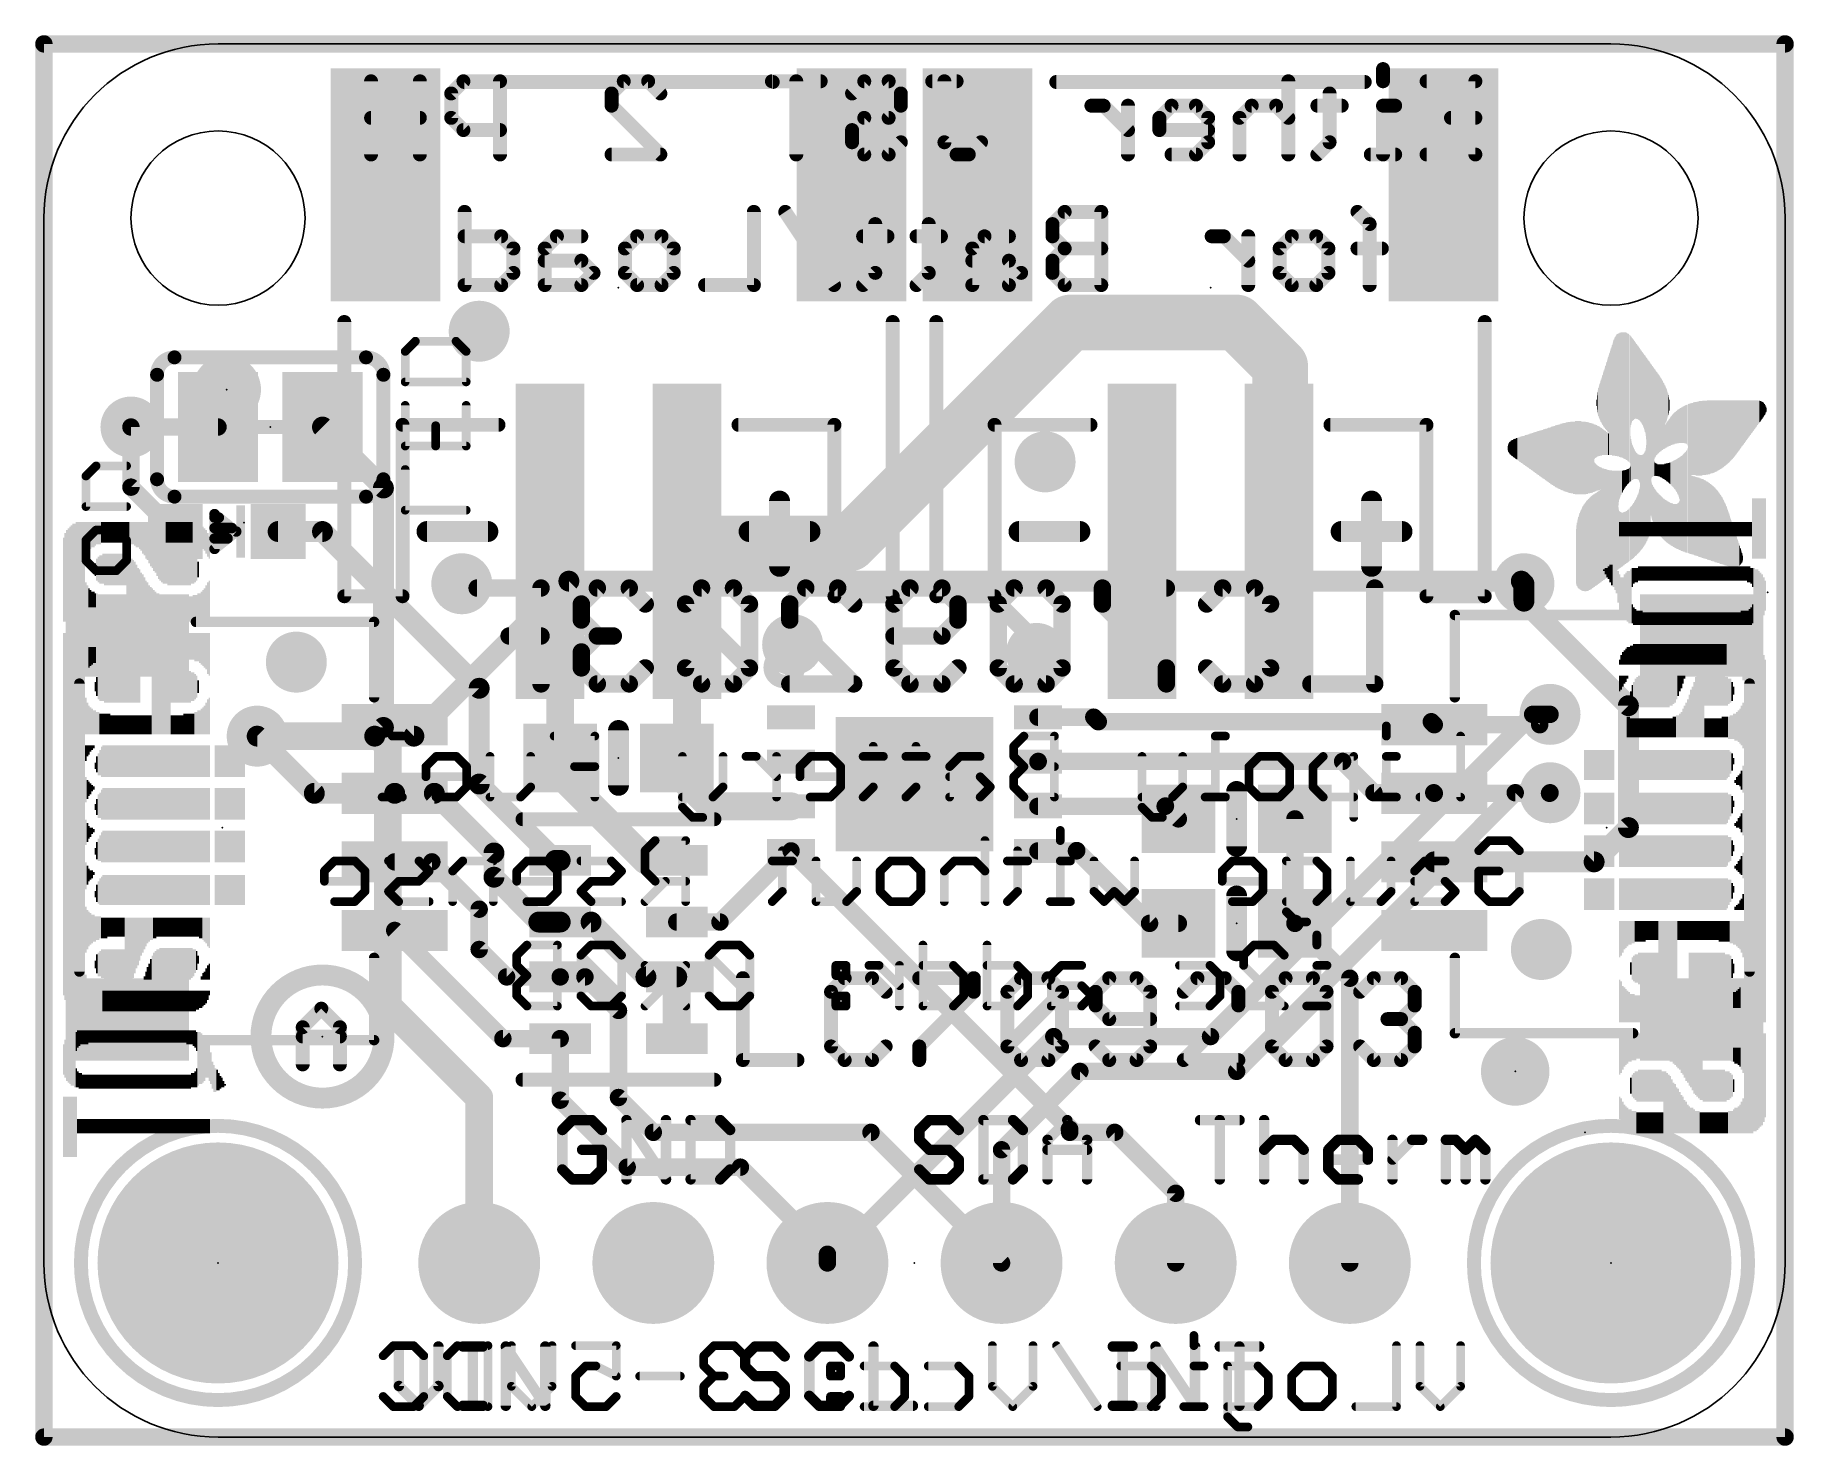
# Model space of a CAD drawing. Extents: x -0.1 to 25.5, y -0.1 to 20.4.
import ezdxf

# ---------------------------------------------------------------- set-up
doc = ezdxf.new("R2010")
doc.units = 0
for name, color, linetype in [('1', 12, 'CONTINUOUS'), ('16', 5, 'CONTINUOUS'), ('17', 110, 'CONTINUOUS'), ('18', 110, 'CONTINUOUS'), ('20', 53, 'CONTINUOUS'), ('21', 40, 'CONTINUOUS'), ('22', 6, 'CONTINUOUS'), ('23', 40, 'CONTINUOUS'), ('24', 6, 'CONTINUOUS')]:
    doc.layers.add(name, color=color, linetype=linetype)

# ---------------------------------------------------------------- blocks, each defined once
blk = doc.blocks.new('RECT')
blk.add_solid([(-0.5, -0.5), (0.5, -0.5), (-0.5, 0.5), (0.5, 0.5)])
blk = doc.blocks.new('PIE')
at = {"const_width": 0.5}
blk.add_lwpolyline([(0, -0.25, 1), (0, 0.25, 1), (0, -0.25)], format="xyb", dxfattribs=at)
blk = doc.blocks.new('ROUNDP')
at = {"const_width": 0.5}
blk.add_lwpolyline([(0, -0.25, 1), (0, 0.25, 1), (0, -0.25)], format="xyb", dxfattribs=at)
blk = doc.blocks.new('ROUNDV')
at = {"const_width": 0.5}
blk.add_lwpolyline([(0, -0.25, 1), (0, 0.25, 1), (0, -0.25)], format="xyb", dxfattribs=at)

msp = doc.modelspace()

# ---------------------------------------------------------------- linework, layer by layer
at = {"layer": '1'}
for points, const_width in [([(0, 20.32), (25.4, 20.32)], 0.254), ([(0, 0), (0, 20.32)], 0.254), ([(25.4, 20.32), (25.4, 0)], 0.254), ([(11.7495, 13.0334), (14.9721, 16.256)], 0.8128), ([(14.9721, 16.256), (17.399, 16.256)], 0.8128), ([(17.399, 16.256), (18.034, 15.621)], 0.8128), ([(18.034, 15.621), (18.034, 13.08)], 0.8128), ([(1.27, 14.732), (1.27, 13.855)], 0.254), ([(1.917, 13.208), (1.27, 13.855)], 0.254), ([(3.417, 13.208), (4.064, 13.208)], 0.3048), ([(6.35, 10.922), (4.064, 13.208)], 0.3048), ([(9.382, 13.064), (9.4126, 13.0334)], 0.8128), ([(11.7495, 13.0334), (9.4126, 13.0334)], 0.8128), ([(18.034, 13.08), (18.018, 13.064)], 0.8128), ([(7.532, 12.914), (7.382, 13.064)], 0.4064), ([(7.532, 9.906), (7.532, 12.914)], 0.4064), ([(9.382, 13.064), (9.382, 10.056)], 0.4064), ([(21.59, 12.192), (21.59, 12.446)], 0.3048), ([(23.114, 10.668), (21.59, 12.192)], 0.3048), ([(6.35, 10.922), (6.35, 9.525)], 0.3048), ([(23.114, 8.89), (23.114, 10.668)], 0.3048), ([(14.5, 10.5), (15.315, 10.5)], 0.254), ([(15.315, 10.5), (15.3812, 10.4338)], 0.254), ([(15.3812, 10.4338), (20.2387, 10.4338)], 0.254), ([(20.2387, 10.4338), (20.2825, 10.39)], 0.254), ([(21.971, 10.541), (21.82, 10.39)], 0.254), ([(3.1115, 10.2235), (3.945, 9.39)], 0.3048), ([(20.2825, 10.39), (21.82, 10.39)], 0.254), ([(7.532, 9.6617), (7.532, 9.906)], 0.4064), ([(9.382, 10.056), (9.232, 9.906)], 0.4064), ([(9.382, 10.056), (9.382, 9.541)], 0.4064), ([(8.7817, 8.412), (7.532, 9.6617)], 0.4064), ([(14.5, 9.85), (14.505, 9.855)], 0.254), ([(18.945, 9.855), (14.505, 9.855)], 0.254), ([(18.945, 9.855), (19.402, 9.398)], 0.254), ([(3.945, 9.39), (5.1175, 9.39)], 0.3048), ([(5.1175, 9.39), (5.6954, 9.39)], 0.3048), ([(5.6954, 9.39), (6.5656, 8.5198)], 0.3048), ([(6.35, 9.525), (7.463, 8.412)], 0.3048), ([(9.382, 9.541), (9.723, 9.2)], 0.4064), ([(20.2745, 9.398), (19.402, 9.398)], 0.254), ([(20.2745, 9.398), (20.2825, 9.39)], 0.254), ([(20.2825, 9.39), (21.963, 9.39)], 0.254), ([(21.963, 9.39), (21.971, 9.398)], 0.254), ([(9.723, 9.2), (10.9, 9.2)], 0.4064), ([(14.5, 9.2), (16.356, 9.2)], 0.254), ([(16.356, 9.2), (16.361, 9.205)], 0.254), ([(16.361, 9.205), (16.549, 9.017)], 0.254), ([(18.249, 9.017), (18.249, 7.493)], 0.254), ([(22.614, 8.39), (23.114, 8.89)], 0.3048), ([(5.1175, 8.39), (5.6595, 8.39)], 0.254), ([(5.6595, 8.39), (6.35, 7.6995)], 0.254), ([(6.5656, 8.5198), (6.5656, 8.1664)], 0.3048), ([(7.463, 8.412), (7.532, 8.412)], 0.3048), ([(9.232, 8.412), (8.7817, 8.412)], 0.4064), ([(10.9, 8.55), (9.862, 7.512)], 0.254), ([(10.9, 8.55), (14.959, 4.491)], 0.254), ([(14.5, 8.55), (15.062, 8.55)], 0.254), ([(15.062, 8.55), (15.067, 8.555)], 0.254), ([(15.067, 8.555), (16.129, 7.493)], 0.254), ([(20.2825, 8.39), (22.614, 8.39)], 0.3048), ([(6.5656, 8.1664), (7.22, 7.512)], 0.3048), ([(6.35, 7.6995), (6.35, 7.112)], 0.254), ([(5.1175, 7.39), (6.6955, 5.812)], 0.254), ([(7.22, 7.512), (7.532, 7.512)], 0.3048), ([(7.532, 7.512), (7.982, 7.512)], 0.3048), ([(7.982, 7.512), (8.782, 6.712)], 0.3048), ([(9.862, 7.512), (9.232, 7.512)], 0.254), ([(16.129, 7.493), (16.549, 7.493)], 0.254), ([(18.249, 7.493), (19.05, 6.692)], 0.254), ([(6.35, 7.112), (6.75, 6.712)], 0.254), ([(6.75, 6.712), (7.532, 6.712)], 0.254), ([(7.532, 6.712), (7.893, 6.712)], 0.254), ([(7.893, 6.712), (8.382, 6.223)], 0.254), ([(8.782, 6.712), (9.232, 6.712)], 0.3048), ([(9.232, 6.712), (9.232, 5.812)], 0.4064), ([(19.05, 6.692), (19.05, 2.54)], 0.254), ([(8.382, 6.223), (8.382, 4.953)], 0.254), ([(6.6955, 5.812), (7.532, 5.812)], 0.254), ([(7.532, 5.812), (7.532, 4.914)], 0.254), ([(7.532, 4.914), (8.509, 3.937)], 0.254), ([(8.382, 4.953), (8.89, 4.445)], 0.254), ([(14.959, 4.491), (14.964, 4.491)], 0.254), ([(14.964, 4.491), (14.964, 4.445)], 0.254), ([(8.89, 4.445), (12.065, 4.445)], 0.254), ([(12.065, 4.445), (13.97, 2.54)], 0.254), ([(14.964, 4.445), (15.621, 4.445)], 0.254), ([(15.621, 4.445), (16.51, 3.556)], 0.254), ([(8.509, 3.937), (10.16, 3.937)], 0.254), ([(10.16, 3.937), (11.43, 2.667)], 0.254), ([(16.51, 3.556), (16.51, 2.54)], 0.254), ([(11.43, 2.667), (11.43, 2.54)], 0.254), ([(25.4, 0), (0, 0)], 0.254)]:
    msp.add_lwpolyline(points, dxfattribs=dict(at, const_width=const_width))
for points, const_width in [([(0, 20.3835, 1), (0, 20.2565)], 0.127), ([(0.0635, 20.32, 1), (-0.0635, 20.32)], 0.127), ([(25.4635, 20.32, 1), (25.3365, 20.32)], 0.127), ([(25.4, 20.2565, 1), (25.4, 20.3835)], 0.127), ([(14.9721, 16.4592, 1), (14.9721, 16.0528)], 0.4064), ([(15.1158, 16.1123, 1), (14.8284, 16.3997)], 0.4064), ([(17.5427, 16.3997, 1), (17.2553, 16.1123)], 0.4064), ([(17.399, 16.0528, 1), (17.399, 16.4592)], 0.4064), ([(18.2372, 15.621, 1), (17.8308, 15.621)], 0.4064), ([(17.8903, 15.4773, 1), (18.1777, 15.7647)], 0.4064), ([(1.3335, 14.732, 1), (1.2065, 14.732)], 0.127), ([(1.3149, 13.8999, 1), (1.2251, 13.8101)], 0.127), ([(1.2065, 13.855, 1), (1.3335, 13.855)], 0.127), ([(3.417, 13.2842, 1), (3.417, 13.1318)], 0.1524), ([(4.1179, 13.2619, 1), (4.0101, 13.1541)], 0.1524), ([(4.064, 13.1318, 1), (4.064, 13.2842)], 0.1524), ([(9.5257, 13.2077, 1), (9.2383, 12.9203)], 0.4064), ([(9.4126, 13.2366, 1), (9.4126, 12.8302)], 0.4064), ([(9.2689, 12.8897, 1), (9.5563, 13.1771)], 0.4064), ([(11.6058, 13.1771, 1), (11.8932, 12.8897)], 0.4064), ([(11.7495, 12.8302, 1), (11.7495, 13.2366)], 0.4064), ([(17.8743, 13.2077, 1), (18.1617, 12.9203)], 0.4064), ([(18.1777, 12.9363, 1), (17.8903, 13.2237)], 0.4064), ([(1.8721, 13.1631, 1), (1.9619, 13.2529)], 0.127), ([(7.4538, 13.1358, 1), (7.3102, 12.9922)], 0.2032), ([(7.6336, 12.914, 1), (7.4304, 12.914)], 0.2032), ([(7.4602, 12.8422, 1), (7.6038, 12.9858)], 0.2032), ([(9.4836, 13.064, 1), (9.2804, 13.064)], 0.2032), ([(17.8308, 13.08, 1), (18.2372, 13.08)], 0.4064), ([(21.6662, 12.446, 1), (21.5138, 12.446)], 0.1524), ([(21.6439, 12.2459, 1), (21.5361, 12.1381)], 0.1524), ([(21.5138, 12.192, 1), (21.6662, 12.192)], 0.1524), ([(6.4262, 10.922, 1), (6.2738, 10.922)], 0.1524), ([(6.2961, 10.8681, 1), (6.4039, 10.9759)], 0.1524), ([(23.1902, 10.668, 1), (23.0378, 10.668)], 0.1524), ([(23.0601, 10.6141, 1), (23.1679, 10.7219)], 0.1524), ([(14.5, 10.5635, 1), (14.5, 10.4365)], 0.127), ([(15.3599, 10.5449, 1), (15.2701, 10.4551)], 0.127), ([(15.315, 10.4365, 1), (15.315, 10.5635)], 0.127), ([(15.3812, 10.4973, 1), (15.3812, 10.3703)], 0.127), ([(15.3363, 10.3889, 1), (15.4261, 10.4787)], 0.127), ([(20.2836, 10.4787, 1), (20.1938, 10.3889)], 0.127), ([(20.2387, 10.3703, 1), (20.2387, 10.4973)], 0.127), ([(22.0159, 10.4961, 1), (21.9261, 10.5859)], 0.127), ([(3.1654, 10.2774, 1), (3.0576, 10.1696)], 0.1524), ([(20.2825, 10.4535, 1), (20.2825, 10.3265)], 0.127), ([(20.2376, 10.3451, 1), (20.3274, 10.4349)], 0.127), ([(21.7751, 10.4349, 1), (21.8649, 10.3451)], 0.127), ([(21.82, 10.3265, 1), (21.82, 10.4535)], 0.127), ([(7.6336, 9.906, 1), (7.4304, 9.906)], 0.2032), ([(7.4304, 9.906, 1), (7.6336, 9.906)], 0.2032), ([(9.1602, 9.9778, 1), (9.3038, 9.8342)], 0.2032), ([(9.4836, 10.056, 1), (9.2804, 10.056)], 0.2032), ([(9.2804, 10.056, 1), (9.4836, 10.056)], 0.2032), ([(9.4538, 9.9842, 1), (9.3102, 10.1278)], 0.2032), ([(7.6038, 9.7336, 1), (7.4602, 9.5899)], 0.2032), ([(7.4304, 9.6617, 1), (7.6336, 9.6617)], 0.2032), ([(14.4551, 9.8949, 1), (14.5449, 9.8051)], 0.127), ([(14.505, 9.9185, 1), (14.505, 9.7915)], 0.127), ([(14.5499, 9.8101, 1), (14.4601, 9.8999)], 0.127), ([(18.9899, 9.8999, 1), (18.9001, 9.8101)], 0.127), ([(18.945, 9.7915, 1), (18.945, 9.9185)], 0.127), ([(3.945, 9.4662, 1), (3.945, 9.3138)], 0.1524), ([(3.8911, 9.3361, 1), (3.9989, 9.4439)], 0.1524), ([(5.1175, 9.4662, 1), (5.1175, 9.3138)], 0.1524), ([(5.1175, 9.3138, 1), (5.1175, 9.4662)], 0.1524), ([(5.7493, 9.4439, 1), (5.6415, 9.3361)], 0.1524), ([(5.6954, 9.3138, 1), (5.6954, 9.4662)], 0.1524), ([(6.4039, 9.5789, 1), (6.2961, 9.4711)], 0.1524), ([(6.2738, 9.525, 1), (6.4262, 9.525)], 0.1524), ([(9.2804, 9.541, 1), (9.4836, 9.541)], 0.2032), ([(9.4538, 9.6128, 1), (9.3102, 9.4692)], 0.2032), ([(19.402, 9.4615, 1), (19.402, 9.3345)], 0.127), ([(19.3571, 9.3531, 1), (19.4469, 9.4429)], 0.127), ([(20.3194, 9.4429, 1), (20.2296, 9.3531)], 0.127), ([(20.2825, 9.4535, 1), (20.2825, 9.3265)], 0.127), ([(20.2376, 9.3451, 1), (20.3274, 9.4349)], 0.127), ([(20.2745, 9.3345, 1), (20.2745, 9.4615)], 0.127), ([(21.9181, 9.4349, 1), (22.0079, 9.3451)], 0.127), ([(22.0159, 9.3531, 1), (21.9261, 9.4429)], 0.127), ([(21.963, 9.3265, 1), (21.963, 9.4535)], 0.127), ([(9.723, 9.3016, 1), (9.723, 9.0984)], 0.2032), ([(9.6512, 9.1282, 1), (9.7948, 9.2718)], 0.2032), ([(10.9, 9.0984, 1), (10.9, 9.3016)], 0.2032), ([(14.5, 9.2635, 1), (14.5, 9.1365)], 0.127), ([(16.3111, 9.2449, 1), (16.4009, 9.1551)], 0.127), ([(16.4059, 9.2499, 1), (16.3161, 9.1601)], 0.127), ([(16.4059, 9.1601, 1), (16.3161, 9.2499)], 0.127), ([(16.356, 9.1365, 1), (16.356, 9.2635)], 0.127), ([(16.5041, 8.9721, 1), (16.5939, 9.0619)], 0.127), ([(18.3125, 9.017, 1), (18.1855, 9.017)], 0.127), ([(23.1679, 8.8361, 1), (23.0601, 8.9439)], 0.1524), ([(23.0378, 8.89, 1), (23.1902, 8.89)], 0.1524), ([(5.1175, 8.4535, 1), (5.1175, 8.3265)], 0.127), ([(5.7044, 8.4349, 1), (5.6146, 8.3451)], 0.127), ([(5.6595, 8.3265, 1), (5.6595, 8.4535)], 0.127), ([(6.6418, 8.5198, 1), (6.4894, 8.5198)], 0.1524), ([(6.5117, 8.4659, 1), (6.6195, 8.5737)], 0.1524), ([(7.463, 8.4882, 1), (7.463, 8.3358)], 0.1524), ([(7.4091, 8.3581, 1), (7.5169, 8.4659)], 0.1524), ([(7.532, 8.3358, 1), (7.532, 8.4882)], 0.1524), ([(8.7817, 8.5136, 1), (8.7817, 8.3104)], 0.2032), ([(8.7099, 8.3402, 1), (8.8536, 8.4838)], 0.2032), ([(9.232, 8.3104, 1), (9.232, 8.5136)], 0.2032), ([(10.9449, 8.5949, 1), (10.8551, 8.5051)], 0.127), ([(10.9449, 8.5051, 1), (10.8551, 8.5949)], 0.127), ([(14.5, 8.6135, 1), (14.5, 8.4865)], 0.127), ([(15.0171, 8.5949, 1), (15.1069, 8.5051)], 0.127), ([(15.1119, 8.5999, 1), (15.0221, 8.5101)], 0.127), ([(15.1119, 8.5101, 1), (15.0221, 8.5999)], 0.127), ([(15.062, 8.4865, 1), (15.062, 8.6135)], 0.127), ([(20.2825, 8.4662, 1), (20.2825, 8.3138)], 0.1524), ([(22.5601, 8.4439, 1), (22.6679, 8.3361)], 0.1524), ([(22.614, 8.3138, 1), (22.614, 8.4662)], 0.1524), ([(6.6195, 8.2203, 1), (6.5117, 8.1125)], 0.1524), ([(6.4894, 8.1664, 1), (6.6418, 8.1664)], 0.1524), ([(6.4135, 7.6995, 1), (6.2865, 7.6995)], 0.127), ([(6.3051, 7.6546, 1), (6.3949, 7.7444)], 0.127), ([(5.1624, 7.4349, 1), (5.0726, 7.3451)], 0.127), ([(7.22, 7.5882, 1), (7.22, 7.4358)], 0.1524), ([(7.1661, 7.4581, 1), (7.2739, 7.5659)], 0.1524), ([(7.532, 7.5882, 1), (7.532, 7.4358)], 0.1524), ([(7.532, 7.4358, 1), (7.532, 7.5882)], 0.1524), ([(8.0359, 7.5659, 1), (7.9281, 7.4581)], 0.1524), ([(7.982, 7.4358, 1), (7.982, 7.5882)], 0.1524), ([(9.232, 7.5755, 1), (9.232, 7.4485)], 0.127), ([(9.8171, 7.5569, 1), (9.9069, 7.4671)], 0.127), ([(9.862, 7.4485, 1), (9.862, 7.5755)], 0.127), ([(16.129, 7.5565, 1), (16.129, 7.4295)], 0.127), ([(16.0841, 7.4481, 1), (16.1739, 7.5379)], 0.127), ([(16.549, 7.4295, 1), (16.549, 7.5565)], 0.127), ([(18.2939, 7.5379, 1), (18.2041, 7.4481)], 0.127), ([(18.1855, 7.493, 1), (18.3125, 7.493)], 0.127), ([(6.3949, 7.1569, 1), (6.3051, 7.0671)], 0.127), ([(6.2865, 7.112, 1), (6.4135, 7.112)], 0.127), ([(6.75, 6.7755, 1), (6.75, 6.6485)], 0.127), ([(6.7051, 6.6671, 1), (6.7949, 6.7569)], 0.127), ([(7.532, 6.7755, 1), (7.532, 6.6485)], 0.127), ([(7.532, 6.6485, 1), (7.532, 6.7755)], 0.127), ([(7.9379, 6.7569, 1), (7.8481, 6.6671)], 0.127), ([(7.893, 6.6485, 1), (7.893, 6.7755)], 0.127), ([(8.782, 6.7882, 1), (8.782, 6.6358)], 0.1524), ([(8.7281, 6.6581, 1), (8.8359, 6.7659)], 0.1524), ([(9.3336, 6.712, 1), (9.1304, 6.712)], 0.2032), ([(9.232, 6.6358, 1), (9.232, 6.7882)], 0.1524), ([(19.1135, 6.692, 1), (18.9865, 6.692)], 0.127), ([(19.0051, 6.6471, 1), (19.0949, 6.7369)], 0.127), ([(8.4455, 6.223, 1), (8.3185, 6.223)], 0.127), ([(8.3371, 6.1781, 1), (8.4269, 6.2679)], 0.127), ([(6.6955, 5.8755, 1), (6.6955, 5.7485)], 0.127), ([(6.6506, 5.7671, 1), (6.7404, 5.8569)], 0.127), ([(7.5955, 5.812, 1), (7.4685, 5.812)], 0.127), ([(7.532, 5.7485, 1), (7.532, 5.8755)], 0.127), ([(9.1304, 5.812, 1), (9.3336, 5.812)], 0.2032), ([(7.5769, 4.9589, 1), (7.4871, 4.8691)], 0.127), ([(7.4685, 4.914, 1), (7.5955, 4.914)], 0.127), ([(8.4269, 4.9979, 1), (8.3371, 4.9081)], 0.127), ([(8.3185, 4.953, 1), (8.4455, 4.953)], 0.127), ([(14.959, 4.5545, 1), (14.959, 4.4275)], 0.127), ([(15.0275, 4.491, 1), (14.9005, 4.491)], 0.127), ([(14.964, 4.4275, 1), (14.964, 4.5545)], 0.127), ([(8.89, 4.5085, 1), (8.89, 4.3815)], 0.127), ([(8.8451, 4.4001, 1), (8.9349, 4.4899)], 0.127), ([(12.1099, 4.4899, 1), (12.0201, 4.4001)], 0.127), ([(12.065, 4.3815, 1), (12.065, 4.5085)], 0.127), ([(14.964, 4.5085, 1), (14.964, 4.3815)], 0.127), ([(14.9005, 4.445, 1), (15.0275, 4.445)], 0.127), ([(14.9141, 4.4461, 1), (15.0039, 4.5359)], 0.127), ([(15.6659, 4.4899, 1), (15.5761, 4.4001)], 0.127), ([(15.621, 4.3815, 1), (15.621, 4.5085)], 0.127), ([(8.509, 4.0005, 1), (8.509, 3.8735)], 0.127), ([(8.4641, 3.8921, 1), (8.5539, 3.9819)], 0.127), ([(10.2049, 3.9819, 1), (10.1151, 3.8921)], 0.127), ([(10.16, 3.8735, 1), (10.16, 4.0005)], 0.127), ([(16.5735, 3.556, 1), (16.4465, 3.556)], 0.127), ([(16.4651, 3.5111, 1), (16.5549, 3.6009)], 0.127), ([(11.4935, 2.667, 1), (11.3665, 2.667)], 0.127), ([(11.3665, 2.54, 1), (11.4935, 2.54)], 0.127), ([(11.3851, 2.6221, 1), (11.4749, 2.7119)], 0.127), ([(13.9251, 2.4951, 1), (14.0149, 2.5849)], 0.127), ([(16.4465, 2.54, 1), (16.5735, 2.54)], 0.127), ([(18.9865, 2.54, 1), (19.1135, 2.54)], 0.127), ([(0, 0.0635, 1), (0, -0.0635)], 0.127), ([(-0.0635, 0, 1), (0.0635, 0)], 0.127), ([(25.3365, 0, 1), (25.4635, 0)], 0.127), ([(25.4, -0.0635, 1), (25.4, 0.0635)], 0.127)]:
    msp.add_lwpolyline(points, format="xyb", dxfattribs=dict(at, const_width=const_width))
at = {"layer": '16'}
for points, const_width in [([(0, 20.32), (25.4, 20.32)], 0.254), ([(0, 0), (0, 20.32)], 0.254), ([(25.4, 20.32), (25.4, 0)], 0.254), ([(4.064, 14.732), (4.953, 13.843)], 0.3048), ([(2.54, 14.732), (1.27, 14.732)], 0.254), ([(4.953, 13.843), (4.953, 10.3505)], 0.3048), ([(7.6581, 12.4841), (5.3975, 10.2235)], 0.3048), ([(21.5519, 12.4841), (7.6581, 12.4841)], 0.3048), ([(21.59, 12.446), (21.5519, 12.4841)], 0.3048), ([(21.717, 10.541), (17.018, 5.842)], 0.254), ([(21.971, 10.541), (21.717, 10.541)], 0.254), ([(3.1115, 10.2235), (4.8895, 10.2235)], 0.4064), ([(4.826, 10.2235), (3.1115, 10.2235)], 0.3048), ([(4.953, 10.3505), (4.826, 10.2235)], 0.3048), ([(5.3975, 10.2235), (4.826, 10.2235)], 0.3048), ([(5.0165, 10.0965), (4.8895, 10.2235)], 0.4064), ([(5.0165, 10.0965), (5.0165, 6.2865)], 0.4064), ([(21.463, 9.398), (17.399, 5.334)], 0.254), ([(21.971, 9.398), (21.463, 9.398)], 0.254), ([(6.35, 4.953), (5.0165, 6.2865)], 0.4064), ([(11.43, 2.54), (14.732, 5.842)], 0.254), ([(17.018, 5.842), (14.732, 5.842)], 0.254), ([(15.113, 5.334), (13.97, 4.191)], 0.254), ([(17.399, 5.334), (15.113, 5.334)], 0.254), ([(6.35, 2.54), (6.35, 4.953)], 0.4064), ([(13.97, 2.54), (13.97, 4.191)], 0.254), ([(25.4, 0), (0, 0)], 0.254)]:
    msp.add_lwpolyline(points, dxfattribs=dict(at, const_width=const_width))
for points, const_width in [([(0, 20.3835, 1), (0, 20.2565)], 0.127), ([(0.0635, 20.32, 1), (-0.0635, 20.32)], 0.127), ([(25.4635, 20.32, 1), (25.3365, 20.32)], 0.127), ([(25.4, 20.2565, 1), (25.4, 20.3835)], 0.127), ([(4.1179, 14.7859, 1), (4.0101, 14.6781)], 0.1524), ([(1.27, 14.7955, 1), (1.27, 14.6685)], 0.127), ([(2.54, 14.6685, 1), (2.54, 14.7955)], 0.127), ([(5.0292, 13.843, 1), (4.8768, 13.843)], 0.1524), ([(4.8991, 13.7891, 1), (5.0069, 13.8969)], 0.1524), ([(7.6581, 12.5603, 1), (7.6581, 12.4079)], 0.1524), ([(7.712, 12.4302, 1), (7.6042, 12.538)], 0.1524), ([(21.6058, 12.538, 1), (21.498, 12.4302)], 0.1524), ([(21.5361, 12.3921, 1), (21.6439, 12.4999)], 0.1524), ([(21.5519, 12.4079, 1), (21.5519, 12.5603)], 0.1524), ([(21.717, 10.6045, 1), (21.717, 10.4775)], 0.127), ([(21.7619, 10.4961, 1), (21.6721, 10.5859)], 0.127), ([(21.971, 10.4775, 1), (21.971, 10.6045)], 0.127), ([(3.1115, 10.3251, 1), (3.1115, 10.1219)], 0.2032), ([(3.1115, 10.2997, 1), (3.1115, 10.1473)], 0.1524), ([(4.826, 10.2997, 1), (4.826, 10.1473)], 0.1524), ([(4.7721, 10.2774, 1), (4.8799, 10.1696)], 0.1524), ([(4.9613, 10.2953, 1), (4.8177, 10.1517)], 0.2032), ([(4.826, 10.1473, 1), (4.826, 10.2997)], 0.1524), ([(4.8895, 10.1219, 1), (4.8895, 10.3251)], 0.2032), ([(4.8768, 10.3505, 1), (5.0292, 10.3505)], 0.1524), ([(5.1181, 10.0965, 1), (4.9149, 10.0965)], 0.2032), ([(5.0069, 10.2966, 1), (4.8991, 10.4044)], 0.1524), ([(4.9447, 10.0247, 1), (5.0883, 10.1683)], 0.2032), ([(5.3436, 10.2774, 1), (5.4514, 10.1696)], 0.1524), ([(5.3975, 10.1473, 1), (5.3975, 10.2997)], 0.1524), ([(21.463, 9.4615, 1), (21.463, 9.3345)], 0.127), ([(21.5079, 9.3531, 1), (21.4181, 9.4429)], 0.127), ([(21.971, 9.3345, 1), (21.971, 9.4615)], 0.127), ([(5.0883, 6.3583, 1), (4.9447, 6.2147)], 0.2032), ([(4.9149, 6.2865, 1), (5.1181, 6.2865)], 0.2032), ([(14.732, 5.9055, 1), (14.732, 5.7785)], 0.127), ([(14.7769, 5.7971, 1), (14.6871, 5.8869)], 0.127), ([(16.9731, 5.8869, 1), (17.0629, 5.7971)], 0.127), ([(17.018, 5.7785, 1), (17.018, 5.9055)], 0.127), ([(15.113, 5.3975, 1), (15.113, 5.2705)], 0.127), ([(15.1579, 5.2891, 1), (15.0681, 5.3789)], 0.127), ([(17.3541, 5.3789, 1), (17.4439, 5.2891)], 0.127), ([(17.399, 5.2705, 1), (17.399, 5.3975)], 0.127), ([(6.4516, 4.953, 1), (6.2484, 4.953)], 0.2032), ([(6.2782, 4.8812, 1), (6.4218, 5.0248)], 0.2032), ([(14.0335, 4.191, 1), (13.9065, 4.191)], 0.127), ([(13.9251, 4.2359, 1), (14.0149, 4.1461)], 0.127), ([(6.2484, 2.54, 1), (6.4516, 2.54)], 0.2032), ([(11.3851, 2.5849, 1), (11.4749, 2.4951)], 0.127), ([(13.9065, 2.54, 1), (14.0335, 2.54)], 0.127), ([(0, 0.0635, 1), (0, -0.0635)], 0.127), ([(-0.0635, 0, 1), (0.0635, 0)], 0.127), ([(25.3365, 0, 1), (25.4635, 0)], 0.127), ([(25.4, -0.0635, 1), (25.4, 0.0635)], 0.127)]:
    msp.add_lwpolyline(points, format="xyb", dxfattribs=dict(at, const_width=const_width))
at = {"layer": '20'}
for p, q in [((22.86, 20.32), (2.54, 20.32)), ((0, 17.78), (0, 2.54)), ((25.4, 2.54), (25.4, 17.78)), ((2.54, 0), (22.86, 0))]:
    msp.add_line(p, q, dxfattribs=at)
for centre in [(2.54, 17.78), (22.86, 17.78)]:
    msp.add_circle(centre, 1.27, dxfattribs=at)
for centre, start, end in [((2.54, 17.78), 90, 180), ((22.86, 17.78), 0, 90), ((2.54, 2.54), 180, 270), ((22.86, 2.54), 270, 0)]:
    msp.add_arc(centre, 2.54, start, end, dxfattribs=at)
at = {"layer": '21'}
for points, const_width in [([(6.132, 19.764), (10.632, 19.764)], 0.2032), ([(14.768, 19.764), (19.268, 19.764)], 0.2032), ([(4.382, 12.264), (4.382, 16.264)], 0.2032), ([(12.382, 16.264), (12.382, 12.264)], 0.2032), ([(13.018, 12.264), (13.018, 16.264)], 0.2032), ([(21.018, 16.264), (21.018, 12.264)], 0.2032), ([(6.632, 14.764), (5.232, 14.764)], 0.2032), ([(5.232, 14.764), (5.232, 12.264)], 0.2032), ([(11.532, 14.764), (10.132, 14.764)], 0.2032), ([(11.532, 12.264), (11.532, 14.764)], 0.2032), ([(15.268, 14.764), (13.868, 14.764)], 0.2032), ([(13.868, 14.764), (13.868, 12.264)], 0.2032), ([(20.168, 14.764), (18.768, 14.764)], 0.2032), ([(20.168, 12.264), (20.168, 14.764)], 0.2032), ([(0.6133, 14.0169), (0.7616, 14.1652)], 0.127), ([(0.7616, 14.1652), (1.2065, 14.1652)], 0.127), ([(0.6133, 13.572), (0.6133, 14.0169)], 0.127), ([(1.2065, 13.572), (0.6133, 13.572)], 0.127), ([(10.7315, 12.7), (10.7315, 13.6525)], 0.3048), ([(19.3675, 12.7), (19.3675, 13.6525)], 0.3048), ([(2.8067, 13.208), (2.4892, 13.462)], 0.1524), ([(2.4892, 13.462), (2.4892, 12.954)], 0.1524), ([(2.4892, 13.4112), (2.5527, 13.4112)], 0.1524), ([(5.588, 13.208), (6.477, 13.208)], 0.3048), ([(10.287, 13.208), (11.176, 13.208)], 0.3048), ([(14.224, 13.208), (15.113, 13.208)], 0.3048), ([(18.923, 13.208), (19.812, 13.208)], 0.3048), ([(0.7616, 13.2297), (0.6133, 13.0814)], 0.127), ([(0.6133, 13.0814), (0.6133, 12.7848)], 0.127), ([(1.0582, 13.2297), (0.7616, 13.2297)], 0.127), ([(1.2065, 13.0814), (1.0582, 13.2297)], 0.127), ([(1.2065, 12.7848), (1.2065, 13.0814)], 0.127), ([(2.4892, 13.2588), (2.7432, 13.2588)], 0.1524), ([(2.4892, 12.954), (2.8067, 13.208)], 0.1524), ([(2.4892, 13.1064), (2.6797, 13.1064)], 0.1524), ([(0.6133, 12.7848), (0.7616, 12.6365)], 0.127), ([(1.0582, 12.6365), (1.2065, 12.7848)], 0.127), ([(0.7616, 12.6365), (1.0582, 12.6365)], 0.127), ([(5.232, 12.264), (4.382, 12.264)], 0.2032), ([(12.382, 12.264), (11.532, 12.264)], 0.2032), ([(13.868, 12.264), (13.018, 12.264)], 0.2032), ([(21.018, 12.264), (20.168, 12.264)], 0.2032), ([(20.5825, 10.79), (20.5825, 11.99)], 0.1524), ([(20.5825, 11.99), (23.1825, 11.99)], 0.1524), ([(2.2175, 11.89), (4.8175, 11.89)], 0.1524), ([(4.8175, 11.89), (4.8175, 10.79)], 0.1524), ([(0.5175, 10.99), (0.5175, 6.79)], 0.1524), ([(24.8825, 6.79), (24.8825, 10.99)], 0.1524), ([(8.382, 9.506), (8.382, 10.306)], 0.3048), ([(17.399, 9.417), (17.399, 8.617)], 0.3048), ([(6.982, 9.012), (9.782, 9.012)], 0.2032), ([(17.399, 7.893), (17.399, 7.093)], 0.3048), ([(4.8175, 6.99), (4.8175, 5.79)], 0.1524), ([(20.5825, 5.89), (20.5825, 6.99)], 0.1524), ([(10.1962, 6.6939), (10.1962, 5.4991)], 0.2032), ([(11.6817, 6.6939), (11.4826, 6.4948)], 0.2032), ([(12.08, 6.6939), (11.6817, 6.6939)], 0.2032), ([(12.2791, 6.4948), (12.08, 6.6939)], 0.2032), ([(12.7689, 6.6939), (13.5655, 6.6939)], 0.2032), ([(13.5655, 6.6939), (13.5655, 6.4948)], 0.2032), ([(14.0553, 6.4948), (14.2544, 6.6939)], 0.2032), ([(14.2544, 6.6939), (14.6527, 6.6939)], 0.2032), ([(14.6527, 6.6939), (14.8518, 6.4948)], 0.2032), ([(15.5407, 6.6939), (15.3416, 6.4948)], 0.2032), ([(15.939, 6.6939), (15.5407, 6.6939)], 0.2032), ([(16.1381, 6.4948), (15.939, 6.6939)], 0.2032), ([(16.8271, 6.6939), (16.6279, 6.4948)], 0.2032), ([(17.2253, 6.6939), (16.8271, 6.6939)], 0.2032), ([(17.4245, 6.4948), (17.2253, 6.6939)], 0.2032), ([(17.9143, 6.4948), (18.1134, 6.6939)], 0.2032), ([(18.1134, 6.6939), (18.5117, 6.6939)], 0.2032), ([(18.5117, 6.6939), (18.7108, 6.4948)], 0.2032), ([(19.2006, 6.4948), (19.3997, 6.6939)], 0.2032), ([(19.3997, 6.6939), (19.798, 6.6939)], 0.2032), ([(19.798, 6.6939), (19.9972, 6.4948)], 0.2032), ([(11.4826, 6.4948), (11.4826, 5.6982)], 0.2032), ([(13.5655, 6.4948), (12.7689, 5.6982)], 0.2032), ([(14.0553, 5.6982), (14.0553, 6.4948)], 0.2032), ([(14.0553, 5.6982), (14.8518, 6.4948)], 0.2032), ([(14.8518, 6.4948), (14.8518, 5.6982)], 0.2032), ([(15.3416, 6.4948), (15.3416, 6.2956)], 0.2032), ([(16.1381, 5.6982), (16.1381, 6.4948)], 0.2032), ([(17.4245, 6.2956), (17.4245, 6.4948)], 0.2032), ([(17.9143, 5.6982), (17.9143, 6.4948)], 0.2032), ([(17.9143, 5.6982), (18.7108, 6.4948)], 0.2032), ([(18.7108, 6.4948), (18.7108, 5.6982)], 0.2032), ([(19.9972, 6.4948), (19.9972, 6.2956)], 0.2032), ([(15.3416, 6.2956), (15.5407, 6.0965)], 0.2032), ([(15.5407, 6.0965), (16.1381, 6.0965)], 0.2032), ([(16.6279, 5.4991), (17.4245, 6.2956)], 0.2032), ([(19.798, 6.0965), (19.5989, 6.0965)], 0.2032), ([(19.9972, 6.2956), (19.798, 6.0965)], 0.2032), ([(19.798, 6.0965), (19.9972, 5.8974)], 0.2032), ([(19.9972, 5.8974), (19.9972, 5.6982)], 0.2032), ([(23.1825, 5.89), (20.5825, 5.89)], 0.1524), ([(4.8175, 5.79), (2.2175, 5.79)], 0.1524), ([(11.4826, 5.6982), (11.6817, 5.4991)], 0.2032), ([(12.08, 5.4991), (12.2791, 5.6982)], 0.2032), ([(12.7689, 5.6982), (12.7689, 5.4991)], 0.2032), ([(14.2544, 5.4991), (14.0553, 5.6982)], 0.2032), ([(14.8518, 5.6982), (14.6527, 5.4991)], 0.2032), ([(15.3416, 5.6982), (15.5407, 5.4991)], 0.2032), ([(15.939, 5.4991), (16.1381, 5.6982)], 0.2032), ([(18.1134, 5.4991), (17.9143, 5.6982)], 0.2032), ([(18.7108, 5.6982), (18.5117, 5.4991)], 0.2032), ([(19.3997, 5.4991), (19.2006, 5.6982)], 0.2032), ([(19.9972, 5.6982), (19.798, 5.4991)], 0.2032), ([(10.1962, 5.4991), (10.9928, 5.4991)], 0.2032), ([(11.6817, 5.4991), (12.08, 5.4991)], 0.2032), ([(14.6527, 5.4991), (14.2544, 5.4991)], 0.2032), ([(15.5407, 5.4991), (15.939, 5.4991)], 0.2032), ([(17.4245, 5.4991), (16.6279, 5.4991)], 0.2032), ([(18.5117, 5.4991), (18.1134, 5.4991)], 0.2032), ([(19.798, 5.4991), (19.3997, 5.4991)], 0.2032), ([(9.782, 5.212), (6.982, 5.212)], 0.2032), ([(7.707, 4.6235), (7.5629, 4.4795)], 0.1524), ([(7.9951, 4.6235), (7.707, 4.6235)], 0.1524), ([(8.1391, 4.4795), (7.9951, 4.6235)], 0.1524), ([(8.4984, 3.7592), (8.4984, 4.6235)], 0.1524), ([(8.4984, 4.6235), (9.0747, 3.7592)], 0.1524), ([(9.0747, 3.7592), (9.0747, 4.6235)], 0.1524), ([(9.434, 4.6235), (9.434, 3.7592)], 0.1524), ([(9.8661, 4.6235), (9.434, 4.6235)], 0.1524), ([(10.0102, 4.4795), (9.8661, 4.6235)], 0.1524), ([(12.914, 4.6235), (12.7699, 4.4795)], 0.1524), ([(13.2021, 4.6235), (12.914, 4.6235)], 0.1524), ([(13.3461, 4.4795), (13.2021, 4.6235)], 0.1524), ([(13.7054, 4.6235), (13.7054, 3.7592)], 0.1524), ([(14.1376, 4.6235), (13.7054, 4.6235)], 0.1524), ([(14.2817, 4.4795), (14.1376, 4.6235)], 0.1524), ([(14.641, 4.3354), (14.9291, 4.6235)], 0.1524), ([(14.9291, 4.6235), (15.2172, 4.3354)], 0.1524), ([(16.8654, 4.6235), (17.4416, 4.6235)], 0.1524), ([(17.1535, 3.7592), (17.1535, 4.6235)], 0.1524), ([(17.8009, 4.6235), (17.8009, 3.7592)], 0.1524), ([(7.5629, 4.4795), (7.5629, 3.9033)], 0.1524), ([(10.0102, 3.9033), (10.0102, 4.4795)], 0.1524), ([(12.7699, 4.4795), (12.7699, 4.3354)], 0.1524), ([(12.7699, 4.3354), (12.914, 4.1914)], 0.1524), ([(14.2817, 3.9033), (14.2817, 4.4795)], 0.1524), ([(14.641, 3.7592), (14.641, 4.3354)], 0.1524), ([(15.2172, 4.3354), (15.2172, 3.7592)], 0.1524), ([(17.8009, 4.1914), (17.9449, 4.3354)], 0.1524), ([(17.9449, 4.3354), (18.2331, 4.3354)], 0.1524), ([(18.2331, 4.3354), (18.3771, 4.1914)], 0.1524), ([(18.7364, 4.1914), (18.8805, 4.3354)], 0.1524), ([(18.8805, 4.3354), (19.1686, 4.3354)], 0.1524), ([(19.1686, 4.3354), (19.3126, 4.1914)], 0.1524), ([(19.6719, 3.7592), (19.6719, 4.3354)], 0.1524), ([(19.6719, 4.0473), (19.96, 4.3354)], 0.1524), ([(19.96, 4.3354), (20.1041, 4.3354)], 0.1524), ([(20.4515, 3.7592), (20.4515, 4.3354)], 0.1524), ([(20.4515, 4.3354), (20.5956, 4.3354)], 0.1524), ([(20.5956, 4.3354), (20.7396, 4.1914)], 0.1524), ([(20.7396, 4.1914), (20.8837, 4.3354)], 0.1524), ([(20.8837, 4.3354), (21.0277, 4.1914)], 0.1524), ([(8.1391, 4.1914), (7.851, 4.1914)], 0.1524), ([(8.1391, 3.9033), (8.1391, 4.1914)], 0.1524), ([(12.914, 4.1914), (13.2021, 4.1914)], 0.1524), ([(13.2021, 4.1914), (13.3461, 4.0473)], 0.1524), ([(13.3461, 4.0473), (13.3461, 3.9033)], 0.1524), ([(14.641, 4.1914), (15.2172, 4.1914)], 0.1524), ([(18.3771, 4.1914), (18.3771, 3.7592)], 0.1524), ([(18.7364, 3.9033), (18.7364, 4.1914)], 0.1524), ([(19.3126, 4.0473), (18.7364, 4.0473)], 0.1524), ([(19.3126, 4.1914), (19.3126, 4.0473)], 0.1524), ([(20.7396, 4.1914), (20.7396, 3.7592)], 0.1524), ([(21.0277, 4.1914), (21.0277, 3.7592)], 0.1524), ([(7.5629, 3.9033), (7.707, 3.7592)], 0.1524), ([(7.9951, 3.7592), (8.1391, 3.9033)], 0.1524), ([(9.8661, 3.7592), (10.0102, 3.9033)], 0.1524), ([(12.914, 3.7592), (12.7699, 3.9033)], 0.1524), ([(13.3461, 3.9033), (13.2021, 3.7592)], 0.1524), ([(14.1376, 3.7592), (14.2817, 3.9033)], 0.1524), ([(18.8805, 3.7592), (18.7364, 3.9033)], 0.1524), ([(7.707, 3.7592), (7.9951, 3.7592)], 0.1524), ([(9.434, 3.7592), (9.8661, 3.7592)], 0.1524), ([(13.2021, 3.7592), (12.914, 3.7592)], 0.1524), ([(13.7054, 3.7592), (14.1376, 3.7592)], 0.1524), ([(19.1686, 3.7592), (18.8805, 3.7592)], 0.1524), ([(5.1788, 1.3215), (5.1788, 0.7453)], 0.1524), ([(5.7551, 0.7453), (5.7551, 1.3215)], 0.1524), ([(6.1144, 1.3215), (6.4025, 1.3215)], 0.1524), ([(6.2584, 0.4572), (6.2584, 1.3215)], 0.1524), ([(6.738, 0.4572), (6.738, 1.3215)], 0.1524), ([(6.738, 1.3215), (7.3143, 0.4572)], 0.1524), ([(7.3143, 0.4572), (7.3143, 1.3215)], 0.1524), ([(10.374, 1.3215), (10.2299, 1.1775)], 0.1524), ([(10.6621, 1.3215), (10.374, 1.3215)], 0.1524), ([(10.8061, 1.1775), (10.6621, 1.3215)], 0.1524), ([(11.3095, 1.3215), (11.1654, 1.1775)], 0.1524), ([(11.5976, 1.3215), (11.3095, 1.3215)], 0.1524), ([(11.7417, 1.1775), (11.5976, 1.3215)], 0.1524), ([(12.101, 1.3215), (12.101, 0.4572)], 0.1524), ([(15.5928, 1.3215), (15.881, 1.3215)], 0.1524), ([(15.7369, 0.4572), (15.7369, 1.3215)], 0.1524), ([(16.2165, 0.4572), (16.2165, 1.3215)], 0.1524), ([(16.2165, 1.3215), (16.7927, 0.4572)], 0.1524), ([(16.7927, 0.4572), (16.7927, 1.3215)], 0.1524), ([(17.152, 1.3215), (17.7283, 1.3215)], 0.1524), ([(17.4401, 0.4572), (17.4401, 1.3215)], 0.1524), ([(10.2299, 1.1775), (10.2299, 1.0334)], 0.1524), ([(10.2299, 1.0334), (10.374, 0.8894)], 0.1524), ([(11.1654, 1.1775), (11.1654, 0.6013)], 0.1524), ([(5.1788, 0.7453), (5.467, 0.4572)], 0.1524), ([(5.467, 0.4572), (5.7551, 0.7453)], 0.1524), ([(10.374, 0.8894), (10.6621, 0.8894)], 0.1524), ([(10.6621, 0.8894), (10.8061, 0.7453)], 0.1524), ([(10.8061, 0.7453), (10.8061, 0.6013)], 0.1524), ([(6.1144, 0.4572), (6.4025, 0.4572)], 0.1524), ([(10.374, 0.4572), (10.2299, 0.6013)], 0.1524), ([(10.6621, 0.4572), (10.374, 0.4572)], 0.1524), ([(10.8061, 0.6013), (10.6621, 0.4572)], 0.1524), ([(11.1654, 0.6013), (11.3095, 0.4572)], 0.1524), ([(11.3095, 0.4572), (11.5976, 0.4572)], 0.1524), ([(11.5976, 0.4572), (11.7417, 0.6013)], 0.1524), ([(12.101, 0.4572), (12.6772, 0.4572)], 0.1524), ([(15.5928, 0.4572), (15.881, 0.4572)], 0.1524)]:
    msp.add_lwpolyline(points, dxfattribs=dict(at, const_width=const_width))
for points, const_width in [([(6.132, 19.8148, 1), (6.132, 19.7132)], 0.1016), ([(10.632, 19.7132, 1), (10.632, 19.8148)], 0.1016), ([(14.768, 19.8148, 1), (14.768, 19.7132)], 0.1016), ([(19.268, 19.7132, 1), (19.268, 19.8148)], 0.1016), ([(4.4328, 16.264, 1), (4.3312, 16.264)], 0.1016), ([(12.4328, 16.264, 1), (12.3312, 16.264)], 0.1016), ([(13.0688, 16.264, 1), (12.9672, 16.264)], 0.1016), ([(21.0688, 16.264, 1), (20.9672, 16.264)], 0.1016), ([(5.232, 14.8148, 1), (5.232, 14.7132)], 0.1016), ([(5.2828, 14.764, 1), (5.1812, 14.764)], 0.1016), ([(6.632, 14.7132, 1), (6.632, 14.8148)], 0.1016), ([(10.132, 14.8148, 1), (10.132, 14.7132)], 0.1016), ([(11.5828, 14.764, 1), (11.4812, 14.764)], 0.1016), ([(11.532, 14.7132, 1), (11.532, 14.8148)], 0.1016), ([(13.868, 14.8148, 1), (13.868, 14.7132)], 0.1016), ([(13.9188, 14.764, 1), (13.8172, 14.764)], 0.1016), ([(15.268, 14.7132, 1), (15.268, 14.8148)], 0.1016), ([(18.768, 14.8148, 1), (18.768, 14.7132)], 0.1016), ([(20.2188, 14.764, 1), (20.1172, 14.764)], 0.1016), ([(20.168, 14.7132, 1), (20.168, 14.8148)], 0.1016), ([(0.7616, 14.1969, 1), (0.7616, 14.1334)], 0.0635), ([(0.7841, 14.1427, 1), (0.7392, 14.1876)], 0.0635), ([(1.2065, 14.1334, 1), (1.2065, 14.1969)], 0.0635), ([(0.6451, 14.0169, 1), (0.5816, 14.0169)], 0.0635), ([(0.5909, 14.0393, 1), (0.6358, 13.9944)], 0.0635), ([(0.6133, 13.6038, 1), (0.6133, 13.5403)], 0.0635), ([(0.5816, 13.572, 1), (0.6451, 13.572)], 0.0635), ([(1.2065, 13.5403, 1), (1.2065, 13.6038)], 0.0635), ([(10.8077, 13.6525, 1), (10.6553, 13.6525)], 0.1524), ([(19.4437, 13.6525, 1), (19.2913, 13.6525)], 0.1524), ([(2.513, 13.4918, 1), (2.4654, 13.4322)], 0.0762), ([(2.5273, 13.462, 1), (2.4511, 13.462)], 0.0762), ([(2.4892, 13.4493, 1), (2.4892, 13.3731)], 0.0762), ([(2.5527, 13.3731, 1), (2.5527, 13.4493)], 0.0762), ([(5.588, 13.2842, 1), (5.588, 13.1318)], 0.1524), ([(6.477, 13.1318, 1), (6.477, 13.2842)], 0.1524), ([(10.287, 13.2842, 1), (10.287, 13.1318)], 0.1524), ([(11.176, 13.1318, 1), (11.176, 13.2842)], 0.1524), ([(14.224, 13.2842, 1), (14.224, 13.1318)], 0.1524), ([(15.113, 13.1318, 1), (15.113, 13.2842)], 0.1524), ([(18.923, 13.2842, 1), (18.923, 13.1318)], 0.1524), ([(19.812, 13.1318, 1), (19.812, 13.2842)], 0.1524), ([(0.6451, 13.0814, 1), (0.5816, 13.0814)], 0.0635), ([(0.5909, 13.1038, 1), (0.6358, 13.0589)], 0.0635), ([(0.7616, 13.2614, 1), (0.7616, 13.1979)], 0.0635), ([(0.7841, 13.2072, 1), (0.7392, 13.2521)], 0.0635), ([(1.0807, 13.2521, 1), (1.0358, 13.2072)], 0.0635), ([(1.0582, 13.1979, 1), (1.0582, 13.2614)], 0.0635), ([(1.2383, 13.0814, 1), (1.1748, 13.0814)], 0.0635), ([(1.184, 13.0589, 1), (1.229, 13.1038)], 0.0635), ([(2.4892, 13.2969, 1), (2.4892, 13.2207)], 0.0762), ([(2.4892, 13.1445, 1), (2.4892, 13.0683)], 0.0762), ([(2.6797, 13.0683, 1), (2.6797, 13.1445)], 0.0762), ([(2.7432, 13.2207, 1), (2.7432, 13.2969)], 0.0762), ([(2.8305, 13.1782, 1), (2.7829, 13.2378)], 0.0762), ([(2.7829, 13.1782, 1), (2.8305, 13.2378)], 0.0762), ([(0.6358, 12.8072, 1), (0.5909, 12.7623)], 0.0635), ([(1.229, 12.7623, 1), (1.184, 12.8072)], 0.0635), ([(2.4654, 12.9838, 1), (2.513, 12.9242)], 0.0762), ([(2.4511, 12.954, 1), (2.5273, 12.954)], 0.0762), ([(0.5816, 12.7848, 1), (0.6451, 12.7848)], 0.0635), ([(0.7616, 12.6683, 1), (0.7616, 12.6047)], 0.0635), ([(0.7392, 12.614, 1), (0.7841, 12.659)], 0.0635), ([(1.0358, 12.659, 1), (1.0807, 12.614)], 0.0635), ([(1.0582, 12.6047, 1), (1.0582, 12.6683)], 0.0635), ([(1.1748, 12.7848, 1), (1.2383, 12.7848)], 0.0635), ([(10.6553, 12.7, 1), (10.8077, 12.7)], 0.1524), ([(19.2913, 12.7, 1), (19.4437, 12.7)], 0.1524), ([(4.382, 12.3148, 1), (4.382, 12.2132)], 0.1016), ([(4.3312, 12.264, 1), (4.4328, 12.264)], 0.1016), ([(5.1812, 12.264, 1), (5.2828, 12.264)], 0.1016), ([(5.232, 12.2132, 1), (5.232, 12.3148)], 0.1016), ([(11.532, 12.3148, 1), (11.532, 12.2132)], 0.1016), ([(11.4812, 12.264, 1), (11.5828, 12.264)], 0.1016), ([(12.3312, 12.264, 1), (12.4328, 12.264)], 0.1016), ([(12.382, 12.2132, 1), (12.382, 12.3148)], 0.1016), ([(13.018, 12.3148, 1), (13.018, 12.2132)], 0.1016), ([(12.9672, 12.264, 1), (13.0688, 12.264)], 0.1016), ([(13.8172, 12.264, 1), (13.9188, 12.264)], 0.1016), ([(13.868, 12.2132, 1), (13.868, 12.3148)], 0.1016), ([(20.168, 12.3148, 1), (20.168, 12.2132)], 0.1016), ([(20.1172, 12.264, 1), (20.2188, 12.264)], 0.1016), ([(20.9672, 12.264, 1), (21.0688, 12.264)], 0.1016), ([(21.018, 12.2132, 1), (21.018, 12.3148)], 0.1016), ([(20.6206, 11.99, 1), (20.5444, 11.99)], 0.0762), ([(20.5825, 12.0281, 1), (20.5825, 11.9519)], 0.0762), ([(23.1825, 11.9519, 1), (23.1825, 12.0281)], 0.0762), ([(2.2175, 11.9281, 1), (2.2175, 11.8519)], 0.0762), ([(4.8556, 11.89, 1), (4.7794, 11.89)], 0.0762), ([(4.8175, 11.8519, 1), (4.8175, 11.9281)], 0.0762), ([(10.8, 11.125, 1), (10.8, 11.325, 1), (10.8, 11.125)], 0.4064), ([(0.5556, 10.99, 1), (0.4794, 10.99)], 0.0762), ([(24.9206, 10.99, 1), (24.8444, 10.99)], 0.0762), ([(4.7794, 10.79, 1), (4.8556, 10.79)], 0.0762), ([(20.5444, 10.79, 1), (20.6206, 10.79)], 0.0762), ([(8.4582, 10.306, 1), (8.3058, 10.306)], 0.1524), ([(8.3058, 9.506, 1), (8.4582, 9.506)], 0.1524), ([(17.4752, 9.417, 1), (17.3228, 9.417)], 0.1524), ([(6.982, 9.0628, 1), (6.982, 8.9612)], 0.1016), ([(9.782, 8.9612, 1), (9.782, 9.0628)], 0.1016), ([(17.3228, 8.617, 1), (17.4752, 8.617)], 0.1524), ([(17.4752, 7.893, 1), (17.3228, 7.893)], 0.1524), ([(4.8556, 6.99, 1), (4.7794, 6.99)], 0.0762), ([(17.3228, 7.093, 1), (17.4752, 7.093)], 0.1524), ([(20.6206, 6.99, 1), (20.5444, 6.99)], 0.0762), ([(0.4794, 6.79, 1), (0.5556, 6.79)], 0.0762), ([(10.247, 6.6939, 1), (10.1454, 6.6939)], 0.1016), ([(11.6817, 6.7447, 1), (11.6817, 6.6431)], 0.1016), ([(11.7176, 6.658, 1), (11.6458, 6.7298)], 0.1016), ([(12.1159, 6.7298, 1), (12.0441, 6.658)], 0.1016), ([(12.08, 6.6431, 1), (12.08, 6.7447)], 0.1016), ([(12.7689, 6.7447, 1), (12.7689, 6.6431)], 0.1016), ([(13.6163, 6.6939, 1), (13.5147, 6.6939)], 0.1016), ([(13.5655, 6.6431, 1), (13.5655, 6.7447)], 0.1016), ([(14.2544, 6.7447, 1), (14.2544, 6.6431)], 0.1016), ([(14.2903, 6.658, 1), (14.2185, 6.7298)], 0.1016), ([(14.6886, 6.7298, 1), (14.6167, 6.658)], 0.1016), ([(14.6527, 6.6431, 1), (14.6527, 6.7447)], 0.1016), ([(15.5407, 6.7447, 1), (15.5407, 6.6431)], 0.1016), ([(15.5766, 6.658, 1), (15.5048, 6.7298)], 0.1016), ([(15.9749, 6.7298, 1), (15.9031, 6.658)], 0.1016), ([(15.939, 6.6431, 1), (15.939, 6.7447)], 0.1016), ([(16.8271, 6.7447, 1), (16.8271, 6.6431)], 0.1016), ([(16.863, 6.658, 1), (16.7911, 6.7298)], 0.1016), ([(17.2613, 6.7298, 1), (17.1894, 6.658)], 0.1016), ([(17.2253, 6.6431, 1), (17.2253, 6.7447)], 0.1016), ([(18.1134, 6.7447, 1), (18.1134, 6.6431)], 0.1016), ([(18.1493, 6.658, 1), (18.0775, 6.7298)], 0.1016), ([(18.5476, 6.7298, 1), (18.4758, 6.658)], 0.1016), ([(18.5117, 6.6431, 1), (18.5117, 6.7447)], 0.1016), ([(19.3997, 6.7447, 1), (19.3997, 6.6431)], 0.1016), ([(19.4357, 6.658, 1), (19.3638, 6.7298)], 0.1016), ([(19.8339, 6.7298, 1), (19.7621, 6.658)], 0.1016), ([(19.798, 6.6431, 1), (19.798, 6.7447)], 0.1016), ([(24.8444, 6.79, 1), (24.9206, 6.79)], 0.0762), ([(11.5334, 6.4948, 1), (11.4318, 6.4948)], 0.1016), ([(11.4467, 6.5307, 1), (11.5185, 6.4589)], 0.1016), ([(12.2432, 6.4589, 1), (12.315, 6.5307)], 0.1016), ([(13.5147, 6.4948, 1), (13.6163, 6.4948)], 0.1016), ([(13.6014, 6.4589, 1), (13.5295, 6.5307)], 0.1016), ([(14.0193, 6.5307, 1), (14.0912, 6.4589)], 0.1016), ([(14.1061, 6.4948, 1), (14.0045, 6.4948)], 0.1016), ([(14.9026, 6.4948, 1), (14.801, 6.4948)], 0.1016), ([(14.8877, 6.4589, 1), (14.8159, 6.5307)], 0.1016), ([(14.8159, 6.4589, 1), (14.8877, 6.5307)], 0.1016), ([(15.3924, 6.4948, 1), (15.2908, 6.4948)], 0.1016), ([(15.3057, 6.5307, 1), (15.3775, 6.4589)], 0.1016), ([(16.1889, 6.4948, 1), (16.0873, 6.4948)], 0.1016), ([(16.1022, 6.4589, 1), (16.1741, 6.5307)], 0.1016), ([(16.592, 6.5307, 1), (16.6639, 6.4589)], 0.1016), ([(17.4753, 6.4948, 1), (17.3737, 6.4948)], 0.1016), ([(17.3886, 6.4589, 1), (17.4604, 6.5307)], 0.1016), ([(17.8783, 6.5307, 1), (17.9502, 6.4589)], 0.1016), ([(17.9651, 6.4948, 1), (17.8635, 6.4948)], 0.1016), ([(18.7616, 6.4948, 1), (18.66, 6.4948)], 0.1016), ([(18.7467, 6.4589, 1), (18.6749, 6.5307)], 0.1016), ([(18.6749, 6.4589, 1), (18.7467, 6.5307)], 0.1016), ([(19.1647, 6.5307, 1), (19.2365, 6.4589)], 0.1016), ([(20.048, 6.4948, 1), (19.9464, 6.4948)], 0.1016), ([(19.9612, 6.4589, 1), (20.0331, 6.5307)], 0.1016), ([(15.3775, 6.3316, 1), (15.3057, 6.2597)], 0.1016), ([(15.2908, 6.2956, 1), (15.3924, 6.2956)], 0.1016), ([(15.5407, 6.1473, 1), (15.5407, 6.0457)], 0.1016), ([(15.5048, 6.0606, 1), (15.5766, 6.1324)], 0.1016), ([(16.1381, 6.0457, 1), (16.1381, 6.1473)], 0.1016), ([(17.3737, 6.2956, 1), (17.4753, 6.2956)], 0.1016), ([(17.4604, 6.2597, 1), (17.3886, 6.3316)], 0.1016), ([(19.5989, 6.1473, 1), (19.5989, 6.0457)], 0.1016), ([(19.8339, 6.1324, 1), (19.7621, 6.0606)], 0.1016), ([(19.7621, 6.1324, 1), (19.8339, 6.0606)], 0.1016), ([(19.798, 6.0457, 1), (19.798, 6.1473)], 0.1016), ([(19.9464, 6.2956, 1), (20.048, 6.2956)], 0.1016), ([(20.0331, 6.2597, 1), (19.9612, 6.3316)], 0.1016), ([(20.048, 5.8974, 1), (19.9464, 5.8974)], 0.1016), ([(19.9612, 5.8615, 1), (20.0331, 5.9333)], 0.1016), ([(20.5825, 5.9281, 1), (20.5825, 5.8519)], 0.0762), ([(20.5444, 5.89, 1), (20.6206, 5.89)], 0.0762), ([(23.1825, 5.8519, 1), (23.1825, 5.9281)], 0.0762), ([(2.2175, 5.8281, 1), (2.2175, 5.7519)], 0.0762), ([(4.7794, 5.79, 1), (4.8556, 5.79)], 0.0762), ([(4.8175, 5.7519, 1), (4.8175, 5.8281)], 0.0762), ([(11.5185, 5.7342, 1), (11.4467, 5.6623)], 0.1016), ([(11.4318, 5.6982, 1), (11.5334, 5.6982)], 0.1016), ([(12.315, 5.6623, 1), (12.2432, 5.7342)], 0.1016), ([(12.8197, 5.6982, 1), (12.7181, 5.6982)], 0.1016), ([(12.733, 5.7342, 1), (12.8048, 5.6623)], 0.1016), ([(14.0912, 5.7342, 1), (14.0193, 5.6623)], 0.1016), ([(14.0193, 5.7342, 1), (14.0912, 5.6623)], 0.1016), ([(14.0045, 5.6982, 1), (14.1061, 5.6982)], 0.1016), ([(14.801, 5.6982, 1), (14.9026, 5.6982)], 0.1016), ([(14.8877, 5.6623, 1), (14.8159, 5.7342)], 0.1016), ([(15.3775, 5.7342, 1), (15.3057, 5.6623)], 0.1016), ([(16.0873, 5.6982, 1), (16.1889, 5.6982)], 0.1016), ([(16.1741, 5.6623, 1), (16.1022, 5.7342)], 0.1016), ([(17.9502, 5.7342, 1), (17.8783, 5.6623)], 0.1016), ([(17.8783, 5.7342, 1), (17.9502, 5.6623)], 0.1016), ([(17.8635, 5.6982, 1), (17.9651, 5.6982)], 0.1016), ([(18.66, 5.6982, 1), (18.7616, 5.6982)], 0.1016), ([(18.7467, 5.6623, 1), (18.6749, 5.7342)], 0.1016), ([(19.2365, 5.7342, 1), (19.1647, 5.6623)], 0.1016), ([(19.9464, 5.6982, 1), (20.048, 5.6982)], 0.1016), ([(20.0331, 5.6623, 1), (19.9612, 5.7342)], 0.1016), ([(10.1962, 5.5499, 1), (10.1962, 5.4483)], 0.1016), ([(10.1454, 5.4991, 1), (10.247, 5.4991)], 0.1016), ([(10.9928, 5.4483, 1), (10.9928, 5.5499)], 0.1016), ([(11.6817, 5.5499, 1), (11.6817, 5.4483)], 0.1016), ([(11.6458, 5.4632, 1), (11.7176, 5.535)], 0.1016), ([(12.0441, 5.535, 1), (12.1159, 5.4632)], 0.1016), ([(12.08, 5.4483, 1), (12.08, 5.5499)], 0.1016), ([(12.7181, 5.4991, 1), (12.8197, 5.4991)], 0.1016), ([(14.2544, 5.5499, 1), (14.2544, 5.4483)], 0.1016), ([(14.2185, 5.4632, 1), (14.2903, 5.535)], 0.1016), ([(14.6167, 5.535, 1), (14.6886, 5.4632)], 0.1016), ([(14.6527, 5.4483, 1), (14.6527, 5.5499)], 0.1016), ([(15.5407, 5.5499, 1), (15.5407, 5.4483)], 0.1016), ([(15.5048, 5.4632, 1), (15.5766, 5.535)], 0.1016), ([(15.9031, 5.535, 1), (15.9749, 5.4632)], 0.1016), ([(15.939, 5.4483, 1), (15.939, 5.5499)], 0.1016), ([(16.6279, 5.5499, 1), (16.6279, 5.4483)], 0.1016), ([(16.592, 5.535, 1), (16.6639, 5.4632)], 0.1016), ([(17.4245, 5.4483, 1), (17.4245, 5.5499)], 0.1016), ([(18.1134, 5.5499, 1), (18.1134, 5.4483)], 0.1016), ([(18.0775, 5.4632, 1), (18.1493, 5.535)], 0.1016), ([(18.4758, 5.535, 1), (18.5476, 5.4632)], 0.1016), ([(18.5117, 5.4483, 1), (18.5117, 5.5499)], 0.1016), ([(19.3997, 5.5499, 1), (19.3997, 5.4483)], 0.1016), ([(19.3638, 5.4632, 1), (19.4357, 5.535)], 0.1016), ([(19.7621, 5.535, 1), (19.8339, 5.4632)], 0.1016), ([(19.798, 5.4483, 1), (19.798, 5.5499)], 0.1016), ([(6.982, 5.2628, 1), (6.982, 5.1612)], 0.1016), ([(9.782, 5.1612, 1), (9.782, 5.2628)], 0.1016), ([(2.54, 0.54, 1), (2.54, 4.54, 1), (2.54, 0.54)], 0.2032), ([(7.707, 4.6616, 1), (7.707, 4.5854)], 0.0762), ([(7.7339, 4.5966, 1), (7.68, 4.6505)], 0.0762), ([(8.022, 4.6505, 1), (7.9681, 4.5966)], 0.0762), ([(7.9951, 4.5854, 1), (7.9951, 4.6616)], 0.0762), ([(8.5301, 4.6447, 1), (8.4667, 4.6024)], 0.0762), ([(8.5365, 4.6235, 1), (8.4603, 4.6235)], 0.0762), ([(9.1128, 4.6235, 1), (9.0366, 4.6235)], 0.0762), ([(9.4721, 4.6235, 1), (9.3959, 4.6235)], 0.0762), ([(9.434, 4.6616, 1), (9.434, 4.5854)], 0.0762), ([(9.8931, 4.6505, 1), (9.8392, 4.5966)], 0.0762), ([(9.8661, 4.5854, 1), (9.8661, 4.6616)], 0.0762), ([(12.914, 4.6616, 1), (12.914, 4.5854)], 0.0762), ([(12.9409, 4.5966, 1), (12.887, 4.6505)], 0.0762), ([(13.229, 4.6505, 1), (13.1751, 4.5966)], 0.0762), ([(13.2021, 4.5854, 1), (13.2021, 4.6616)], 0.0762), ([(13.7435, 4.6235, 1), (13.6673, 4.6235)], 0.0762), ([(13.7054, 4.6616, 1), (13.7054, 4.5854)], 0.0762), ([(14.1646, 4.6505, 1), (14.1107, 4.5966)], 0.0762), ([(14.1376, 4.5854, 1), (14.1376, 4.6616)], 0.0762), ([(14.956, 4.6505, 1), (14.9021, 4.5966)], 0.0762), ([(14.956, 4.5966, 1), (14.9021, 4.6505)], 0.0762), ([(16.8654, 4.6616, 1), (16.8654, 4.5854)], 0.0762), ([(17.1916, 4.6235, 1), (17.1154, 4.6235)], 0.0762), ([(17.4416, 4.5854, 1), (17.4416, 4.6616)], 0.0762), ([(17.839, 4.6235, 1), (17.7628, 4.6235)], 0.0762), ([(22.86, 0.54, 1), (22.86, 4.54, 1), (22.86, 0.54)], 0.2032), ([(7.601, 4.4795, 1), (7.5248, 4.4795)], 0.0762), ([(7.536, 4.5064, 1), (7.5899, 4.4525)], 0.0762), ([(8.1122, 4.4525, 1), (8.1661, 4.5064)], 0.0762), ([(10.0483, 4.4795, 1), (9.9721, 4.4795)], 0.0762), ([(9.9832, 4.4525, 1), (10.0371, 4.5064)], 0.0762), ([(12.808, 4.4795, 1), (12.7318, 4.4795)], 0.0762), ([(12.743, 4.5064, 1), (12.7969, 4.4525)], 0.0762), ([(12.7969, 4.3624, 1), (12.743, 4.3085)], 0.0762), ([(12.7318, 4.3354, 1), (12.808, 4.3354)], 0.0762), ([(13.3192, 4.4525, 1), (13.3731, 4.5064)], 0.0762), ([(14.3198, 4.4795, 1), (14.2436, 4.4795)], 0.0762), ([(14.2547, 4.4525, 1), (14.3086, 4.5064)], 0.0762), ([(14.614, 4.3624, 1), (14.6679, 4.3085)], 0.0762), ([(14.6791, 4.3354, 1), (14.6029, 4.3354)], 0.0762), ([(15.2553, 4.3354, 1), (15.1791, 4.3354)], 0.0762), ([(15.1902, 4.3085, 1), (15.2441, 4.3624)], 0.0762), ([(17.9449, 4.3735, 1), (17.9449, 4.2973)], 0.0762), ([(17.9719, 4.3085, 1), (17.918, 4.3624)], 0.0762), ([(18.26, 4.3624, 1), (18.2061, 4.3085)], 0.0762), ([(18.2331, 4.2973, 1), (18.2331, 4.3735)], 0.0762), ([(18.8805, 4.3735, 1), (18.8805, 4.2973)], 0.0762), ([(18.9074, 4.3085, 1), (18.8535, 4.3624)], 0.0762), ([(19.1955, 4.3624, 1), (19.1416, 4.3085)], 0.0762), ([(19.1686, 4.2973, 1), (19.1686, 4.3735)], 0.0762), ([(19.71, 4.3354, 1), (19.6338, 4.3354)], 0.0762), ([(19.96, 4.3735, 1), (19.96, 4.2973)], 0.0762), ([(19.987, 4.3085, 1), (19.9331, 4.3624)], 0.0762), ([(20.1041, 4.2973, 1), (20.1041, 4.3735)], 0.0762), ([(20.4896, 4.3354, 1), (20.4134, 4.3354)], 0.0762), ([(20.4515, 4.3735, 1), (20.4515, 4.2973)], 0.0762), ([(20.6225, 4.3624, 1), (20.5686, 4.3085)], 0.0762), ([(20.5956, 4.2973, 1), (20.5956, 4.3735)], 0.0762), ([(20.9106, 4.3624, 1), (20.8567, 4.3085)], 0.0762), ([(20.9106, 4.3085, 1), (20.8567, 4.3624)], 0.0762), ([(7.851, 4.2295, 1), (7.851, 4.1533)], 0.0762), ([(8.1772, 4.1914, 1), (8.101, 4.1914)], 0.0762), ([(8.1391, 4.1533, 1), (8.1391, 4.2295)], 0.0762), ([(12.914, 4.2295, 1), (12.914, 4.1533)], 0.0762), ([(12.887, 4.1644, 1), (12.9409, 4.2183)], 0.0762), ([(13.229, 4.2183, 1), (13.1751, 4.1644)], 0.0762), ([(13.2021, 4.1533, 1), (13.2021, 4.2295)], 0.0762), ([(13.3842, 4.0473, 1), (13.308, 4.0473)], 0.0762), ([(13.3192, 4.0204, 1), (13.3731, 4.0743)], 0.0762), ([(14.641, 4.2295, 1), (14.641, 4.1533)], 0.0762), ([(15.2172, 4.1533, 1), (15.2172, 4.2295)], 0.0762), ([(17.7739, 4.2183, 1), (17.8278, 4.1644)], 0.0762), ([(18.4152, 4.1914, 1), (18.339, 4.1914)], 0.0762), ([(18.3502, 4.1644, 1), (18.404, 4.2183)], 0.0762), ([(18.7745, 4.1914, 1), (18.6983, 4.1914)], 0.0762), ([(18.7095, 4.2183, 1), (18.7633, 4.1644)], 0.0762), ([(18.7364, 4.0854, 1), (18.7364, 4.0092)], 0.0762), ([(19.3507, 4.1914, 1), (19.2745, 4.1914)], 0.0762), ([(19.2857, 4.1644, 1), (19.3396, 4.2183)], 0.0762), ([(19.3126, 4.0092, 1), (19.3126, 4.0854)], 0.0762), ([(19.645, 4.0743, 1), (19.6989, 4.0204)], 0.0762), ([(20.7777, 4.1914, 1), (20.7015, 4.1914)], 0.0762), ([(20.7127, 4.2183, 1), (20.7666, 4.1644)], 0.0762), ([(20.7127, 4.1644, 1), (20.7666, 4.2183)], 0.0762), ([(21.0658, 4.1914, 1), (20.9896, 4.1914)], 0.0762), ([(21.0008, 4.1644, 1), (21.0547, 4.2183)], 0.0762), ([(7.5899, 3.9302, 1), (7.536, 3.8763)], 0.0762), ([(7.5248, 3.9033, 1), (7.601, 3.9033)], 0.0762), ([(8.101, 3.9033, 1), (8.1772, 3.9033)], 0.0762), ([(8.1661, 3.8763, 1), (8.1122, 3.9302)], 0.0762), ([(9.9721, 3.9033, 1), (10.0483, 3.9033)], 0.0762), ([(10.0371, 3.8763, 1), (9.9832, 3.9302)], 0.0762), ([(12.7969, 3.9302, 1), (12.743, 3.8763)], 0.0762), ([(13.308, 3.9033, 1), (13.3842, 3.9033)], 0.0762), ([(13.3731, 3.8763, 1), (13.3192, 3.9302)], 0.0762), ([(14.2436, 3.9033, 1), (14.3198, 3.9033)], 0.0762), ([(14.3086, 3.8763, 1), (14.2547, 3.9302)], 0.0762), ([(18.7633, 3.9302, 1), (18.7095, 3.8763)], 0.0762), ([(18.6983, 3.9033, 1), (18.7745, 3.9033)], 0.0762), ([(19.2745, 4.0473, 1), (19.3507, 4.0473)], 0.0762), ([(7.707, 3.7973, 1), (7.707, 3.7211)], 0.0762), ([(7.68, 3.7323, 1), (7.7339, 3.7861)], 0.0762), ([(7.9681, 3.7861, 1), (8.022, 3.7323)], 0.0762), ([(7.9951, 3.7211, 1), (7.9951, 3.7973)], 0.0762), ([(8.4603, 3.7592, 1), (8.5365, 3.7592)], 0.0762), ([(9.0366, 3.7592, 1), (9.1128, 3.7592)], 0.0762), ([(9.043, 3.7381, 1), (9.1064, 3.7803)], 0.0762), ([(9.434, 3.7973, 1), (9.434, 3.7211)], 0.0762), ([(9.3959, 3.7592, 1), (9.4721, 3.7592)], 0.0762), ([(9.8392, 3.7861, 1), (9.8931, 3.7323)], 0.0762), ([(9.8661, 3.7211, 1), (9.8661, 3.7973)], 0.0762), ([(12.914, 3.7973, 1), (12.914, 3.7211)], 0.0762), ([(12.887, 3.7323, 1), (12.9409, 3.7861)], 0.0762), ([(13.1751, 3.7861, 1), (13.229, 3.7323)], 0.0762), ([(13.2021, 3.7211, 1), (13.2021, 3.7973)], 0.0762), ([(13.7054, 3.7973, 1), (13.7054, 3.7211)], 0.0762), ([(13.6673, 3.7592, 1), (13.7435, 3.7592)], 0.0762), ([(14.1107, 3.7861, 1), (14.1646, 3.7323)], 0.0762), ([(14.1376, 3.7211, 1), (14.1376, 3.7973)], 0.0762), ([(14.6029, 3.7592, 1), (14.6791, 3.7592)], 0.0762), ([(15.1791, 3.7592, 1), (15.2553, 3.7592)], 0.0762), ([(17.1154, 3.7592, 1), (17.1916, 3.7592)], 0.0762), ([(17.7628, 3.7592, 1), (17.839, 3.7592)], 0.0762), ([(18.339, 3.7592, 1), (18.4152, 3.7592)], 0.0762), ([(18.8805, 3.7973, 1), (18.8805, 3.7211)], 0.0762), ([(18.8535, 3.7323, 1), (18.9074, 3.7861)], 0.0762), ([(19.1686, 3.7211, 1), (19.1686, 3.7973)], 0.0762), ([(19.6338, 3.7592, 1), (19.71, 3.7592)], 0.0762), ([(20.4134, 3.7592, 1), (20.4896, 3.7592)], 0.0762), ([(20.7015, 3.7592, 1), (20.7777, 3.7592)], 0.0762), ([(20.9896, 3.7592, 1), (21.0658, 3.7592)], 0.0762), ([(5.2169, 1.3215, 1), (5.1407, 1.3215)], 0.0762), ([(5.7932, 1.3215, 1), (5.717, 1.3215)], 0.0762), ([(6.1144, 1.3596, 1), (6.1144, 1.2834)], 0.0762), ([(6.2965, 1.3215, 1), (6.2203, 1.3215)], 0.0762), ([(6.4025, 1.2834, 1), (6.4025, 1.3596)], 0.0762), ([(6.7697, 1.3427, 1), (6.7063, 1.3004)], 0.0762), ([(6.7761, 1.3215, 1), (6.6999, 1.3215)], 0.0762), ([(7.3524, 1.3215, 1), (7.2762, 1.3215)], 0.0762), ([(10.374, 1.3596, 1), (10.374, 1.2834)], 0.0762), ([(10.4009, 1.2946, 1), (10.347, 1.3485)], 0.0762), ([(10.689, 1.3485, 1), (10.6351, 1.2946)], 0.0762), ([(10.6621, 1.2834, 1), (10.6621, 1.3596)], 0.0762), ([(11.3095, 1.3596, 1), (11.3095, 1.2834)], 0.0762), ([(11.3364, 1.2946, 1), (11.2826, 1.3485)], 0.0762), ([(11.6246, 1.3485, 1), (11.5707, 1.2946)], 0.0762), ([(11.5976, 1.2834, 1), (11.5976, 1.3596)], 0.0762), ([(12.1391, 1.3215, 1), (12.0629, 1.3215)], 0.0762), ([(15.5928, 1.3596, 1), (15.5928, 1.2834)], 0.0762), ([(15.775, 1.3215, 1), (15.6988, 1.3215)], 0.0762), ([(15.881, 1.2834, 1), (15.881, 1.3596)], 0.0762), ([(16.2482, 1.3427, 1), (16.1848, 1.3004)], 0.0762), ([(16.2546, 1.3215, 1), (16.1784, 1.3215)], 0.0762), ([(16.8308, 1.3215, 1), (16.7546, 1.3215)], 0.0762), ([(17.152, 1.3596, 1), (17.152, 1.2834)], 0.0762), ([(17.4782, 1.3215, 1), (17.402, 1.3215)], 0.0762), ([(17.7283, 1.2834, 1), (17.7283, 1.3596)], 0.0762), ([(10.268, 1.1775, 1), (10.1918, 1.1775)], 0.0762), ([(10.203, 1.2044, 1), (10.2569, 1.1505)], 0.0762), ([(10.2569, 1.0604, 1), (10.203, 1.0065)], 0.0762), ([(10.1918, 1.0334, 1), (10.268, 1.0334)], 0.0762), ([(10.7792, 1.1505, 1), (10.8331, 1.2044)], 0.0762), ([(11.2035, 1.1775, 1), (11.1273, 1.1775)], 0.0762), ([(11.1385, 1.2044, 1), (11.1924, 1.1505)], 0.0762), ([(11.7147, 1.1505, 1), (11.7686, 1.2044)], 0.0762), ([(5.2058, 0.7723, 1), (5.1519, 0.7184)], 0.0762), ([(5.1407, 0.7453, 1), (5.2169, 0.7453)], 0.0762), ([(5.717, 0.7453, 1), (5.7932, 0.7453)], 0.0762), ([(5.782, 0.7184, 1), (5.7281, 0.7723)], 0.0762), ([(10.374, 0.9275, 1), (10.374, 0.8513)], 0.0762), ([(10.347, 0.8624, 1), (10.4009, 0.9163)], 0.0762), ([(10.689, 0.9163, 1), (10.6351, 0.8624)], 0.0762), ([(10.6621, 0.8513, 1), (10.6621, 0.9275)], 0.0762), ([(10.8442, 0.7453, 1), (10.768, 0.7453)], 0.0762), ([(10.7792, 0.7184, 1), (10.8331, 0.7723)], 0.0762), ([(5.44, 0.4841, 1), (5.4939, 0.4303)], 0.0762), ([(5.44, 0.4303, 1), (5.4939, 0.4841)], 0.0762), ([(6.1144, 0.4953, 1), (6.1144, 0.4191)], 0.0762), ([(6.4025, 0.4191, 1), (6.4025, 0.4953)], 0.0762), ([(7.2826, 0.4361, 1), (7.346, 0.4783)], 0.0762), ([(10.2569, 0.6282, 1), (10.203, 0.5743)], 0.0762), ([(10.374, 0.4953, 1), (10.374, 0.4191)], 0.0762), ([(10.347, 0.4303, 1), (10.4009, 0.4841)], 0.0762), ([(10.6351, 0.4841, 1), (10.689, 0.4303)], 0.0762), ([(10.6621, 0.4191, 1), (10.6621, 0.4953)], 0.0762), ([(10.768, 0.6013, 1), (10.8442, 0.6013)], 0.0762), ([(10.8331, 0.5743, 1), (10.7792, 0.6282)], 0.0762), ([(11.1924, 0.6282, 1), (11.1385, 0.5743)], 0.0762), ([(11.1273, 0.6013, 1), (11.2035, 0.6013)], 0.0762), ([(11.3095, 0.4953, 1), (11.3095, 0.4191)], 0.0762), ([(11.2826, 0.4303, 1), (11.3364, 0.4841)], 0.0762), ([(11.5707, 0.4841, 1), (11.6246, 0.4303)], 0.0762), ([(11.5976, 0.4191, 1), (11.5976, 0.4953)], 0.0762), ([(11.7686, 0.5743, 1), (11.7147, 0.6282)], 0.0762), ([(12.101, 0.4953, 1), (12.101, 0.4191)], 0.0762), ([(12.6772, 0.4191, 1), (12.6772, 0.4953)], 0.0762), ([(15.5928, 0.4953, 1), (15.5928, 0.4191)], 0.0762), ([(15.881, 0.4191, 1), (15.881, 0.4953)], 0.0762), ([(16.761, 0.4361, 1), (16.8244, 0.4783)], 0.0762), ([(6.2203, 0.4572, 1), (6.2965, 0.4572)], 0.0762), ([(6.6999, 0.4572, 1), (6.7761, 0.4572)], 0.0762), ([(7.2762, 0.4572, 1), (7.3524, 0.4572)], 0.0762), ([(12.0629, 0.4572, 1), (12.1391, 0.4572)], 0.0762), ([(15.6988, 0.4572, 1), (15.775, 0.4572)], 0.0762), ([(16.1784, 0.4572, 1), (16.2546, 0.4572)], 0.0762), ([(16.7546, 0.4572, 1), (16.8308, 0.4572)], 0.0762), ([(17.402, 0.4572, 1), (17.4782, 0.4572)], 0.0762)]:
    msp.add_lwpolyline(points, format="xyb", dxfattribs=dict(at, const_width=const_width))
at = {"layer": '22'}
for points, const_width in [([(19.5343, 19.9528), (19.5343, 19.7748)], 0.2032), ([(4.7728, 19.7748), (4.7728, 18.7071)], 0.2032), ([(5.4846, 18.7071), (5.4846, 19.7748)], 0.2032), ([(6.1201, 19.7748), (5.9422, 19.5969)], 0.2032), ([(6.654, 19.7748), (6.1201, 19.7748)], 0.2032), ([(6.654, 18.7071), (6.654, 19.7748)], 0.2032), ([(8.281, 19.5969), (8.4589, 19.7748)], 0.2032), ([(8.4589, 19.7748), (8.8148, 19.7748)], 0.2032), ([(8.8148, 19.7748), (8.9928, 19.5969)], 0.2032), ([(11.3316, 19.7748), (10.6198, 19.7748)], 0.2032), ([(10.9757, 18.7071), (10.9757, 19.7748)], 0.2032), ([(11.7892, 19.5969), (11.9671, 19.7748)], 0.2032), ([(11.9671, 19.7748), (12.323, 19.7748)], 0.2032), ([(12.323, 19.7748), (12.501, 19.5969)], 0.2032), ([(13.3145, 19.7748), (12.9586, 19.7748)], 0.2032), ([(13.1365, 18.885), (13.1365, 19.7748)], 0.2032), ([(18.1531, 19.7748), (18.1531, 18.7071)], 0.2032), ([(20.1698, 19.7748), (20.8816, 19.7748)], 0.2032), ([(20.8816, 19.7748), (20.8816, 18.7071)], 0.2032), ([(5.9422, 19.5969), (5.9422, 19.241)], 0.2032), ([(8.281, 19.4189), (8.281, 19.5969)], 0.2032), ([(8.9928, 18.7071), (8.281, 19.4189)], 0.2032), ([(12.501, 19.4189), (12.323, 19.241)], 0.2032), ([(12.501, 19.5969), (12.501, 19.4189)], 0.2032), ([(15.4584, 19.4189), (15.2804, 19.4189)], 0.2032), ([(15.8143, 19.063), (15.4584, 19.4189)], 0.2032), ([(15.8143, 18.7071), (15.8143, 19.4189)], 0.2032), ([(16.4498, 19.4189), (16.2719, 19.241)], 0.2032), ([(16.8057, 19.4189), (16.4498, 19.4189)], 0.2032), ([(16.9837, 19.241), (16.8057, 19.4189)], 0.2032), ([(17.6192, 19.4189), (17.4412, 19.241)], 0.2032), ([(17.9751, 19.4189), (17.6192, 19.4189)], 0.2032), ([(18.1531, 19.241), (17.9751, 19.4189)], 0.2032), ([(18.9327, 19.4189), (18.5767, 19.4189)], 0.2032), ([(18.7547, 19.5969), (18.7547, 18.885)], 0.2032), ([(19.7122, 19.4189), (19.5343, 19.4189)], 0.2032), ([(19.5343, 19.4189), (19.5343, 18.7071)], 0.2032), ([(5.4846, 19.241), (4.7728, 19.241)], 0.2032), ([(5.9422, 19.241), (6.1201, 19.063)], 0.2032), ([(11.9671, 19.241), (11.7892, 19.063)], 0.2032), ([(12.323, 19.241), (11.9671, 19.241)], 0.2032), ([(16.2719, 19.241), (16.2719, 19.063)], 0.2032), ([(16.9837, 18.885), (16.9837, 19.241)], 0.2032), ([(17.4412, 19.241), (17.4412, 18.7071)], 0.2032), ([(20.8816, 19.241), (20.5257, 19.241)], 0.2032), ([(6.1201, 19.063), (6.654, 19.063)], 0.2032), ([(11.7892, 19.063), (11.7892, 18.885)], 0.2032), ([(11.7892, 18.885), (11.9671, 18.7071)], 0.2032), ([(12.323, 18.7071), (12.501, 18.885)], 0.2032), ([(13.3145, 18.7071), (13.1365, 18.885)], 0.2032), ([(13.6704, 18.885), (13.4924, 18.7071)], 0.2032), ([(16.2719, 19.063), (16.9837, 19.063)], 0.2032), ([(16.8057, 18.7071), (16.9837, 18.885)], 0.2032), ([(18.7547, 18.885), (18.5767, 18.7071)], 0.2032), ([(8.281, 18.7071), (8.9928, 18.7071)], 0.2032), ([(11.9671, 18.7071), (12.323, 18.7071)], 0.2032), ([(13.4924, 18.7071), (13.3145, 18.7071)], 0.2032), ([(16.4498, 18.7071), (16.8057, 18.7071)], 0.2032), ([(19.7122, 18.7071), (19.3563, 18.7071)], 0.2032), ([(20.8816, 18.7071), (20.1698, 18.7071)], 0.2032), ([(6.1371, 17.8698), (6.1371, 16.8021)], 0.2032), ([(10.3571, 17.8698), (10.3571, 16.8021)], 0.2032), ([(11.5265, 16.8021), (10.8147, 17.8698)], 0.2032), ([(14.8906, 17.8698), (14.7127, 17.6919)], 0.2032), ([(15.4245, 17.8698), (14.8906, 17.8698)], 0.2032), ([(15.4245, 16.8021), (15.4245, 17.8698)], 0.2032), ([(19.3394, 17.6919), (19.1614, 17.8698)], 0.2032), ([(12.1281, 17.6919), (12.1281, 16.9801)], 0.2032), ([(12.9077, 17.6919), (12.9077, 16.9801)], 0.2032), ([(14.7127, 17.6919), (14.7127, 17.5139)], 0.2032), ([(19.3394, 16.8021), (19.3394, 17.6919)], 0.2032), ([(6.6709, 17.5139), (6.1371, 17.5139)], 0.2032), ([(6.8489, 17.336), (6.6709, 17.5139)], 0.2032), ([(7.4844, 17.5139), (7.3065, 17.336)], 0.2032), ([(7.8403, 17.5139), (7.4844, 17.5139)], 0.2032), ([(8.4759, 17.336), (8.6538, 17.5139)], 0.2032), ([(8.6538, 17.5139), (9.0097, 17.5139)], 0.2032), ([(9.0097, 17.5139), (9.1877, 17.336)], 0.2032), ([(12.3061, 17.5139), (11.9502, 17.5139)], 0.2032), ([(13.0857, 17.5139), (12.7298, 17.5139)], 0.2032), ([(13.7212, 17.5139), (13.5433, 17.336)], 0.2032), ([(14.0771, 17.5139), (13.7212, 17.5139)], 0.2032), ([(14.7127, 17.5139), (14.8906, 17.336)], 0.2032), ([(17.2125, 17.5139), (17.0345, 17.5139)], 0.2032), ([(17.5684, 17.158), (17.2125, 17.5139)], 0.2032), ([(17.5684, 16.8021), (17.5684, 17.5139)], 0.2032), ([(18.0259, 17.336), (18.2039, 17.5139)], 0.2032), ([(18.2039, 17.5139), (18.5598, 17.5139)], 0.2032), ([(18.5598, 17.5139), (18.7378, 17.336)], 0.2032), ([(6.8489, 16.9801), (6.8489, 17.336)], 0.2032), ([(7.3065, 17.336), (7.3065, 16.8021)], 0.2032), ([(7.8403, 17.158), (7.3065, 17.158)], 0.2032), ([(8.0183, 16.9801), (7.8403, 17.158)], 0.2032), ([(8.4759, 16.9801), (8.4759, 17.336)], 0.2032), ([(9.1877, 17.336), (9.1877, 16.9801)], 0.2032), ([(13.5433, 17.336), (13.5433, 16.8021)], 0.2032), ([(14.0771, 17.158), (13.5433, 17.158)], 0.2032), ([(14.2551, 16.9801), (14.0771, 17.158)], 0.2032), ([(14.8906, 17.336), (14.7127, 17.158)], 0.2032), ([(14.7127, 17.158), (14.7127, 16.9801)], 0.2032), ([(15.4245, 17.336), (14.8906, 17.336)], 0.2032), ([(18.0259, 16.9801), (18.0259, 17.336)], 0.2032), ([(18.7378, 17.336), (18.7378, 16.9801)], 0.2032), ([(19.5173, 17.336), (19.1614, 17.336)], 0.2032), ([(6.6709, 16.8021), (6.8489, 16.9801)], 0.2032), ([(7.8403, 16.8021), (8.0183, 16.9801)], 0.2032), ([(8.6538, 16.8021), (8.4759, 16.9801)], 0.2032), ([(9.1877, 16.9801), (9.0097, 16.8021)], 0.2032), ([(12.1281, 16.9801), (11.9502, 16.8021)], 0.2032), ([(12.9077, 16.9801), (12.7298, 16.8021)], 0.2032), ([(14.0771, 16.8021), (14.2551, 16.9801)], 0.2032), ([(14.7127, 16.9801), (14.8906, 16.8021)], 0.2032), ([(18.2039, 16.8021), (18.0259, 16.9801)], 0.2032), ([(18.7378, 16.9801), (18.5598, 16.8021)], 0.2032), ([(6.1371, 16.8021), (6.6709, 16.8021)], 0.2032), ([(7.3065, 16.8021), (7.8403, 16.8021)], 0.2032), ([(9.0097, 16.8021), (8.6538, 16.8021)], 0.2032), ([(10.3571, 16.8021), (9.6453, 16.8021)], 0.2032), ([(13.5433, 16.8021), (14.0771, 16.8021)], 0.2032), ([(14.8906, 16.8021), (15.4245, 16.8021)], 0.2032), ([(18.5598, 16.8021), (18.2039, 16.8021)], 0.2032), ([(5.2705, 15.8351), (5.4188, 15.9834)], 0.127), ([(5.4188, 15.9834), (6.012, 15.9834)], 0.127), ([(6.012, 15.9834), (6.1603, 15.8351)], 0.127), ([(4.699, 15.748), (1.905, 15.748)], 0.2032), ([(5.2705, 15.3903), (5.2705, 15.8351)], 0.127), ([(6.1603, 15.8351), (6.1603, 15.3903)], 0.127), ([(1.651, 15.494), (1.651, 13.97)], 0.2032), ([(4.953, 15.494), (4.953, 13.97)], 0.2032), ([(6.1603, 15.3903), (5.2705, 15.3903)], 0.127), ([(5.2705, 14.4547), (5.2705, 15.0479)], 0.127), ([(6.1603, 15.0479), (6.1603, 14.4547)], 0.127), ([(5.7154, 14.4547), (5.7154, 14.7513)], 0.127), ([(6.1603, 14.4547), (5.2705, 14.4547)], 0.127), ([(5.2705, 13.5192), (5.2705, 14.1124)], 0.127), ([(1.905, 13.716), (4.699, 13.716)], 0.2032), ([(6.1603, 13.5192), (5.2705, 13.5192)], 0.127), ([(7.2522, 12.3837), (6.3201, 12.3837)], 0.254), ([(7.2522, 10.9855), (7.2522, 12.3837)], 0.254), ([(8.0734, 12.3837), (7.8403, 12.1507)], 0.254), ([(8.5394, 12.3837), (8.0734, 12.3837)], 0.254), ([(8.7725, 12.1507), (8.5394, 12.3837)], 0.254), ([(9.5936, 12.3837), (9.3605, 12.1507)], 0.254), ([(10.0596, 12.3837), (9.5936, 12.3837)], 0.254), ([(10.2927, 12.1507), (10.0596, 12.3837)], 0.254), ([(10.8808, 12.1507), (11.1138, 12.3837)], 0.254), ([(11.1138, 12.3837), (11.5799, 12.3837)], 0.254), ([(11.5799, 12.3837), (11.8129, 12.1507)], 0.254), ([(12.401, 12.1507), (12.634, 12.3837)], 0.254), ([(12.634, 12.3837), (13.1001, 12.3837)], 0.254), ([(13.1001, 12.3837), (13.3331, 12.1507)], 0.254), ([(14.1542, 12.3837), (13.9212, 12.1507)], 0.254), ([(14.6203, 12.3837), (14.1542, 12.3837)], 0.254), ([(14.8533, 12.1507), (14.6203, 12.3837)], 0.254), ([(16.3735, 12.3837), (15.4414, 12.3837)], 0.254), ([(15.4414, 12.3837), (15.4414, 12.1507)], 0.254), ([(16.9616, 12.1507), (17.1947, 12.3837)], 0.254), ([(17.1947, 12.3837), (17.6607, 12.3837)], 0.254), ([(17.6607, 12.3837), (17.8938, 12.1507)], 0.254), ([(19.414, 12.3837), (19.414, 10.9855)], 0.254), ([(7.8403, 12.1507), (7.8403, 11.9176)], 0.254), ([(9.3605, 12.1507), (9.3605, 11.2185)], 0.254), ([(10.2927, 11.2185), (9.3605, 12.1507)], 0.254), ([(10.2927, 11.2185), (10.2927, 12.1507)], 0.254), ([(10.8808, 11.9176), (10.8808, 12.1507)], 0.254), ([(12.401, 11.2185), (12.401, 12.1507)], 0.254), ([(13.3331, 12.1507), (13.3331, 11.9176)], 0.254), ([(13.9212, 12.1507), (13.9212, 11.2185)], 0.254), ([(14.8533, 11.2185), (13.9212, 12.1507)], 0.254), ([(14.8533, 11.2185), (14.8533, 12.1507)], 0.254), ([(15.4414, 12.1507), (16.3735, 11.2185)], 0.254), ([(17.8938, 12.1507), (17.8938, 11.2185)], 0.254), ([(7.2522, 11.6846), (6.7862, 11.6846)], 0.254), ([(7.8403, 11.9176), (8.0734, 11.6846)], 0.254), ([(8.0734, 11.6846), (7.8403, 11.4516)], 0.254), ([(8.0734, 11.6846), (8.3064, 11.6846)], 0.254), ([(11.8129, 10.9855), (10.8808, 11.9176)], 0.254), ([(13.1001, 11.6846), (12.401, 11.6846)], 0.254), ([(13.3331, 11.9176), (13.1001, 11.6846)], 0.254), ([(7.8403, 11.4516), (7.8403, 11.2185)], 0.254), ([(7.8403, 11.2185), (8.0734, 10.9855)], 0.254), ([(8.5394, 10.9855), (8.7725, 11.2185)], 0.254), ([(9.3605, 11.2185), (9.5936, 10.9855)], 0.254), ([(10.0596, 10.9855), (10.2927, 11.2185)], 0.254), ([(12.634, 10.9855), (12.401, 11.2185)], 0.254), ([(13.3331, 11.2185), (13.1001, 10.9855)], 0.254), ([(13.9212, 11.2185), (14.1542, 10.9855)], 0.254), ([(14.6203, 10.9855), (14.8533, 11.2185)], 0.254), ([(16.3735, 11.2185), (16.3735, 10.9855)], 0.254), ([(17.1947, 10.9855), (16.9616, 11.2185)], 0.254), ([(17.8938, 11.2185), (17.6607, 10.9855)], 0.254), ([(8.0734, 10.9855), (8.5394, 10.9855)], 0.254), ([(9.5936, 10.9855), (10.0596, 10.9855)], 0.254), ([(10.8808, 10.9855), (11.8129, 10.9855)], 0.254), ([(13.1001, 10.9855), (12.634, 10.9855)], 0.254), ([(14.1542, 10.9855), (14.6203, 10.9855)], 0.254), ([(17.6607, 10.9855), (17.1947, 10.9855)], 0.254), ([(19.414, 10.9855), (18.4819, 10.9855)], 0.254), ([(5.2303, 10.2243), (5.082, 10.2243)], 0.127), ([(5.082, 10.2243), (5.082, 9.3345)], 0.127), ([(8.0369, 10.2243), (7.4437, 10.2243)], 0.127), ([(8.0369, 9.3345), (8.0369, 10.2243)], 0.127), ([(14.2965, 10.2243), (14.1483, 10.076)], 0.127), ([(14.7414, 10.2243), (14.2965, 10.2243)], 0.127), ([(14.7414, 9.3345), (14.7414, 10.2243)], 0.127), ([(17.2361, 10.2243), (17.0878, 10.2243)], 0.127), ([(17.0878, 10.2243), (17.0878, 9.3345)], 0.127), ([(19.5826, 10.3726), (19.5826, 10.2243)], 0.127), ([(20.6664, 10.2243), (20.6664, 9.3345)], 0.127), ([(12.0984, 10.076), (12.0984, 9.4828)], 0.127), ([(12.7221, 10.076), (12.7221, 9.4828)], 0.127), ([(14.1483, 10.076), (14.1483, 9.9277)], 0.127), ([(5.721, 9.9277), (5.5727, 9.7794)], 0.127), ([(5.5727, 9.7794), (5.5727, 9.6311)], 0.127), ([(6.0175, 9.9277), (5.721, 9.9277)], 0.127), ([(6.1658, 9.7794), (6.0175, 9.9277)], 0.127), ([(6.1658, 9.4828), (6.1658, 9.7794)], 0.127), ([(6.5082, 9.3345), (6.5082, 9.9277)], 0.127), ([(7.1014, 9.9277), (7.1014, 9.4828)], 0.127), ([(8.0369, 9.7794), (7.7403, 9.7794)], 0.127), ([(9.3147, 9.9277), (9.3147, 9.1862)], 0.127), ([(9.9079, 9.9277), (9.9079, 9.4828)], 0.127), ([(10.3909, 9.9277), (10.2426, 9.9277)], 0.127), ([(10.6875, 9.6311), (10.3909, 9.9277)], 0.127), ([(10.6875, 9.3345), (10.6875, 9.9277)], 0.127), ([(11.1782, 9.9277), (11.0299, 9.7794)], 0.127), ([(11.0299, 9.7794), (11.0299, 9.6311)], 0.127), ([(11.4747, 9.9277), (11.1782, 9.9277)], 0.127), ([(11.623, 9.7794), (11.4747, 9.9277)], 0.127), ([(11.623, 9.4828), (11.623, 9.7794)], 0.127), ([(12.2467, 9.9277), (11.9501, 9.9277)], 0.127), ([(12.8704, 9.9277), (12.5738, 9.9277)], 0.127), ([(13.361, 9.9277), (13.2127, 9.7794)], 0.127), ([(13.2127, 9.7794), (13.2127, 9.3345)], 0.127), ([(13.6576, 9.9277), (13.361, 9.9277)], 0.127), ([(14.1483, 9.9277), (14.2965, 9.7794)], 0.127), ([(14.2965, 9.7794), (14.1483, 9.6311)], 0.127), ([(14.7414, 9.7794), (14.2965, 9.7794)], 0.127), ([(16.0193, 9.9277), (16.0193, 9.1862)], 0.127), ([(16.6125, 9.9277), (16.6125, 9.4828)], 0.127), ([(17.5785, 9.7794), (17.7268, 9.9277)], 0.127), ([(17.5785, 9.4828), (17.5785, 9.7794)], 0.127), ([(17.7268, 9.9277), (18.0234, 9.9277)], 0.127), ([(18.0234, 9.9277), (18.1717, 9.7794)], 0.127), ([(18.1717, 9.7794), (18.1717, 9.4828)], 0.127), ([(18.6623, 9.9277), (18.514, 9.7794)], 0.127), ([(18.514, 9.7794), (18.514, 9.4828)], 0.127), ([(19.1072, 9.9277), (18.6623, 9.9277)], 0.127), ([(19.1072, 9.0379), (19.1072, 9.9277)], 0.127), ([(19.7309, 9.9277), (19.5826, 9.9277)], 0.127), ([(19.5826, 9.9277), (19.5826, 9.3345)], 0.127), ([(5.5727, 9.6311), (6.1658, 9.6311)], 0.127), ([(6.0175, 9.3345), (6.1658, 9.4828)], 0.127), ([(7.1014, 9.4828), (6.9531, 9.3345)], 0.127), ([(9.9079, 9.4828), (9.7596, 9.3345)], 0.127), ([(11.0299, 9.6311), (11.623, 9.6311)], 0.127), ([(11.4747, 9.3345), (11.623, 9.4828)], 0.127), ([(12.0984, 9.4828), (11.9501, 9.3345)], 0.127), ([(12.7221, 9.4828), (12.5738, 9.3345)], 0.127), ([(13.6576, 9.6311), (13.2127, 9.6311)], 0.127), ([(13.8059, 9.4828), (13.6576, 9.6311)], 0.127), ([(13.6576, 9.3345), (13.8059, 9.4828)], 0.127), ([(14.1483, 9.6311), (14.1483, 9.4828)], 0.127), ([(14.1483, 9.4828), (14.2965, 9.3345)], 0.127), ([(16.6125, 9.4828), (16.4642, 9.3345)], 0.127), ([(17.7268, 9.3345), (17.5785, 9.4828)], 0.127), ([(18.1717, 9.4828), (18.0234, 9.3345)], 0.127), ([(18.514, 9.4828), (18.6623, 9.3345)], 0.127), ([(5.2303, 9.3345), (4.9337, 9.3345)], 0.127), ([(5.721, 9.3345), (6.0175, 9.3345)], 0.127), ([(6.9531, 9.3345), (6.5082, 9.3345)], 0.127), ([(9.7596, 9.3345), (9.3147, 9.3345)], 0.127), ([(9.3147, 9.1862), (9.463, 9.0379)], 0.127), ([(11.1782, 9.3345), (11.4747, 9.3345)], 0.127), ([(13.2127, 9.3345), (13.6576, 9.3345)], 0.127), ([(14.2965, 9.3345), (14.7414, 9.3345)], 0.127), ([(16.4642, 9.3345), (16.0193, 9.3345)], 0.127), ([(16.0193, 9.1862), (16.1676, 9.0379)], 0.127), ([(17.2361, 9.3345), (16.9396, 9.3345)], 0.127), ([(18.0234, 9.3345), (17.7268, 9.3345)], 0.127), ([(18.6623, 9.3345), (19.1072, 9.3345)], 0.127), ([(19.7309, 9.3345), (19.4343, 9.3345)], 0.127), ([(20.6664, 9.3345), (20.0732, 9.3345)], 0.127), ([(9.463, 9.0379), (9.6113, 9.0379)], 0.127), ([(16.1676, 9.0379), (16.3159, 9.0379)], 0.127), ([(8.9173, 8.7003), (8.769, 8.552)], 0.127), ([(9.3622, 8.7003), (8.9173, 8.7003)], 0.127), ([(9.3622, 7.8105), (9.3622, 8.7003)], 0.127), ([(13.7279, 8.7003), (13.7279, 7.8105)], 0.127), ([(14.827, 8.8486), (14.827, 8.7003)], 0.127), ([(20.9308, 8.552), (21.0791, 8.7003)], 0.127), ([(21.0791, 8.7003), (21.3756, 8.7003)], 0.127), ([(21.3756, 8.7003), (21.5239, 8.552)], 0.127), ([(4.2397, 8.4037), (4.0914, 8.2554)], 0.127), ([(4.5363, 8.4037), (4.2397, 8.4037)], 0.127), ([(4.6846, 8.2554), (4.5363, 8.4037)], 0.127), ([(5.4718, 8.4037), (5.0269, 8.4037)], 0.127), ([(5.6201, 8.2554), (5.4718, 8.4037)], 0.127), ([(6.1108, 8.4037), (5.9625, 8.2554)], 0.127), ([(6.5556, 8.4037), (6.1108, 8.4037)], 0.127), ([(6.5556, 7.8105), (6.5556, 8.4037)], 0.127), ([(7.0463, 8.4037), (6.898, 8.2554)], 0.127), ([(7.3429, 8.4037), (7.0463, 8.4037)], 0.127), ([(7.4912, 8.2554), (7.3429, 8.4037)], 0.127), ([(8.2784, 8.4037), (7.8335, 8.4037)], 0.127), ([(8.4267, 8.2554), (8.2784, 8.4037)], 0.127), ([(8.769, 8.552), (8.769, 8.2554)], 0.127), ([(10.9214, 8.4037), (10.6248, 8.4037)], 0.127), ([(10.7731, 8.552), (10.7731, 7.9588)], 0.127), ([(11.2637, 7.8105), (11.2637, 8.4037)], 0.127), ([(11.8569, 8.4037), (11.8569, 7.9588)], 0.127), ([(12.1993, 8.2554), (12.3476, 8.4037)], 0.127), ([(12.3476, 8.4037), (12.6441, 8.4037)], 0.127), ([(12.6441, 8.4037), (12.7924, 8.2554)], 0.127), ([(13.2831, 8.4037), (13.1348, 8.2554)], 0.127), ([(13.5797, 8.4037), (13.2831, 8.4037)], 0.127), ([(13.7279, 8.2554), (13.5797, 8.4037)], 0.127), ([(14.3516, 8.4037), (14.055, 8.4037)], 0.127), ([(14.2033, 8.552), (14.2033, 7.9588)], 0.127), ([(14.9753, 8.4037), (14.827, 8.4037)], 0.127), ([(14.827, 8.4037), (14.827, 7.8105)], 0.127), ([(15.3177, 7.9588), (15.3177, 8.4037)], 0.127), ([(15.9108, 8.4037), (15.9108, 7.9588)], 0.127), ([(17.337, 8.4037), (17.1887, 8.2554)], 0.127), ([(17.6336, 8.4037), (17.337, 8.4037)], 0.127), ([(17.7819, 8.2554), (17.6336, 8.4037)], 0.127), ([(18.1242, 7.6622), (18.1242, 8.4037)], 0.127), ([(18.1242, 8.4037), (18.5691, 8.4037)], 0.127), ([(18.5691, 8.4037), (18.7174, 8.2554)], 0.127), ([(19.0597, 7.8105), (19.0597, 8.4037)], 0.127), ([(19.6529, 8.4037), (19.6529, 7.9588)], 0.127), ([(20.1435, 8.4037), (19.9952, 8.2554)], 0.127), ([(20.4401, 8.4037), (20.1435, 8.4037)], 0.127), ([(21.5239, 8.552), (21.5239, 7.9588)], 0.127), ([(4.0914, 8.2554), (4.0914, 8.1071)], 0.127), ([(4.6846, 7.9588), (4.6846, 8.2554)], 0.127), ([(5.4718, 8.1071), (5.6201, 8.2554)], 0.127), ([(5.9625, 8.2554), (5.9625, 7.8105)], 0.127), ([(6.898, 8.2554), (6.898, 8.1071)], 0.127), ([(7.4912, 7.9588), (7.4912, 8.2554)], 0.127), ([(8.2784, 8.1071), (8.4267, 8.2554)], 0.127), ([(8.769, 8.2554), (8.9173, 8.1071)], 0.127), ([(12.1993, 7.9588), (12.1993, 8.2554)], 0.127), ([(12.7924, 8.2554), (12.7924, 7.9588)], 0.127), ([(13.1348, 8.2554), (13.1348, 7.8105)], 0.127), ([(17.1887, 8.2554), (17.1887, 8.1071)], 0.127), ([(17.7819, 7.9588), (17.7819, 8.2554)], 0.127), ([(18.7174, 8.2554), (18.7174, 7.9588)], 0.127), ([(19.9952, 8.2554), (19.9952, 7.8105)], 0.127), ([(20.9308, 7.9588), (20.9308, 8.2554)], 0.127), ([(20.9308, 8.2554), (21.2274, 8.2554)], 0.127), ([(4.0914, 8.1071), (4.6846, 8.1071)], 0.127), ([(4.5363, 7.8105), (4.6846, 7.9588)], 0.127), ([(5.0269, 7.9588), (5.1752, 8.1071)], 0.127), ([(5.1752, 7.8105), (5.0269, 7.9588)], 0.127), ([(5.1752, 8.1071), (5.4718, 8.1071)], 0.127), ([(6.898, 8.1071), (7.4912, 8.1071)], 0.127), ([(7.3429, 7.8105), (7.4912, 7.9588)], 0.127), ([(7.8335, 7.9588), (7.9818, 8.1071)], 0.127), ([(7.9818, 7.8105), (7.8335, 7.9588)], 0.127), ([(7.9818, 8.1071), (8.2784, 8.1071)], 0.127), ([(9.0656, 8.1071), (8.769, 7.8105)], 0.127), ([(8.9173, 8.1071), (9.3622, 8.1071)], 0.127), ([(10.7731, 7.9588), (10.6248, 7.8105)], 0.127), ([(11.8569, 7.9588), (11.7086, 7.8105)], 0.127), ([(12.3476, 7.8105), (12.1993, 7.9588)], 0.127), ([(12.7924, 7.9588), (12.6441, 7.8105)], 0.127), ([(14.2033, 7.9588), (14.055, 7.8105)], 0.127), ([(15.4659, 7.8105), (15.3177, 7.9588)], 0.127), ([(15.6142, 7.9588), (15.4659, 7.8105)], 0.127), ([(15.7625, 7.8105), (15.6142, 7.9588)], 0.127), ([(15.9108, 7.9588), (15.7625, 7.8105)], 0.127), ([(17.1887, 8.1071), (17.7819, 8.1071)], 0.127), ([(17.6336, 7.8105), (17.7819, 7.9588)], 0.127), ([(18.7174, 7.9588), (18.5691, 7.8105)], 0.127), ([(19.6529, 7.9588), (19.5046, 7.8105)], 0.127), ([(20.4401, 8.1071), (19.9952, 8.1071)], 0.127), ([(20.5884, 7.9588), (20.4401, 8.1071)], 0.127), ([(20.4401, 7.8105), (20.5884, 7.9588)], 0.127), ([(21.0791, 7.8105), (20.9308, 7.9588)], 0.127), ([(21.5239, 7.9588), (21.3756, 7.8105)], 0.127), ([(4.2397, 7.8105), (4.5363, 7.8105)], 0.127), ([(5.6201, 7.8105), (5.1752, 7.8105)], 0.127), ([(7.0463, 7.8105), (7.3429, 7.8105)], 0.127), ([(8.4267, 7.8105), (7.9818, 7.8105)], 0.127), ([(11.7086, 7.8105), (11.2637, 7.8105)], 0.127), ([(12.6441, 7.8105), (12.3476, 7.8105)], 0.127), ([(14.9753, 7.8105), (14.6787, 7.8105)], 0.127), ([(17.337, 7.8105), (17.6336, 7.8105)], 0.127), ([(18.5691, 7.8105), (18.1242, 7.8105)], 0.127), ([(18.2725, 7.5139), (18.1242, 7.6622)], 0.127), ([(19.5046, 7.8105), (19.0597, 7.8105)], 0.127), ([(19.9952, 7.8105), (20.4401, 7.8105)], 0.127), ([(21.3756, 7.8105), (21.0791, 7.8105)], 0.127), ([(18.4208, 7.5139), (18.2725, 7.5139)], 0.127), ([(7.0463, 7.1763), (6.898, 7.028)], 0.127), ([(7.4912, 7.1763), (7.0463, 7.1763)], 0.127), ([(7.4912, 6.2865), (7.4912, 7.1763)], 0.127), ([(7.9818, 7.1763), (7.8335, 7.028)], 0.127), ([(8.2784, 7.1763), (7.9818, 7.1763)], 0.127), ([(8.4267, 7.028), (8.2784, 7.1763)], 0.127), ([(9.8528, 7.1763), (9.7045, 7.028)], 0.127), ([(10.1494, 7.1763), (9.8528, 7.1763)], 0.127), ([(10.2977, 7.028), (10.1494, 7.1763)], 0.127), ([(12.8229, 7.1763), (12.8229, 6.2865)], 0.127), ([(13.7584, 7.1763), (13.7584, 6.2865)], 0.127), ([(17.5005, 7.028), (17.6488, 7.1763)], 0.127), ([(17.6488, 7.1763), (17.9454, 7.1763)], 0.127), ([(17.9454, 7.1763), (18.0937, 7.028)], 0.127), ([(18.5691, 7.3246), (18.5691, 7.1763)], 0.127), ([(6.898, 7.028), (6.898, 6.8797)], 0.127), ([(6.898, 6.8797), (7.0463, 6.7314)], 0.127), ([(7.8335, 7.028), (7.8335, 6.4348)], 0.127), ([(8.4267, 6.4348), (7.8335, 7.028)], 0.127), ([(8.4267, 6.4348), (8.4267, 7.028)], 0.127), ([(9.3622, 6.8797), (8.769, 6.2865)], 0.127), ([(9.3622, 6.2865), (8.769, 6.8797)], 0.127), ([(9.7045, 7.028), (9.7045, 6.4348)], 0.127), ([(10.2977, 6.4348), (9.7045, 7.028)], 0.127), ([(10.2977, 6.4348), (10.2977, 7.028)], 0.127), ([(11.701, 6.8797), (11.5527, 6.8797)], 0.127), ([(11.5527, 6.8797), (11.5527, 6.7314)], 0.127), ([(11.701, 6.7314), (11.701, 6.8797)], 0.127), ([(12.184, 6.8797), (12.0357, 6.8797)], 0.127), ([(12.4806, 6.5831), (12.184, 6.8797)], 0.127), ([(12.4806, 6.2865), (12.4806, 6.8797)], 0.127), ([(13.2678, 6.8797), (12.8229, 6.8797)], 0.127), ([(13.4161, 6.7314), (13.2678, 6.8797)], 0.127), ([(14.2033, 6.8797), (13.7584, 6.8797)], 0.127), ([(14.3516, 6.7314), (14.2033, 6.8797)], 0.127), ([(14.8423, 6.8797), (14.694, 6.7314)], 0.127), ([(15.1389, 6.8797), (14.8423, 6.8797)], 0.127), ([(16.565, 6.8797), (17.0099, 6.8797)], 0.127), ([(17.0099, 6.8797), (17.1582, 6.7314)], 0.127), ([(17.5005, 6.8797), (17.5005, 7.028)], 0.127), ([(18.0937, 6.2865), (17.5005, 6.8797)], 0.127), ([(18.7174, 6.8797), (18.5691, 6.8797)], 0.127), ([(18.5691, 6.8797), (18.5691, 6.2865)], 0.127), ([(7.0463, 6.7314), (6.898, 6.5831)], 0.127), ([(7.4912, 6.7314), (7.0463, 6.7314)], 0.127), ([(11.5527, 6.7314), (11.701, 6.7314)], 0.127), ([(13.4161, 6.4348), (13.4161, 6.7314)], 0.127), ([(14.3516, 6.4348), (14.3516, 6.7314)], 0.127), ([(14.694, 6.7314), (14.694, 6.2865)], 0.127), ([(17.1582, 6.7314), (17.1582, 6.4348)], 0.127), ([(6.898, 6.5831), (6.898, 6.4348)], 0.127), ([(6.898, 6.4348), (7.0463, 6.2865)], 0.127), ([(7.8335, 6.4348), (7.9818, 6.2865)], 0.127), ([(8.2784, 6.2865), (8.4267, 6.4348)], 0.127), ([(9.7045, 6.4348), (9.8528, 6.2865)], 0.127), ([(10.1494, 6.2865), (10.2977, 6.4348)], 0.127), ([(11.701, 6.4348), (11.5527, 6.4348)], 0.127), ([(11.5527, 6.4348), (11.5527, 6.2865)], 0.127), ([(11.701, 6.2865), (11.701, 6.4348)], 0.127), ([(13.2678, 6.2865), (13.4161, 6.4348)], 0.127), ([(14.2033, 6.2865), (14.3516, 6.4348)], 0.127), ([(15.1389, 6.5831), (14.694, 6.5831)], 0.127), ([(15.2871, 6.4348), (15.1389, 6.5831)], 0.127), ([(15.1389, 6.2865), (15.2871, 6.4348)], 0.127), ([(17.1582, 6.4348), (17.0099, 6.2865)], 0.127), ([(4.0468, 6.2491), (3.7757, 5.9779)], 0.2032), ([(4.318, 5.9779), (4.0468, 6.2491)], 0.2032), ([(7.0463, 6.2865), (7.4912, 6.2865)], 0.127), ([(7.9818, 6.2865), (8.2784, 6.2865)], 0.127), ([(9.8528, 6.2865), (10.1494, 6.2865)], 0.127), ([(11.5527, 6.2865), (11.701, 6.2865)], 0.127), ([(12.8229, 6.2865), (13.2678, 6.2865)], 0.127), ([(13.7584, 6.2865), (14.2033, 6.2865)], 0.127), ([(14.694, 6.2865), (15.1389, 6.2865)], 0.127), ([(17.0099, 6.2865), (16.565, 6.2865)], 0.127), ([(17.5005, 6.2865), (18.0937, 6.2865)], 0.127), ([(18.7174, 6.2865), (18.4208, 6.2865)], 0.127), ([(3.7757, 5.9779), (3.7757, 5.4356)], 0.2032), ([(4.318, 5.8423), (3.7757, 5.8423)], 0.2032), ([(4.318, 5.4356), (4.318, 5.9779)], 0.2032), ([(16.776, 1.4826), (16.776, 1.3343)], 0.127), ([(4.949, 1.186), (5.0973, 1.3343)], 0.127), ([(5.0973, 1.3343), (5.3939, 1.3343)], 0.127), ([(5.3939, 1.3343), (5.5422, 1.186)], 0.127), ([(5.8845, 1.186), (6.0328, 1.3343)], 0.127), ([(6.0328, 1.3343), (6.4777, 1.3343)], 0.127), ([(6.4777, 1.3343), (6.4777, 0.4445)], 0.127), ([(6.82, 0.7411), (6.82, 1.3343)], 0.127), ([(7.4132, 1.3343), (7.4132, 0.7411)], 0.127), ([(7.7555, 1.3343), (8.3487, 1.3343)], 0.127), ([(8.3487, 1.3343), (8.3487, 0.8894)], 0.127), ([(9.7749, 1.3343), (9.6266, 1.186)], 0.127), ([(10.0715, 1.3343), (9.7749, 1.3343)], 0.127), ([(10.2198, 1.186), (10.0715, 1.3343)], 0.127), ([(13.8364, 0.7411), (13.8364, 1.3343)], 0.127), ([(14.4296, 1.3343), (14.4296, 0.7411)], 0.127), ([(15.3651, 0.4445), (14.7719, 1.3343)], 0.127), ([(19.7309, 1.3343), (19.7309, 0.4445)], 0.127), ([(20.0732, 0.7411), (20.0732, 1.3343)], 0.127), ([(20.6664, 1.3343), (20.6664, 0.7411)], 0.127), ([(5.5422, 1.186), (5.5422, 0.5928)], 0.127), ([(5.8845, 0.5928), (5.8845, 1.186)], 0.127), ([(7.9038, 1.0377), (7.7555, 0.8894)], 0.127), ([(8.0521, 1.0377), (7.9038, 1.0377)], 0.127), ([(8.3487, 0.8894), (8.0521, 1.0377)], 0.127), ([(9.6266, 1.186), (9.6266, 1.0377)], 0.127), ([(9.6266, 1.0377), (9.7749, 0.8894)], 0.127), ([(11.623, 1.0377), (11.4747, 1.0377)], 0.127), ([(11.4747, 1.0377), (11.4747, 0.8894)], 0.127), ([(11.623, 0.8894), (11.623, 1.0377)], 0.127), ([(11.9654, 1.0377), (12.4103, 1.0377)], 0.127), ([(12.4103, 1.0377), (12.5585, 0.8894)], 0.127), ([(12.9009, 1.0377), (13.3458, 1.0377)], 0.127), ([(13.3458, 1.0377), (13.4941, 0.8894)], 0.127), ([(15.7075, 1.0377), (16.1523, 1.0377)], 0.127), ([(16.1523, 1.0377), (16.3006, 0.8894)], 0.127), ([(16.9243, 1.0377), (16.776, 1.0377)], 0.127), ([(16.776, 1.0377), (16.776, 0.4445)], 0.127), ([(17.2666, 0.2962), (17.2666, 1.0377)], 0.127), ([(17.2666, 1.0377), (17.7115, 1.0377)], 0.127), ([(17.7115, 1.0377), (17.8598, 0.8894)], 0.127), ([(18.2022, 0.8894), (18.3505, 1.0377)], 0.127), ([(18.3505, 1.0377), (18.647, 1.0377)], 0.127), ([(18.647, 1.0377), (18.7953, 0.8894)], 0.127), ([(7.1166, 0.4445), (6.82, 0.7411)], 0.127), ([(7.4132, 0.7411), (7.1166, 0.4445)], 0.127), ([(7.7555, 0.8894), (7.7555, 0.5928)], 0.127), ([(9.2842, 0.8894), (8.6911, 0.8894)], 0.127), ([(9.7749, 0.8894), (9.6266, 0.7411)], 0.127), ([(9.6266, 0.7411), (9.6266, 0.5928)], 0.127), ([(9.7749, 0.8894), (9.9232, 0.8894)], 0.127), ([(11.4747, 0.8894), (11.623, 0.8894)], 0.127), ([(12.5585, 0.8894), (12.5585, 0.5928)], 0.127), ([(13.4941, 0.8894), (13.4941, 0.5928)], 0.127), ([(14.133, 0.4445), (13.8364, 0.7411)], 0.127), ([(14.4296, 0.7411), (14.133, 0.4445)], 0.127), ([(16.3006, 0.8894), (16.3006, 0.5928)], 0.127), ([(17.8598, 0.8894), (17.8598, 0.5928)], 0.127), ([(18.2022, 0.5928), (18.2022, 0.8894)], 0.127), ([(18.7953, 0.8894), (18.7953, 0.5928)], 0.127), ([(20.3698, 0.4445), (20.0732, 0.7411)], 0.127), ([(20.6664, 0.7411), (20.3698, 0.4445)], 0.127), ([(5.0973, 0.4445), (4.949, 0.5928)], 0.127), ([(5.5422, 0.5928), (5.3939, 0.4445)], 0.127), ([(6.0328, 0.4445), (5.8845, 0.5928)], 0.127), ([(7.7555, 0.5928), (7.9038, 0.4445)], 0.127), ([(8.2004, 0.4445), (8.3487, 0.5928)], 0.127), ([(9.6266, 0.5928), (9.7749, 0.4445)], 0.127), ([(10.0715, 0.4445), (10.2198, 0.5928)], 0.127), ([(11.623, 0.5928), (11.4747, 0.5928)], 0.127), ([(11.4747, 0.5928), (11.4747, 0.4445)], 0.127), ([(11.623, 0.4445), (11.623, 0.5928)], 0.127), ([(12.5585, 0.5928), (12.4103, 0.4445)], 0.127), ([(13.4941, 0.5928), (13.3458, 0.4445)], 0.127), ([(16.3006, 0.5928), (16.1523, 0.4445)], 0.127), ([(17.8598, 0.5928), (17.7115, 0.4445)], 0.127), ([(18.3505, 0.4445), (18.2022, 0.5928)], 0.127), ([(18.7953, 0.5928), (18.647, 0.4445)], 0.127), ([(5.3939, 0.4445), (5.0973, 0.4445)], 0.127), ([(6.4777, 0.4445), (6.0328, 0.4445)], 0.127), ([(7.9038, 0.4445), (8.2004, 0.4445)], 0.127), ([(9.7749, 0.4445), (10.0715, 0.4445)], 0.127), ([(11.4747, 0.4445), (11.623, 0.4445)], 0.127), ([(12.4103, 0.4445), (11.9654, 0.4445)], 0.127), ([(13.3458, 0.4445), (12.9009, 0.4445)], 0.127), ([(16.1523, 0.4445), (15.7075, 0.4445)], 0.127), ([(16.9243, 0.4445), (16.6277, 0.4445)], 0.127), ([(17.7115, 0.4445), (17.2666, 0.4445)], 0.127), ([(17.4149, 0.1479), (17.2666, 0.2962)], 0.127), ([(18.647, 0.4445), (18.3505, 0.4445)], 0.127), ([(19.7309, 0.4445), (19.1377, 0.4445)], 0.127), ([(17.5632, 0.1479), (17.4149, 0.1479)], 0.127)]:
    msp.add_lwpolyline(points, dxfattribs=dict(at, const_width=const_width))
for points, const_width in [([(19.5851, 19.9528, 1), (19.4835, 19.9528)], 0.1016), ([(4.8236, 19.7748, 1), (4.722, 19.7748)], 0.1016), ([(5.5354, 19.7748, 1), (5.4338, 19.7748)], 0.1016), ([(6.1201, 19.8256, 1), (6.1201, 19.724)], 0.1016), ([(6.156, 19.7389, 1), (6.0842, 19.8107)], 0.1016), ([(6.7048, 19.7748, 1), (6.6032, 19.7748)], 0.1016), ([(6.654, 19.724, 1), (6.654, 19.8256)], 0.1016), ([(8.4589, 19.8256, 1), (8.4589, 19.724)], 0.1016), ([(8.4948, 19.7389, 1), (8.423, 19.8107)], 0.1016), ([(8.8507, 19.8107, 1), (8.7789, 19.7389)], 0.1016), ([(8.8148, 19.724, 1), (8.8148, 19.8256)], 0.1016), ([(10.6198, 19.8256, 1), (10.6198, 19.724)], 0.1016), ([(11.0265, 19.7748, 1), (10.9249, 19.7748)], 0.1016), ([(11.3316, 19.724, 1), (11.3316, 19.8256)], 0.1016), ([(11.9671, 19.8256, 1), (11.9671, 19.724)], 0.1016), ([(12.003, 19.7389, 1), (11.9312, 19.8107)], 0.1016), ([(12.3589, 19.8107, 1), (12.2871, 19.7389)], 0.1016), ([(12.323, 19.724, 1), (12.323, 19.8256)], 0.1016), ([(12.9586, 19.8256, 1), (12.9586, 19.724)], 0.1016), ([(13.1873, 19.7748, 1), (13.0857, 19.7748)], 0.1016), ([(13.3145, 19.724, 1), (13.3145, 19.8256)], 0.1016), ([(18.2039, 19.7748, 1), (18.1023, 19.7748)], 0.1016), ([(19.4835, 19.7748, 1), (19.5851, 19.7748)], 0.1016), ([(20.1698, 19.8256, 1), (20.1698, 19.724)], 0.1016), ([(20.9324, 19.7748, 1), (20.8308, 19.7748)], 0.1016), ([(20.8816, 19.724, 1), (20.8816, 19.8256)], 0.1016), ([(5.993, 19.5969, 1), (5.8914, 19.5969)], 0.1016), ([(5.9063, 19.6328, 1), (5.9781, 19.5609)], 0.1016), ([(8.3318, 19.5969, 1), (8.2302, 19.5969)], 0.1016), ([(8.2451, 19.6328, 1), (8.3169, 19.5609)], 0.1016), ([(8.3169, 19.4548, 1), (8.2451, 19.383)], 0.1016), ([(8.9569, 19.5609, 1), (9.0287, 19.6328)], 0.1016), ([(11.7532, 19.6328, 1), (11.8251, 19.5609)], 0.1016), ([(12.5518, 19.5969, 1), (12.4502, 19.5969)], 0.1016), ([(12.465, 19.5609, 1), (12.5369, 19.6328)], 0.1016), ([(12.5369, 19.383, 1), (12.465, 19.4548)], 0.1016), ([(15.2804, 19.4697, 1), (15.2804, 19.3681)], 0.1016), ([(15.4943, 19.4548, 1), (15.4224, 19.383)], 0.1016), ([(15.4584, 19.3681, 1), (15.4584, 19.4697)], 0.1016), ([(15.8651, 19.4189, 1), (15.7635, 19.4189)], 0.1016), ([(16.4498, 19.4697, 1), (16.4498, 19.3681)], 0.1016), ([(16.4857, 19.383, 1), (16.4139, 19.4548)], 0.1016), ([(16.8416, 19.4548, 1), (16.7698, 19.383)], 0.1016), ([(16.8057, 19.3681, 1), (16.8057, 19.4697)], 0.1016), ([(17.6192, 19.4697, 1), (17.6192, 19.3681)], 0.1016), ([(17.6551, 19.383, 1), (17.5833, 19.4548)], 0.1016), ([(18.011, 19.4548, 1), (17.9392, 19.383)], 0.1016), ([(17.9751, 19.3681, 1), (17.9751, 19.4697)], 0.1016), ([(18.5767, 19.4697, 1), (18.5767, 19.3681)], 0.1016), ([(18.8055, 19.5969, 1), (18.7039, 19.5969)], 0.1016), ([(18.9327, 19.3681, 1), (18.9327, 19.4697)], 0.1016), ([(19.5343, 19.4697, 1), (19.5343, 19.3681)], 0.1016), ([(19.5851, 19.4189, 1), (19.4835, 19.4189)], 0.1016), ([(19.7122, 19.3681, 1), (19.7122, 19.4697)], 0.1016), ([(4.7728, 19.2918, 1), (4.7728, 19.1902)], 0.1016), ([(5.4846, 19.1902, 1), (5.4846, 19.2918)], 0.1016), ([(5.9781, 19.2769, 1), (5.9063, 19.205)], 0.1016), ([(5.8914, 19.241, 1), (5.993, 19.241)], 0.1016), ([(8.2302, 19.4189, 1), (8.3318, 19.4189)], 0.1016), ([(11.9671, 19.2918, 1), (11.9671, 19.1902)], 0.1016), ([(12.003, 19.205, 1), (11.9312, 19.2769)], 0.1016), ([(12.2871, 19.2769, 1), (12.3589, 19.205)], 0.1016), ([(12.323, 19.1902, 1), (12.323, 19.2918)], 0.1016), ([(12.4502, 19.4189, 1), (12.5518, 19.4189)], 0.1016), ([(16.2359, 19.2769, 1), (16.3078, 19.205)], 0.1016), ([(16.3226, 19.241, 1), (16.2211, 19.241)], 0.1016), ([(17.0345, 19.241, 1), (16.9329, 19.241)], 0.1016), ([(16.9477, 19.205, 1), (17.0196, 19.2769)], 0.1016), ([(17.492, 19.241, 1), (17.3904, 19.241)], 0.1016), ([(17.4053, 19.2769, 1), (17.4772, 19.205)], 0.1016), ([(18.1171, 19.205, 1), (18.189, 19.2769)], 0.1016), ([(20.5257, 19.2918, 1), (20.5257, 19.1902)], 0.1016), ([(20.8816, 19.1902, 1), (20.8816, 19.2918)], 0.1016), ([(6.1201, 19.1138, 1), (6.1201, 19.0122)], 0.1016), ([(6.0842, 19.0271, 1), (6.156, 19.0989)], 0.1016), ([(6.654, 19.0122, 1), (6.654, 19.1138)], 0.1016), ([(11.7532, 19.0989, 1), (11.8251, 19.0271)], 0.1016), ([(11.8251, 18.921, 1), (11.7532, 18.8491)], 0.1016), ([(11.84, 19.063, 1), (11.7384, 19.063)], 0.1016), ([(12.5369, 18.8491, 1), (12.465, 18.921)], 0.1016), ([(13.1724, 18.921, 1), (13.1006, 18.8491)], 0.1016), ([(13.7063, 18.8491, 1), (13.6344, 18.921)], 0.1016), ([(15.7783, 19.0271, 1), (15.8502, 19.0989)], 0.1016), ([(16.2719, 19.1138, 1), (16.2719, 19.0122)], 0.1016), ([(16.2211, 19.063, 1), (16.3226, 19.063)], 0.1016), ([(17.0196, 18.8491, 1), (16.9477, 18.921)], 0.1016), ([(16.9837, 19.0122, 1), (16.9837, 19.1138)], 0.1016), ([(18.7906, 18.8491, 1), (18.7188, 18.921)], 0.1016), ([(4.722, 18.7071, 1), (4.8236, 18.7071)], 0.1016), ([(5.4338, 18.7071, 1), (5.5354, 18.7071)], 0.1016), ([(6.6032, 18.7071, 1), (6.7048, 18.7071)], 0.1016), ([(8.281, 18.7579, 1), (8.281, 18.6563)], 0.1016), ([(8.9569, 18.6712, 1), (9.0287, 18.743)], 0.1016), ([(8.9928, 18.6563, 1), (8.9928, 18.7579)], 0.1016), ([(10.9249, 18.7071, 1), (11.0265, 18.7071)], 0.1016), ([(11.7384, 18.885, 1), (11.84, 18.885)], 0.1016), ([(11.9671, 18.7579, 1), (11.9671, 18.6563)], 0.1016), ([(11.9312, 18.6712, 1), (12.003, 18.743)], 0.1016), ([(12.2871, 18.743, 1), (12.3589, 18.6712)], 0.1016), ([(12.323, 18.6563, 1), (12.323, 18.7579)], 0.1016), ([(13.0857, 18.885, 1), (13.1873, 18.885)], 0.1016), ([(13.3145, 18.7579, 1), (13.3145, 18.6563)], 0.1016), ([(13.2785, 18.6712, 1), (13.3504, 18.743)], 0.1016), ([(13.4565, 18.743, 1), (13.5283, 18.6712)], 0.1016), ([(13.4924, 18.6563, 1), (13.4924, 18.7579)], 0.1016), ([(15.7635, 18.7071, 1), (15.8651, 18.7071)], 0.1016), ([(16.4498, 18.7579, 1), (16.4498, 18.6563)], 0.1016), ([(16.7698, 18.743, 1), (16.8416, 18.6712)], 0.1016), ([(16.8057, 18.6563, 1), (16.8057, 18.7579)], 0.1016), ([(16.9329, 18.885, 1), (17.0345, 18.885)], 0.1016), ([(17.3904, 18.7071, 1), (17.492, 18.7071)], 0.1016), ([(18.1023, 18.7071, 1), (18.2039, 18.7071)], 0.1016), ([(18.5408, 18.743, 1), (18.6127, 18.6712)], 0.1016), ([(18.7039, 18.885, 1), (18.8055, 18.885)], 0.1016), ([(19.3563, 18.7579, 1), (19.3563, 18.6563)], 0.1016), ([(19.4835, 18.7071, 1), (19.5851, 18.7071)], 0.1016), ([(19.7122, 18.6563, 1), (19.7122, 18.7579)], 0.1016), ([(20.1698, 18.7579, 1), (20.1698, 18.6563)], 0.1016), ([(20.8308, 18.7071, 1), (20.9324, 18.7071)], 0.1016), ([(20.8816, 18.6563, 1), (20.8816, 18.7579)], 0.1016), ([(6.1879, 17.8698, 1), (6.0863, 17.8698)], 0.1016), ([(10.4079, 17.8698, 1), (10.3063, 17.8698)], 0.1016), ([(10.8569, 17.898, 1), (10.7724, 17.8416)], 0.1016), ([(14.8906, 17.9206, 1), (14.8906, 17.819)], 0.1016), ([(14.9265, 17.8339, 1), (14.8547, 17.9057)], 0.1016), ([(15.4753, 17.8698, 1), (15.3737, 17.8698)], 0.1016), ([(15.4245, 17.819, 1), (15.4245, 17.9206)], 0.1016), ([(19.1974, 17.9057, 1), (19.1255, 17.8339)], 0.1016), ([(12.1789, 17.6919, 1), (12.0773, 17.6919)], 0.1016), ([(12.9585, 17.6919, 1), (12.8569, 17.6919)], 0.1016), ([(14.6767, 17.7278, 1), (14.7486, 17.6559)], 0.1016), ([(14.7635, 17.6919, 1), (14.6619, 17.6919)], 0.1016), ([(19.3902, 17.6919, 1), (19.2886, 17.6919)], 0.1016), ([(19.3035, 17.6559, 1), (19.3753, 17.7278)], 0.1016), ([(6.1371, 17.5647, 1), (6.1371, 17.4631)], 0.1016), ([(6.7069, 17.5498, 1), (6.635, 17.478)], 0.1016), ([(6.6709, 17.4631, 1), (6.6709, 17.5647)], 0.1016), ([(7.4844, 17.5647, 1), (7.4844, 17.4631)], 0.1016), ([(7.5203, 17.478, 1), (7.4485, 17.5498)], 0.1016), ([(7.8403, 17.4631, 1), (7.8403, 17.5647)], 0.1016), ([(8.6538, 17.5647, 1), (8.6538, 17.4631)], 0.1016), ([(8.6897, 17.478, 1), (8.6179, 17.5498)], 0.1016), ([(9.0456, 17.5498, 1), (8.9738, 17.478)], 0.1016), ([(9.0097, 17.4631, 1), (9.0097, 17.5647)], 0.1016), ([(11.9502, 17.5647, 1), (11.9502, 17.4631)], 0.1016), ([(12.3061, 17.4631, 1), (12.3061, 17.5647)], 0.1016), ([(12.7298, 17.5647, 1), (12.7298, 17.4631)], 0.1016), ([(13.0857, 17.4631, 1), (13.0857, 17.5647)], 0.1016), ([(13.7212, 17.5647, 1), (13.7212, 17.4631)], 0.1016), ([(13.7571, 17.478, 1), (13.6853, 17.5498)], 0.1016), ([(14.0771, 17.4631, 1), (14.0771, 17.5647)], 0.1016), ([(14.7486, 17.5498, 1), (14.6767, 17.478)], 0.1016), ([(14.6619, 17.5139, 1), (14.7635, 17.5139)], 0.1016), ([(17.0345, 17.5647, 1), (17.0345, 17.4631)], 0.1016), ([(17.2484, 17.5498, 1), (17.1765, 17.478)], 0.1016), ([(17.2125, 17.4631, 1), (17.2125, 17.5647)], 0.1016), ([(17.6192, 17.5139, 1), (17.5176, 17.5139)], 0.1016), ([(18.2039, 17.5647, 1), (18.2039, 17.4631)], 0.1016), ([(18.2398, 17.478, 1), (18.168, 17.5498)], 0.1016), ([(18.5957, 17.5498, 1), (18.5239, 17.478)], 0.1016), ([(18.5598, 17.4631, 1), (18.5598, 17.5647)], 0.1016), ([(6.8997, 17.336, 1), (6.7981, 17.336)], 0.1016), ([(6.813, 17.3, 1), (6.8848, 17.3719)], 0.1016), ([(7.3573, 17.336, 1), (7.2557, 17.336)], 0.1016), ([(7.2706, 17.3719, 1), (7.3424, 17.3)], 0.1016), ([(7.3065, 17.2088, 1), (7.3065, 17.1072)], 0.1016), ([(7.8763, 17.1939, 1), (7.8044, 17.1221)], 0.1016), ([(7.8403, 17.1072, 1), (7.8403, 17.2088)], 0.1016), ([(8.5267, 17.336, 1), (8.4251, 17.336)], 0.1016), ([(8.44, 17.3719, 1), (8.5118, 17.3)], 0.1016), ([(9.2385, 17.336, 1), (9.1369, 17.336)], 0.1016), ([(9.1518, 17.3, 1), (9.2236, 17.3719)], 0.1016), ([(13.5073, 17.3719, 1), (13.5792, 17.3)], 0.1016), ([(13.5941, 17.336, 1), (13.4925, 17.336)], 0.1016), ([(13.5433, 17.2088, 1), (13.5433, 17.1072)], 0.1016), ([(14.113, 17.1939, 1), (14.0412, 17.1221)], 0.1016), ([(14.0771, 17.1072, 1), (14.0771, 17.2088)], 0.1016), ([(14.6767, 17.1939, 1), (14.7486, 17.1221)], 0.1016), ([(14.7635, 17.158, 1), (14.6619, 17.158)], 0.1016), ([(14.8906, 17.3868, 1), (14.8906, 17.2852)], 0.1016), ([(14.9265, 17.3, 1), (14.8547, 17.3719)], 0.1016), ([(14.8547, 17.3, 1), (14.9265, 17.3719)], 0.1016), ([(15.4245, 17.2852, 1), (15.4245, 17.3868)], 0.1016), ([(17.5324, 17.1221, 1), (17.6043, 17.1939)], 0.1016), ([(18.0767, 17.336, 1), (17.9751, 17.336)], 0.1016), ([(17.99, 17.3719, 1), (18.0619, 17.3)], 0.1016), ([(18.7886, 17.336, 1), (18.687, 17.336)], 0.1016), ([(18.7018, 17.3, 1), (18.7737, 17.3719)], 0.1016), ([(19.1614, 17.3868, 1), (19.1614, 17.2852)], 0.1016), ([(19.5173, 17.2852, 1), (19.5173, 17.3868)], 0.1016), ([(6.7981, 16.9801, 1), (6.8997, 16.9801)], 0.1016), ([(6.8848, 16.9441, 1), (6.813, 17.016)], 0.1016), ([(8.0542, 16.9441, 1), (7.9824, 17.016)], 0.1016), ([(7.9824, 16.9441, 1), (8.0542, 17.016)], 0.1016), ([(8.5118, 17.016, 1), (8.44, 16.9441)], 0.1016), ([(8.4251, 16.9801, 1), (8.5267, 16.9801)], 0.1016), ([(9.1369, 16.9801, 1), (9.2385, 16.9801)], 0.1016), ([(9.2236, 16.9441, 1), (9.1518, 17.016)], 0.1016), ([(12.0773, 16.9801, 1), (12.1789, 16.9801)], 0.1016), ([(12.164, 16.9441, 1), (12.0922, 17.016)], 0.1016), ([(12.8569, 16.9801, 1), (12.9585, 16.9801)], 0.1016), ([(12.9436, 16.9441, 1), (12.8718, 17.016)], 0.1016), ([(14.291, 16.9441, 1), (14.2191, 17.016)], 0.1016), ([(14.2191, 16.9441, 1), (14.291, 17.016)], 0.1016), ([(14.7486, 17.016, 1), (14.6767, 16.9441)], 0.1016), ([(14.6619, 16.9801, 1), (14.7635, 16.9801)], 0.1016), ([(18.0619, 17.016, 1), (17.99, 16.9441)], 0.1016), ([(17.9751, 16.9801, 1), (18.0767, 16.9801)], 0.1016), ([(18.687, 16.9801, 1), (18.7886, 16.9801)], 0.1016), ([(18.7737, 16.9441, 1), (18.7018, 17.016)], 0.1016), ([(6.1371, 16.8529, 1), (6.1371, 16.7513)], 0.1016), ([(6.0863, 16.8021, 1), (6.1879, 16.8021)], 0.1016), ([(6.635, 16.838, 1), (6.7069, 16.7662)], 0.1016), ([(6.6709, 16.7513, 1), (6.6709, 16.8529)], 0.1016), ([(7.3065, 16.8529, 1), (7.3065, 16.7513)], 0.1016), ([(7.2557, 16.8021, 1), (7.3573, 16.8021)], 0.1016), ([(7.8044, 16.838, 1), (7.8763, 16.7662)], 0.1016), ([(7.8403, 16.7513, 1), (7.8403, 16.8529)], 0.1016), ([(8.6538, 16.8529, 1), (8.6538, 16.7513)], 0.1016), ([(8.6179, 16.7662, 1), (8.6897, 16.838)], 0.1016), ([(8.9738, 16.838, 1), (9.0456, 16.7662)], 0.1016), ([(9.0097, 16.7513, 1), (9.0097, 16.8529)], 0.1016), ([(9.6453, 16.8529, 1), (9.6453, 16.7513)], 0.1016), ([(10.3063, 16.8021, 1), (10.4079, 16.8021)], 0.1016), ([(10.3571, 16.7513, 1), (10.3571, 16.8529)], 0.1016), ([(11.4842, 16.7739, 1), (11.5687, 16.8303)], 0.1016), ([(11.9142, 16.838, 1), (11.9861, 16.7662)], 0.1016), ([(12.6938, 16.838, 1), (12.7657, 16.7662)], 0.1016), ([(13.5433, 16.8529, 1), (13.5433, 16.7513)], 0.1016), ([(13.4925, 16.8021, 1), (13.5941, 16.8021)], 0.1016), ([(14.0412, 16.838, 1), (14.113, 16.7662)], 0.1016), ([(14.0771, 16.7513, 1), (14.0771, 16.8529)], 0.1016), ([(14.8906, 16.8529, 1), (14.8906, 16.7513)], 0.1016), ([(14.8547, 16.7662, 1), (14.9265, 16.838)], 0.1016), ([(15.3737, 16.8021, 1), (15.4753, 16.8021)], 0.1016), ([(15.4245, 16.7513, 1), (15.4245, 16.8529)], 0.1016), ([(17.5176, 16.8021, 1), (17.6192, 16.8021)], 0.1016), ([(18.2039, 16.8529, 1), (18.2039, 16.7513)], 0.1016), ([(18.168, 16.7662, 1), (18.2398, 16.838)], 0.1016), ([(18.5239, 16.838, 1), (18.5957, 16.7662)], 0.1016), ([(18.5598, 16.7513, 1), (18.5598, 16.8529)], 0.1016), ([(19.2886, 16.8021, 1), (19.3902, 16.8021)], 0.1016), ([(5.4188, 16.0152, 1), (5.4188, 15.9517)], 0.0635), ([(5.4412, 15.961, 1), (5.3963, 16.0059)], 0.0635), ([(6.0344, 16.0059, 1), (5.9895, 15.961)], 0.0635), ([(6.012, 15.9517, 1), (6.012, 16.0152)], 0.0635), ([(1.905, 15.748, 0.4142), (1.651, 15.494)], 0.2032), ([(1.905, 15.7988, 1), (1.905, 15.6972)], 0.1016), ([(1.905, 15.6972, 1), (1.905, 15.7988)], 0.1016), ([(4.953, 15.494, 0.4142), (4.699, 15.748)], 0.2032), ([(4.699, 15.7988, 1), (4.699, 15.6972)], 0.1016), ([(4.699, 15.6972, 1), (4.699, 15.7988)], 0.1016), ([(5.248, 15.8576, 1), (5.293, 15.8127)], 0.0635), ([(5.3022, 15.8351, 1), (5.2388, 15.8351)], 0.0635), ([(6.192, 15.8351, 1), (6.1285, 15.8351)], 0.0635), ([(6.1378, 15.8127, 1), (6.1827, 15.8576)], 0.0635), ([(1.7018, 15.494, 1), (1.6002, 15.494)], 0.1016), ([(1.6002, 15.494, 1), (1.7018, 15.494)], 0.1016), ([(5.0038, 15.494, 1), (4.9022, 15.494)], 0.1016), ([(4.9022, 15.494, 1), (5.0038, 15.494)], 0.1016), ([(5.2705, 15.422, 1), (5.2705, 15.3585)], 0.0635), ([(5.2388, 15.3903, 1), (5.3022, 15.3903)], 0.0635), ([(6.1285, 15.3903, 1), (6.192, 15.3903)], 0.0635), ([(6.1603, 15.3585, 1), (6.1603, 15.422)], 0.0635), ([(5.3022, 15.0479, 1), (5.2388, 15.0479)], 0.0635), ([(6.192, 15.0479, 1), (6.1285, 15.0479)], 0.0635), ([(5.7471, 14.7513, 1), (5.6836, 14.7513)], 0.0635), ([(5.2705, 14.4865, 1), (5.2705, 14.423)], 0.0635), ([(5.2388, 14.4547, 1), (5.3022, 14.4547)], 0.0635), ([(5.6836, 14.4547, 1), (5.7471, 14.4547)], 0.0635), ([(6.1285, 14.4547, 1), (6.192, 14.4547)], 0.0635), ([(6.1603, 14.423, 1), (6.1603, 14.4865)], 0.0635), ([(5.3022, 14.1124, 1), (5.2388, 14.1124)], 0.0635), ([(1.651, 13.97, 0.4142), (1.905, 13.716)], 0.2032), ([(1.7018, 13.97, 1), (1.6002, 13.97)], 0.1016), ([(1.6002, 13.97, 1), (1.7018, 13.97)], 0.1016), ([(4.699, 13.716, 0.4142), (4.953, 13.97)], 0.2032), ([(5.0038, 13.97, 1), (4.9022, 13.97)], 0.1016), ([(4.9022, 13.97, 1), (5.0038, 13.97)], 0.1016), ([(1.905, 13.7668, 1), (1.905, 13.6652)], 0.1016), ([(1.905, 13.6652, 1), (1.905, 13.7668)], 0.1016), ([(4.699, 13.7668, 1), (4.699, 13.6652)], 0.1016), ([(4.699, 13.6652, 1), (4.699, 13.7668)], 0.1016), ([(5.2705, 13.551, 1), (5.2705, 13.4875)], 0.0635), ([(5.2388, 13.5192, 1), (5.3022, 13.5192)], 0.0635), ([(6.1603, 13.4875, 1), (6.1603, 13.551)], 0.0635), ([(6.3201, 12.4472, 1), (6.3201, 12.3202)], 0.127), ([(7.3157, 12.3837, 1), (7.1887, 12.3837)], 0.127), ([(7.2522, 12.3202, 1), (7.2522, 12.4472)], 0.127), ([(8.0734, 12.4472, 1), (8.0734, 12.3202)], 0.127), ([(8.1183, 12.3388, 1), (8.0285, 12.4286)], 0.127), ([(8.5843, 12.4286, 1), (8.4945, 12.3388)], 0.127), ([(8.5394, 12.3202, 1), (8.5394, 12.4472)], 0.127), ([(9.5936, 12.4472, 1), (9.5936, 12.3202)], 0.127), ([(9.6385, 12.3388, 1), (9.5487, 12.4286)], 0.127), ([(10.1045, 12.4286, 1), (10.0147, 12.3388)], 0.127), ([(10.0596, 12.3202, 1), (10.0596, 12.4472)], 0.127), ([(11.1138, 12.4472, 1), (11.1138, 12.3202)], 0.127), ([(11.1587, 12.3388, 1), (11.0689, 12.4286)], 0.127), ([(11.6248, 12.4286, 1), (11.535, 12.3388)], 0.127), ([(11.5799, 12.3202, 1), (11.5799, 12.4472)], 0.127), ([(12.634, 12.4472, 1), (12.634, 12.3202)], 0.127), ([(12.6789, 12.3388, 1), (12.5891, 12.4286)], 0.127), ([(13.145, 12.4286, 1), (13.0552, 12.3388)], 0.127), ([(13.1001, 12.3202, 1), (13.1001, 12.4472)], 0.127), ([(14.1542, 12.4472, 1), (14.1542, 12.3202)], 0.127), ([(14.1991, 12.3388, 1), (14.1093, 12.4286)], 0.127), ([(14.6652, 12.4286, 1), (14.5754, 12.3388)], 0.127), ([(14.6203, 12.3202, 1), (14.6203, 12.4472)], 0.127), ([(15.4414, 12.4472, 1), (15.4414, 12.3202)], 0.127), ([(15.5049, 12.3837, 1), (15.3779, 12.3837)], 0.127), ([(16.3735, 12.3202, 1), (16.3735, 12.4472)], 0.127), ([(17.1947, 12.4472, 1), (17.1947, 12.3202)], 0.127), ([(17.2396, 12.3388, 1), (17.1498, 12.4286)], 0.127), ([(17.7056, 12.4286, 1), (17.6158, 12.3388)], 0.127), ([(17.6607, 12.3202, 1), (17.6607, 12.4472)], 0.127), ([(19.4775, 12.3837, 1), (19.3505, 12.3837)], 0.127), ([(7.9038, 12.1507, 1), (7.7768, 12.1507)], 0.127), ([(7.7954, 12.1956, 1), (7.8852, 12.1058)], 0.127), ([(8.7276, 12.1058, 1), (8.8174, 12.1956)], 0.127), ([(9.424, 12.1507, 1), (9.297, 12.1507)], 0.127), ([(9.4054, 12.1956, 1), (9.3156, 12.1058)], 0.127), ([(9.3156, 12.1956, 1), (9.4054, 12.1058)], 0.127), ([(10.3562, 12.1507, 1), (10.2292, 12.1507)], 0.127), ([(10.2478, 12.1058, 1), (10.3376, 12.1956)], 0.127), ([(10.9443, 12.1507, 1), (10.8173, 12.1507)], 0.127), ([(10.8359, 12.1956, 1), (10.9257, 12.1058)], 0.127), ([(11.768, 12.1058, 1), (11.8578, 12.1956)], 0.127), ([(12.4645, 12.1507, 1), (12.3375, 12.1507)], 0.127), ([(12.3561, 12.1956, 1), (12.4459, 12.1058)], 0.127), ([(13.3966, 12.1507, 1), (13.2696, 12.1507)], 0.127), ([(13.2882, 12.1058, 1), (13.378, 12.1956)], 0.127), ([(13.9847, 12.1507, 1), (13.8577, 12.1507)], 0.127), ([(13.9661, 12.1956, 1), (13.8763, 12.1058)], 0.127), ([(13.8763, 12.1956, 1), (13.9661, 12.1058)], 0.127), ([(14.9168, 12.1507, 1), (14.7898, 12.1507)], 0.127), ([(14.8084, 12.1058, 1), (14.8982, 12.1956)], 0.127), ([(15.4863, 12.1956, 1), (15.3965, 12.1058)], 0.127), ([(15.3779, 12.1507, 1), (15.5049, 12.1507)], 0.127), ([(16.9167, 12.1956, 1), (17.0065, 12.1058)], 0.127), ([(17.9573, 12.1507, 1), (17.8303, 12.1507)], 0.127), ([(17.8489, 12.1058, 1), (17.9387, 12.1956)], 0.127), ([(6.7862, 11.7481, 1), (6.7862, 11.6211)], 0.127), ([(7.2522, 11.6211, 1), (7.2522, 11.7481)], 0.127), ([(7.8852, 11.9625, 1), (7.7954, 11.8727)], 0.127), ([(7.7768, 11.9176, 1), (7.9038, 11.9176)], 0.127), ([(8.0734, 11.7481, 1), (8.0734, 11.6211)], 0.127), ([(8.1183, 11.6397, 1), (8.0285, 11.7295)], 0.127), ([(8.3064, 11.6211, 1), (8.3064, 11.7481)], 0.127), ([(10.9257, 11.9625, 1), (10.8359, 11.8727)], 0.127), ([(10.8173, 11.9176, 1), (10.9443, 11.9176)], 0.127), ([(12.401, 11.7481, 1), (12.401, 11.6211)], 0.127), ([(13.1001, 11.6211, 1), (13.1001, 11.7481)], 0.127), ([(13.2696, 11.9176, 1), (13.3966, 11.9176)], 0.127), ([(13.378, 11.8727, 1), (13.2882, 11.9625)], 0.127), ([(7.9038, 11.4516, 1), (7.7768, 11.4516)], 0.127), ([(7.7954, 11.4965, 1), (7.8852, 11.4067)], 0.127), ([(8.0285, 11.6397, 1), (8.1183, 11.7295)], 0.127), ([(13.0552, 11.7295, 1), (13.145, 11.6397)], 0.127), ([(7.8852, 11.2634, 1), (7.7954, 11.1736)], 0.127), ([(8.8174, 11.1736, 1), (8.7276, 11.2634)], 0.127), ([(9.4054, 11.2634, 1), (9.3156, 11.1736)], 0.127), ([(10.3376, 11.1736, 1), (10.2478, 11.2634)], 0.127), ([(10.2478, 11.1736, 1), (10.3376, 11.2634)], 0.127), ([(12.4459, 11.2634, 1), (12.3561, 11.1736)], 0.127), ([(13.378, 11.1736, 1), (13.2882, 11.2634)], 0.127), ([(13.9661, 11.2634, 1), (13.8763, 11.1736)], 0.127), ([(14.8982, 11.1736, 1), (14.8084, 11.2634)], 0.127), ([(14.8084, 11.1736, 1), (14.8982, 11.2634)], 0.127), ([(16.437, 11.2185, 1), (16.31, 11.2185)], 0.127), ([(16.3286, 11.1736, 1), (16.4184, 11.2634)], 0.127), ([(17.0065, 11.2634, 1), (16.9167, 11.1736)], 0.127), ([(17.9387, 11.1736, 1), (17.8489, 11.2634)], 0.127), ([(7.1887, 10.9855, 1), (7.3157, 10.9855)], 0.127), ([(7.7768, 11.2185, 1), (7.9038, 11.2185)], 0.127), ([(8.0734, 11.049, 1), (8.0734, 10.922)], 0.127), ([(8.0285, 10.9406, 1), (8.1183, 11.0304)], 0.127), ([(8.4945, 11.0304, 1), (8.5843, 10.9406)], 0.127), ([(8.5394, 10.922, 1), (8.5394, 11.049)], 0.127), ([(9.297, 11.2185, 1), (9.424, 11.2185)], 0.127), ([(9.5936, 11.049, 1), (9.5936, 10.922)], 0.127), ([(9.5487, 10.9406, 1), (9.6385, 11.0304)], 0.127), ([(10.0147, 11.0304, 1), (10.1045, 10.9406)], 0.127), ([(10.0596, 10.922, 1), (10.0596, 11.049)], 0.127), ([(10.2292, 11.2185, 1), (10.3562, 11.2185)], 0.127), ([(10.8808, 11.049, 1), (10.8808, 10.922)], 0.127), ([(11.768, 10.9406, 1), (11.8578, 11.0304)], 0.127), ([(11.8129, 10.922, 1), (11.8129, 11.049)], 0.127), ([(12.3375, 11.2185, 1), (12.4645, 11.2185)], 0.127), ([(12.634, 11.049, 1), (12.634, 10.922)], 0.127), ([(12.5891, 10.9406, 1), (12.6789, 11.0304)], 0.127), ([(13.0552, 11.0304, 1), (13.145, 10.9406)], 0.127), ([(13.1001, 10.922, 1), (13.1001, 11.049)], 0.127), ([(13.8577, 11.2185, 1), (13.9847, 11.2185)], 0.127), ([(14.1542, 11.049, 1), (14.1542, 10.922)], 0.127), ([(14.1093, 10.9406, 1), (14.1991, 11.0304)], 0.127), ([(14.5754, 11.0304, 1), (14.6652, 10.9406)], 0.127), ([(14.6203, 10.922, 1), (14.6203, 11.049)], 0.127), ([(14.7898, 11.2185, 1), (14.9168, 11.2185)], 0.127), ([(16.31, 10.9855, 1), (16.437, 10.9855)], 0.127), ([(17.1947, 11.049, 1), (17.1947, 10.922)], 0.127), ([(17.1498, 10.9406, 1), (17.2396, 11.0304)], 0.127), ([(17.6158, 11.0304, 1), (17.7056, 10.9406)], 0.127), ([(17.6607, 10.922, 1), (17.6607, 11.049)], 0.127), ([(17.8303, 11.2185, 1), (17.9573, 11.2185)], 0.127), ([(18.4819, 11.049, 1), (18.4819, 10.922)], 0.127), ([(19.3505, 10.9855, 1), (19.4775, 10.9855)], 0.127), ([(19.414, 10.922, 1), (19.414, 11.049)], 0.127), ([(5.082, 10.256, 1), (5.082, 10.1925)], 0.0635), ([(5.1138, 10.2243, 1), (5.0503, 10.2243)], 0.0635), ([(5.2303, 10.1925, 1), (5.2303, 10.256)], 0.0635), ([(7.4437, 10.256, 1), (7.4437, 10.1925)], 0.0635), ([(8.0686, 10.2243, 1), (8.0051, 10.2243)], 0.0635), ([(8.0369, 10.1925, 1), (8.0369, 10.256)], 0.0635), ([(14.2965, 10.256, 1), (14.2965, 10.1925)], 0.0635), ([(14.319, 10.2018, 1), (14.2741, 10.2467)], 0.0635), ([(14.7732, 10.2243, 1), (14.7097, 10.2243)], 0.0635), ([(14.7414, 10.1925, 1), (14.7414, 10.256)], 0.0635), ([(17.0878, 10.256, 1), (17.0878, 10.1925)], 0.0635), ([(17.1196, 10.2243, 1), (17.0561, 10.2243)], 0.0635), ([(17.2361, 10.1925, 1), (17.2361, 10.256)], 0.0635), ([(19.6143, 10.3726, 1), (19.5508, 10.3726)], 0.0635), ([(20.6981, 10.2243, 1), (20.6346, 10.2243)], 0.0635), ([(12.1302, 10.076, 1), (12.0667, 10.076)], 0.0635), ([(12.7538, 10.076, 1), (12.6903, 10.076)], 0.0635), ([(14.18, 10.076, 1), (14.1165, 10.076)], 0.0635), ([(14.1258, 10.0984, 1), (14.1707, 10.0535)], 0.0635), ([(19.5508, 10.2243, 1), (19.6143, 10.2243)], 0.0635), ([(5.6044, 9.7794, 1), (5.5409, 9.7794)], 0.0635), ([(5.5502, 9.8018, 1), (5.5951, 9.7569)], 0.0635), ([(5.721, 9.9594, 1), (5.721, 9.8959)], 0.0635), ([(5.7434, 9.9052, 1), (5.6985, 9.9501)], 0.0635), ([(6.04, 9.9501, 1), (5.9951, 9.9052)], 0.0635), ([(6.0175, 9.8959, 1), (6.0175, 9.9594)], 0.0635), ([(6.1976, 9.7794, 1), (6.1341, 9.7794)], 0.0635), ([(6.1434, 9.7569, 1), (6.1883, 9.8018)], 0.0635), ([(6.5399, 9.9277, 1), (6.4764, 9.9277)], 0.0635), ([(7.1331, 9.9277, 1), (7.0696, 9.9277)], 0.0635), ([(7.7403, 9.8111, 1), (7.7403, 9.7476)], 0.0635), ([(8.0369, 9.7476, 1), (8.0369, 9.8111)], 0.0635), ([(9.3465, 9.9277, 1), (9.283, 9.9277)], 0.0635), ([(9.9397, 9.9277, 1), (9.8762, 9.9277)], 0.0635), ([(10.2426, 9.9594, 1), (10.2426, 9.8959)], 0.0635), ([(10.4134, 9.9501, 1), (10.3685, 9.9052)], 0.0635), ([(10.3909, 9.8959, 1), (10.3909, 9.9594)], 0.0635), ([(10.7193, 9.9277, 1), (10.6558, 9.9277)], 0.0635), ([(11.0616, 9.7794, 1), (10.9981, 9.7794)], 0.0635), ([(11.0074, 9.8018, 1), (11.0523, 9.7569)], 0.0635), ([(11.1782, 9.9594, 1), (11.1782, 9.8959)], 0.0635), ([(11.2006, 9.9052, 1), (11.1557, 9.9501)], 0.0635), ([(11.4972, 9.9501, 1), (11.4523, 9.9052)], 0.0635), ([(11.4747, 9.8959, 1), (11.4747, 9.9594)], 0.0635), ([(11.6548, 9.7794, 1), (11.5913, 9.7794)], 0.0635), ([(11.6006, 9.7569, 1), (11.6455, 9.8018)], 0.0635), ([(11.9501, 9.9594, 1), (11.9501, 9.8959)], 0.0635), ([(12.2467, 9.8959, 1), (12.2467, 9.9594)], 0.0635), ([(12.5738, 9.9594, 1), (12.5738, 9.8959)], 0.0635), ([(12.8704, 9.8959, 1), (12.8704, 9.9594)], 0.0635), ([(13.2445, 9.7794, 1), (13.181, 9.7794)], 0.0635), ([(13.1903, 9.8018, 1), (13.2352, 9.7569)], 0.0635), ([(13.361, 9.9594, 1), (13.361, 9.8959)], 0.0635), ([(13.3835, 9.9052, 1), (13.3386, 9.9501)], 0.0635), ([(13.6576, 9.8959, 1), (13.6576, 9.9594)], 0.0635), ([(14.1707, 9.9501, 1), (14.1258, 9.9052)], 0.0635), ([(14.1165, 9.9277, 1), (14.18, 9.9277)], 0.0635), ([(14.2965, 9.8111, 1), (14.2965, 9.7476)], 0.0635), ([(14.319, 9.7569, 1), (14.2741, 9.8018)], 0.0635), ([(14.2741, 9.7569, 1), (14.319, 9.8018)], 0.0635), ([(14.7414, 9.7476, 1), (14.7414, 9.8111)], 0.0635), ([(16.051, 9.9277, 1), (15.9875, 9.9277)], 0.0635), ([(16.6442, 9.9277, 1), (16.5807, 9.9277)], 0.0635), ([(17.6102, 9.7794, 1), (17.5467, 9.7794)], 0.0635), ([(17.556, 9.8018, 1), (17.6009, 9.7569)], 0.0635), ([(17.7268, 9.9594, 1), (17.7268, 9.8959)], 0.0635), ([(17.7492, 9.9052, 1), (17.7043, 9.9501)], 0.0635), ([(18.0458, 9.9501, 1), (18.0009, 9.9052)], 0.0635), ([(18.0234, 9.8959, 1), (18.0234, 9.9594)], 0.0635), ([(18.2034, 9.7794, 1), (18.1399, 9.7794)], 0.0635), ([(18.1492, 9.7569, 1), (18.1941, 9.8018)], 0.0635), ([(18.5458, 9.7794, 1), (18.4823, 9.7794)], 0.0635), ([(18.4916, 9.8018, 1), (18.5365, 9.7569)], 0.0635), ([(18.6623, 9.9594, 1), (18.6623, 9.8959)], 0.0635), ([(18.6848, 9.9052, 1), (18.6398, 9.9501)], 0.0635), ([(19.1389, 9.9277, 1), (19.0754, 9.9277)], 0.0635), ([(19.1072, 9.8959, 1), (19.1072, 9.9594)], 0.0635), ([(19.6143, 9.9277, 1), (19.5508, 9.9277)], 0.0635), ([(19.5826, 9.9594, 1), (19.5826, 9.8959)], 0.0635), ([(19.7309, 9.8959, 1), (19.7309, 9.9594)], 0.0635), ([(5.5409, 9.6311, 1), (5.6044, 9.6311)], 0.0635), ([(5.5727, 9.6628, 1), (5.5727, 9.5993)], 0.0635), ([(6.1341, 9.4828, 1), (6.1976, 9.4828)], 0.0635), ([(6.1883, 9.4603, 1), (6.1434, 9.5052)], 0.0635), ([(6.1658, 9.5993, 1), (6.1658, 9.6628)], 0.0635), ([(7.0696, 9.4828, 1), (7.1331, 9.4828)], 0.0635), ([(7.1238, 9.4603, 1), (7.0789, 9.5052)], 0.0635), ([(9.8762, 9.4828, 1), (9.9397, 9.4828)], 0.0635), ([(9.9304, 9.4603, 1), (9.8855, 9.5052)], 0.0635), ([(10.6651, 9.6086, 1), (10.71, 9.6535)], 0.0635), ([(11.0299, 9.6628, 1), (11.0299, 9.5993)], 0.0635), ([(10.9981, 9.6311, 1), (11.0616, 9.6311)], 0.0635), ([(11.5913, 9.4828, 1), (11.6548, 9.4828)], 0.0635), ([(11.6455, 9.4603, 1), (11.6006, 9.5052)], 0.0635), ([(11.623, 9.5993, 1), (11.623, 9.6628)], 0.0635), ([(12.0667, 9.4828, 1), (12.1302, 9.4828)], 0.0635), ([(12.1209, 9.4603, 1), (12.076, 9.5052)], 0.0635), ([(12.6903, 9.4828, 1), (12.7538, 9.4828)], 0.0635), ([(12.7445, 9.4603, 1), (12.6996, 9.5052)], 0.0635), ([(13.2127, 9.6628, 1), (13.2127, 9.5993)], 0.0635), ([(13.6801, 9.6535, 1), (13.6352, 9.6086)], 0.0635), ([(13.6576, 9.5993, 1), (13.6576, 9.6628)], 0.0635), ([(13.8284, 9.4603, 1), (13.7835, 9.5052)], 0.0635), ([(13.7835, 9.4603, 1), (13.8284, 9.5052)], 0.0635), ([(14.18, 9.6311, 1), (14.1165, 9.6311)], 0.0635), ([(14.1258, 9.6535, 1), (14.1707, 9.6086)], 0.0635), ([(14.1707, 9.5052, 1), (14.1258, 9.4603)], 0.0635), ([(14.1165, 9.4828, 1), (14.18, 9.4828)], 0.0635), ([(16.5807, 9.4828, 1), (16.6442, 9.4828)], 0.0635), ([(16.6349, 9.4603, 1), (16.59, 9.5052)], 0.0635), ([(17.6009, 9.5052, 1), (17.556, 9.4603)], 0.0635), ([(17.5467, 9.4828, 1), (17.6102, 9.4828)], 0.0635), ([(18.1399, 9.4828, 1), (18.2034, 9.4828)], 0.0635), ([(18.1941, 9.4603, 1), (18.1492, 9.5052)], 0.0635), ([(18.4823, 9.4828, 1), (18.5458, 9.4828)], 0.0635), ([(18.5365, 9.5052, 1), (18.4916, 9.4603)], 0.0635), ([(4.9337, 9.3663, 1), (4.9337, 9.3027)], 0.0635), ([(5.0503, 9.3345, 1), (5.1138, 9.3345)], 0.0635), ([(5.2303, 9.3027, 1), (5.2303, 9.3663)], 0.0635), ([(5.721, 9.3663, 1), (5.721, 9.3027)], 0.0635), ([(5.9951, 9.357, 1), (6.04, 9.312)], 0.0635), ([(6.0175, 9.3027, 1), (6.0175, 9.3663)], 0.0635), ([(6.5082, 9.3663, 1), (6.5082, 9.3027)], 0.0635), ([(6.4764, 9.3345, 1), (6.5399, 9.3345)], 0.0635), ([(6.9306, 9.357, 1), (6.9755, 9.312)], 0.0635), ([(6.9531, 9.3027, 1), (6.9531, 9.3663)], 0.0635), ([(8.0051, 9.3345, 1), (8.0686, 9.3345)], 0.0635), ([(9.3147, 9.3663, 1), (9.3147, 9.3027)], 0.0635), ([(9.3372, 9.2087, 1), (9.2923, 9.1638)], 0.0635), ([(9.7372, 9.357, 1), (9.7821, 9.312)], 0.0635), ([(9.7596, 9.3027, 1), (9.7596, 9.3663)], 0.0635), ([(10.6558, 9.3345, 1), (10.7193, 9.3345)], 0.0635), ([(11.1782, 9.3663, 1), (11.1782, 9.3027)], 0.0635), ([(11.4523, 9.357, 1), (11.4972, 9.312)], 0.0635), ([(11.4747, 9.3027, 1), (11.4747, 9.3663)], 0.0635), ([(11.9277, 9.357, 1), (11.9726, 9.312)], 0.0635), ([(12.5514, 9.357, 1), (12.5963, 9.312)], 0.0635), ([(13.2127, 9.3663, 1), (13.2127, 9.3027)], 0.0635), ([(13.181, 9.3345, 1), (13.2445, 9.3345)], 0.0635), ([(13.6352, 9.357, 1), (13.6801, 9.312)], 0.0635), ([(13.6576, 9.3027, 1), (13.6576, 9.3663)], 0.0635), ([(14.2965, 9.3663, 1), (14.2965, 9.3027)], 0.0635), ([(14.2741, 9.312, 1), (14.319, 9.357)], 0.0635), ([(14.7097, 9.3345, 1), (14.7732, 9.3345)], 0.0635), ([(14.7414, 9.3027, 1), (14.7414, 9.3663)], 0.0635), ([(16.0193, 9.3663, 1), (16.0193, 9.3027)], 0.0635), ([(16.0417, 9.2087, 1), (15.9968, 9.1638)], 0.0635), ([(16.4417, 9.357, 1), (16.4866, 9.312)], 0.0635), ([(16.4642, 9.3027, 1), (16.4642, 9.3663)], 0.0635), ([(16.9396, 9.3663, 1), (16.9396, 9.3027)], 0.0635), ([(17.0561, 9.3345, 1), (17.1196, 9.3345)], 0.0635), ([(17.2361, 9.3027, 1), (17.2361, 9.3663)], 0.0635), ([(17.7268, 9.3663, 1), (17.7268, 9.3027)], 0.0635), ([(17.7043, 9.312, 1), (17.7492, 9.357)], 0.0635), ([(18.0009, 9.357, 1), (18.0458, 9.312)], 0.0635), ([(18.0234, 9.3027, 1), (18.0234, 9.3663)], 0.0635), ([(18.6623, 9.3663, 1), (18.6623, 9.3027)], 0.0635), ([(18.6398, 9.312, 1), (18.6848, 9.357)], 0.0635), ([(19.1072, 9.3027, 1), (19.1072, 9.3663)], 0.0635), ([(19.4343, 9.3663, 1), (19.4343, 9.3027)], 0.0635), ([(19.5508, 9.3345, 1), (19.6143, 9.3345)], 0.0635), ([(19.7309, 9.3027, 1), (19.7309, 9.3663)], 0.0635), ([(20.0732, 9.3663, 1), (20.0732, 9.3027)], 0.0635), ([(20.6346, 9.3345, 1), (20.6981, 9.3345)], 0.0635), ([(20.6664, 9.3027, 1), (20.6664, 9.3663)], 0.0635), ([(9.283, 9.1862, 1), (9.3465, 9.1862)], 0.0635), ([(9.463, 9.0697, 1), (9.463, 9.0062)], 0.0635), ([(9.4406, 9.0155, 1), (9.4855, 9.0604)], 0.0635), ([(9.6113, 9.0062, 1), (9.6113, 9.0697)], 0.0635), ([(15.9875, 9.1862, 1), (16.051, 9.1862)], 0.0635), ([(16.1676, 9.0697, 1), (16.1676, 9.0062)], 0.0635), ([(16.1451, 9.0155, 1), (16.19, 9.0604)], 0.0635), ([(16.3159, 9.0062, 1), (16.3159, 9.0697)], 0.0635), ([(19.0754, 9.0379, 1), (19.1389, 9.0379)], 0.0635), ([(8.9173, 8.732, 1), (8.9173, 8.6685)], 0.0635), ([(8.9398, 8.6778, 1), (8.8949, 8.7227)], 0.0635), ([(9.3939, 8.7003, 1), (9.3304, 8.7003)], 0.0635), ([(9.3622, 8.6685, 1), (9.3622, 8.732)], 0.0635), ([(13.7597, 8.7003, 1), (13.6962, 8.7003)], 0.0635), ([(14.8588, 8.8486, 1), (14.7953, 8.8486)], 0.0635), ([(14.7953, 8.7003, 1), (14.8588, 8.7003)], 0.0635), ([(21.0791, 8.732, 1), (21.0791, 8.6685)], 0.0635), ([(21.1015, 8.6778, 1), (21.0566, 8.7227)], 0.0635), ([(21.3981, 8.7227, 1), (21.3532, 8.6778)], 0.0635), ([(21.3756, 8.6685, 1), (21.3756, 8.732)], 0.0635), ([(4.2397, 8.4354, 1), (4.2397, 8.3719)], 0.0635), ([(4.2622, 8.3812, 1), (4.2173, 8.4261)], 0.0635), ([(4.5588, 8.4261, 1), (4.5139, 8.3812)], 0.0635), ([(4.5363, 8.3719, 1), (4.5363, 8.4354)], 0.0635), ([(5.0269, 8.4354, 1), (5.0269, 8.3719)], 0.0635), ([(5.4943, 8.4261, 1), (5.4494, 8.3812)], 0.0635), ([(5.4718, 8.3719, 1), (5.4718, 8.4354)], 0.0635), ([(6.1108, 8.4354, 1), (6.1108, 8.3719)], 0.0635), ([(6.1332, 8.3812, 1), (6.0883, 8.4261)], 0.0635), ([(6.5874, 8.4037, 1), (6.5239, 8.4037)], 0.0635), ([(6.5556, 8.3719, 1), (6.5556, 8.4354)], 0.0635), ([(7.0463, 8.4354, 1), (7.0463, 8.3719)], 0.0635), ([(7.0687, 8.3812, 1), (7.0238, 8.4261)], 0.0635), ([(7.3653, 8.4261, 1), (7.3204, 8.3812)], 0.0635), ([(7.3429, 8.3719, 1), (7.3429, 8.4354)], 0.0635), ([(7.8335, 8.4354, 1), (7.8335, 8.3719)], 0.0635), ([(8.3008, 8.4261, 1), (8.2559, 8.3812)], 0.0635), ([(8.2784, 8.3719, 1), (8.2784, 8.4354)], 0.0635), ([(8.8008, 8.552, 1), (8.7373, 8.552)], 0.0635), ([(8.7466, 8.5744, 1), (8.7915, 8.5295)], 0.0635), ([(10.6248, 8.4354, 1), (10.6248, 8.3719)], 0.0635), ([(10.8049, 8.552, 1), (10.7414, 8.552)], 0.0635), ([(10.9214, 8.3719, 1), (10.9214, 8.4354)], 0.0635), ([(11.2955, 8.4037, 1), (11.232, 8.4037)], 0.0635), ([(11.8887, 8.4037, 1), (11.8252, 8.4037)], 0.0635), ([(12.3476, 8.4354, 1), (12.3476, 8.3719)], 0.0635), ([(12.37, 8.3812, 1), (12.3251, 8.4261)], 0.0635), ([(12.6666, 8.4261, 1), (12.6217, 8.3812)], 0.0635), ([(12.6441, 8.3719, 1), (12.6441, 8.4354)], 0.0635), ([(13.2831, 8.4354, 1), (13.2831, 8.3719)], 0.0635), ([(13.3055, 8.3812, 1), (13.2606, 8.4261)], 0.0635), ([(13.6021, 8.4261, 1), (13.5572, 8.3812)], 0.0635), ([(13.5797, 8.3719, 1), (13.5797, 8.4354)], 0.0635), ([(14.055, 8.4354, 1), (14.055, 8.3719)], 0.0635), ([(14.2351, 8.552, 1), (14.1716, 8.552)], 0.0635), ([(14.3516, 8.3719, 1), (14.3516, 8.4354)], 0.0635), ([(14.8588, 8.4037, 1), (14.7953, 8.4037)], 0.0635), ([(14.827, 8.4354, 1), (14.827, 8.3719)], 0.0635), ([(14.9753, 8.3719, 1), (14.9753, 8.4354)], 0.0635), ([(15.3494, 8.4037, 1), (15.2859, 8.4037)], 0.0635), ([(15.9426, 8.4037, 1), (15.8791, 8.4037)], 0.0635), ([(17.337, 8.4354, 1), (17.337, 8.3719)], 0.0635), ([(17.3594, 8.3812, 1), (17.3145, 8.4261)], 0.0635), ([(17.656, 8.4261, 1), (17.6111, 8.3812)], 0.0635), ([(17.6336, 8.3719, 1), (17.6336, 8.4354)], 0.0635), ([(18.1242, 8.4354, 1), (18.1242, 8.3719)], 0.0635), ([(18.156, 8.4037, 1), (18.0925, 8.4037)], 0.0635), ([(18.5915, 8.4261, 1), (18.5466, 8.3812)], 0.0635), ([(18.5691, 8.3719, 1), (18.5691, 8.4354)], 0.0635), ([(19.0915, 8.4037, 1), (19.028, 8.4037)], 0.0635), ([(19.6846, 8.4037, 1), (19.6211, 8.4037)], 0.0635), ([(20.1435, 8.4354, 1), (20.1435, 8.3719)], 0.0635), ([(20.166, 8.3812, 1), (20.1211, 8.4261)], 0.0635), ([(20.4401, 8.3719, 1), (20.4401, 8.4354)], 0.0635), ([(20.9083, 8.5744, 1), (20.9532, 8.5295)], 0.0635), ([(21.5557, 8.552, 1), (21.4922, 8.552)], 0.0635), ([(21.5015, 8.5295, 1), (21.5464, 8.5744)], 0.0635), ([(4.1232, 8.2554, 1), (4.0597, 8.2554)], 0.0635), ([(4.069, 8.2778, 1), (4.1139, 8.2329)], 0.0635), ([(4.7164, 8.2554, 1), (4.6529, 8.2554)], 0.0635), ([(4.6621, 8.2329, 1), (4.7071, 8.2778)], 0.0635), ([(5.6426, 8.2329, 1), (5.5977, 8.2778)], 0.0635), ([(5.5977, 8.2329, 1), (5.6426, 8.2778)], 0.0635), ([(5.9942, 8.2554, 1), (5.9307, 8.2554)], 0.0635), ([(5.94, 8.2778, 1), (5.9849, 8.2329)], 0.0635), ([(6.9297, 8.2554, 1), (6.8662, 8.2554)], 0.0635), ([(6.8755, 8.2778, 1), (6.9204, 8.2329)], 0.0635), ([(7.5229, 8.2554, 1), (7.4594, 8.2554)], 0.0635), ([(7.4687, 8.2329, 1), (7.5136, 8.2778)], 0.0635), ([(8.4491, 8.2329, 1), (8.4042, 8.2778)], 0.0635), ([(8.4042, 8.2329, 1), (8.4491, 8.2778)], 0.0635), ([(8.7373, 8.2554, 1), (8.8008, 8.2554)], 0.0635), ([(8.7915, 8.2778, 1), (8.7466, 8.2329)], 0.0635), ([(12.231, 8.2554, 1), (12.1675, 8.2554)], 0.0635), ([(12.1768, 8.2778, 1), (12.2217, 8.2329)], 0.0635), ([(12.8242, 8.2554, 1), (12.7607, 8.2554)], 0.0635), ([(12.77, 8.2329, 1), (12.8149, 8.2778)], 0.0635), ([(13.1665, 8.2554, 1), (13.103, 8.2554)], 0.0635), ([(13.1123, 8.2778, 1), (13.1572, 8.2329)], 0.0635), ([(13.7055, 8.2329, 1), (13.7504, 8.2778)], 0.0635), ([(17.2204, 8.2554, 1), (17.1569, 8.2554)], 0.0635), ([(17.1662, 8.2778, 1), (17.2111, 8.2329)], 0.0635), ([(17.8136, 8.2554, 1), (17.7501, 8.2554)], 0.0635), ([(17.7594, 8.2329, 1), (17.8043, 8.2778)], 0.0635), ([(18.7491, 8.2554, 1), (18.6856, 8.2554)], 0.0635), ([(18.6949, 8.2329, 1), (18.7398, 8.2778)], 0.0635), ([(20.027, 8.2554, 1), (19.9635, 8.2554)], 0.0635), ([(19.9728, 8.2778, 1), (20.0177, 8.2329)], 0.0635), ([(20.9625, 8.2554, 1), (20.899, 8.2554)], 0.0635), ([(20.9308, 8.2871, 1), (20.9308, 8.2236)], 0.0635), ([(21.2274, 8.2236, 1), (21.2274, 8.2871)], 0.0635), ([(4.0914, 8.1388, 1), (4.0914, 8.0753)], 0.0635), ([(4.0597, 8.1071, 1), (4.1232, 8.1071)], 0.0635), ([(4.6529, 7.9588, 1), (4.7164, 7.9588)], 0.0635), ([(4.7071, 7.9363, 1), (4.6621, 7.9812)], 0.0635), ([(4.6846, 8.0753, 1), (4.6846, 8.1388)], 0.0635), ([(5.0494, 7.9812, 1), (5.0045, 7.9363)], 0.0635), ([(5.0045, 7.9812, 1), (5.0494, 7.9363)], 0.0635), ([(5.1752, 8.1388, 1), (5.1752, 8.0753)], 0.0635), ([(5.1977, 8.0846, 1), (5.1528, 8.1295)], 0.0635), ([(5.4494, 8.1295, 1), (5.4943, 8.0846)], 0.0635), ([(5.4718, 8.0753, 1), (5.4718, 8.1388)], 0.0635), ([(6.8662, 8.1071, 1), (6.9297, 8.1071)], 0.0635), ([(6.898, 8.1388, 1), (6.898, 8.0753)], 0.0635), ([(7.4594, 7.9588, 1), (7.5229, 7.9588)], 0.0635), ([(7.5136, 7.9363, 1), (7.4687, 7.9812)], 0.0635), ([(7.4912, 8.0753, 1), (7.4912, 8.1388)], 0.0635), ([(7.856, 7.9812, 1), (7.8111, 7.9363)], 0.0635), ([(7.8111, 7.9812, 1), (7.856, 7.9363)], 0.0635), ([(7.9818, 8.1388, 1), (7.9818, 8.0753)], 0.0635), ([(8.0042, 8.0846, 1), (7.9593, 8.1295)], 0.0635), ([(8.2559, 8.1295, 1), (8.3008, 8.0846)], 0.0635), ([(8.2784, 8.0753, 1), (8.2784, 8.1388)], 0.0635), ([(8.9173, 8.1388, 1), (8.9173, 8.0753)], 0.0635), ([(8.8949, 8.0846, 1), (8.9398, 8.1295)], 0.0635), ([(9.0881, 8.0846, 1), (9.0432, 8.1295)], 0.0635), ([(9.3622, 8.0753, 1), (9.3622, 8.1388)], 0.0635), ([(10.7414, 7.9588, 1), (10.8049, 7.9588)], 0.0635), ([(10.7956, 7.9363, 1), (10.7506, 7.9812)], 0.0635), ([(11.8252, 7.9588, 1), (11.8887, 7.9588)], 0.0635), ([(11.8794, 7.9363, 1), (11.8345, 7.9812)], 0.0635), ([(12.1675, 7.9588, 1), (12.231, 7.9588)], 0.0635), ([(12.2217, 7.9812, 1), (12.1768, 7.9363)], 0.0635), ([(12.7607, 7.9588, 1), (12.8242, 7.9588)], 0.0635), ([(12.8149, 7.9363, 1), (12.77, 7.9812)], 0.0635), ([(14.1716, 7.9588, 1), (14.2351, 7.9588)], 0.0635), ([(14.2258, 7.9363, 1), (14.1809, 7.9812)], 0.0635), ([(15.3401, 7.9812, 1), (15.2952, 7.9363)], 0.0635), ([(15.2859, 7.9588, 1), (15.3494, 7.9588)], 0.0635), ([(15.6367, 7.9812, 1), (15.5918, 7.9363)], 0.0635), ([(15.6367, 7.9363, 1), (15.5918, 7.9812)], 0.0635), ([(15.8791, 7.9588, 1), (15.9426, 7.9588)], 0.0635), ([(15.9333, 7.9363, 1), (15.8884, 7.9812)], 0.0635), ([(17.1887, 8.1388, 1), (17.1887, 8.0753)], 0.0635), ([(17.1569, 8.1071, 1), (17.2204, 8.1071)], 0.0635), ([(17.7501, 7.9588, 1), (17.8136, 7.9588)], 0.0635), ([(17.8043, 7.9363, 1), (17.7594, 7.9812)], 0.0635), ([(17.7819, 8.0753, 1), (17.7819, 8.1388)], 0.0635), ([(18.6856, 7.9588, 1), (18.7491, 7.9588)], 0.0635), ([(18.7398, 7.9363, 1), (18.6949, 7.9812)], 0.0635), ([(19.6211, 7.9588, 1), (19.6846, 7.9588)], 0.0635), ([(19.6753, 7.9363, 1), (19.6304, 7.9812)], 0.0635), ([(19.9952, 8.1388, 1), (19.9952, 8.0753)], 0.0635), ([(20.4626, 8.1295, 1), (20.4177, 8.0846)], 0.0635), ([(20.4401, 8.0753, 1), (20.4401, 8.1388)], 0.0635), ([(20.6109, 7.9363, 1), (20.566, 7.9812)], 0.0635), ([(20.566, 7.9363, 1), (20.6109, 7.9812)], 0.0635), ([(20.9532, 7.9812, 1), (20.9083, 7.9363)], 0.0635), ([(20.899, 7.9588, 1), (20.9625, 7.9588)], 0.0635), ([(21.4922, 7.9588, 1), (21.5557, 7.9588)], 0.0635), ([(21.5464, 7.9363, 1), (21.5015, 7.9812)], 0.0635), ([(4.2397, 7.8422, 1), (4.2397, 7.7788)], 0.0635), ([(4.5139, 7.833, 1), (4.5588, 7.788)], 0.0635), ([(4.5363, 7.7788, 1), (4.5363, 7.8422)], 0.0635), ([(5.1752, 7.8422, 1), (5.1752, 7.7788)], 0.0635), ([(5.1528, 7.788, 1), (5.1977, 7.833)], 0.0635), ([(5.6201, 7.7788, 1), (5.6201, 7.8422)], 0.0635), ([(5.9307, 7.8105, 1), (5.9942, 7.8105)], 0.0635), ([(6.5239, 7.8105, 1), (6.5874, 7.8105)], 0.0635), ([(7.0463, 7.8422, 1), (7.0463, 7.7788)], 0.0635), ([(7.3204, 7.833, 1), (7.3653, 7.788)], 0.0635), ([(7.3429, 7.7788, 1), (7.3429, 7.8422)], 0.0635), ([(7.9818, 7.8422, 1), (7.9818, 7.7788)], 0.0635), ([(7.9593, 7.788, 1), (8.0042, 7.833)], 0.0635), ([(8.4267, 7.7788, 1), (8.4267, 7.8422)], 0.0635), ([(8.7466, 7.833, 1), (8.7915, 7.788)], 0.0635), ([(9.3304, 7.8105, 1), (9.3939, 7.8105)], 0.0635), ([(10.6024, 7.833, 1), (10.6473, 7.788)], 0.0635), ([(11.2637, 7.8422, 1), (11.2637, 7.7788)], 0.0635), ([(11.232, 7.8105, 1), (11.2955, 7.8105)], 0.0635), ([(11.6862, 7.833, 1), (11.7311, 7.788)], 0.0635), ([(11.7086, 7.7788, 1), (11.7086, 7.8422)], 0.0635), ([(12.3476, 7.8422, 1), (12.3476, 7.7788)], 0.0635), ([(12.3251, 7.788, 1), (12.37, 7.833)], 0.0635), ([(12.6217, 7.833, 1), (12.6666, 7.788)], 0.0635), ([(12.6441, 7.7788, 1), (12.6441, 7.8422)], 0.0635), ([(13.103, 7.8105, 1), (13.1665, 7.8105)], 0.0635), ([(13.6962, 7.8105, 1), (13.7597, 7.8105)], 0.0635), ([(14.0326, 7.833, 1), (14.0775, 7.788)], 0.0635), ([(14.6787, 7.8422, 1), (14.6787, 7.7788)], 0.0635), ([(14.7953, 7.8105, 1), (14.8588, 7.8105)], 0.0635), ([(14.9753, 7.7788, 1), (14.9753, 7.8422)], 0.0635), ([(15.4435, 7.833, 1), (15.4884, 7.788)], 0.0635), ([(15.4435, 7.788, 1), (15.4884, 7.833)], 0.0635), ([(15.7401, 7.833, 1), (15.785, 7.788)], 0.0635), ([(15.7401, 7.788, 1), (15.785, 7.833)], 0.0635), ([(17.337, 7.8422, 1), (17.337, 7.7788)], 0.0635), ([(17.6111, 7.833, 1), (17.656, 7.788)], 0.0635), ([(17.6336, 7.7788, 1), (17.6336, 7.8422)], 0.0635), ([(18.1242, 7.8422, 1), (18.1242, 7.7788)], 0.0635), ([(18.1467, 7.6847, 1), (18.1018, 7.6398)], 0.0635), ([(18.5466, 7.833, 1), (18.5915, 7.788)], 0.0635), ([(18.5691, 7.7788, 1), (18.5691, 7.8422)], 0.0635), ([(19.0597, 7.8422, 1), (19.0597, 7.7788)], 0.0635), ([(19.028, 7.8105, 1), (19.0915, 7.8105)], 0.0635), ([(19.4822, 7.833, 1), (19.5271, 7.788)], 0.0635), ([(19.5046, 7.7788, 1), (19.5046, 7.8422)], 0.0635), ([(19.9635, 7.8105, 1), (20.027, 7.8105)], 0.0635), ([(19.9952, 7.8422, 1), (19.9952, 7.7788)], 0.0635), ([(20.4177, 7.833, 1), (20.4626, 7.788)], 0.0635), ([(20.4401, 7.7788, 1), (20.4401, 7.8422)], 0.0635), ([(21.0791, 7.8422, 1), (21.0791, 7.7788)], 0.0635), ([(21.0566, 7.788, 1), (21.1015, 7.833)], 0.0635), ([(21.3532, 7.833, 1), (21.3981, 7.788)], 0.0635), ([(21.3756, 7.7788, 1), (21.3756, 7.8422)], 0.0635), ([(18.0925, 7.6622, 1), (18.156, 7.6622)], 0.0635), ([(18.2725, 7.5457, 1), (18.2725, 7.4822)], 0.0635), ([(18.25, 7.4915, 1), (18.295, 7.5364)], 0.0635), ([(18.4208, 7.4822, 1), (18.4208, 7.5457)], 0.0635), ([(7.0463, 7.208, 1), (7.0463, 7.1445)], 0.0635), ([(7.0687, 7.1538, 1), (7.0238, 7.1987)], 0.0635), ([(7.5229, 7.1763, 1), (7.4594, 7.1763)], 0.0635), ([(7.4912, 7.1445, 1), (7.4912, 7.208)], 0.0635), ([(7.9818, 7.208, 1), (7.9818, 7.1445)], 0.0635), ([(8.0042, 7.1538, 1), (7.9593, 7.1987)], 0.0635), ([(8.3008, 7.1987, 1), (8.2559, 7.1538)], 0.0635), ([(8.2784, 7.1445, 1), (8.2784, 7.208)], 0.0635), ([(9.8528, 7.208, 1), (9.8528, 7.1445)], 0.0635), ([(9.8753, 7.1538, 1), (9.8304, 7.1987)], 0.0635), ([(10.1719, 7.1987, 1), (10.127, 7.1538)], 0.0635), ([(10.1494, 7.1445, 1), (10.1494, 7.208)], 0.0635), ([(12.8547, 7.1763, 1), (12.7912, 7.1763)], 0.0635), ([(13.7902, 7.1763, 1), (13.7267, 7.1763)], 0.0635), ([(17.6488, 7.208, 1), (17.6488, 7.1445)], 0.0635), ([(17.6713, 7.1538, 1), (17.6264, 7.1987)], 0.0635), ([(17.9679, 7.1987, 1), (17.923, 7.1538)], 0.0635), ([(17.9454, 7.1445, 1), (17.9454, 7.208)], 0.0635), ([(18.6008, 7.3246, 1), (18.5373, 7.3246)], 0.0635), ([(18.5373, 7.1763, 1), (18.6008, 7.1763)], 0.0635), ([(6.9297, 7.028, 1), (6.8662, 7.028)], 0.0635), ([(6.8755, 7.0504, 1), (6.9204, 7.0055)], 0.0635), ([(6.9204, 6.9021, 1), (6.8755, 6.8572)], 0.0635), ([(7.856, 7.0504, 1), (7.811, 7.0055)], 0.0635), ([(7.811, 7.0504, 1), (7.856, 7.0055)], 0.0635), ([(7.8653, 7.028, 1), (7.8018, 7.028)], 0.0635), ([(8.4584, 7.028, 1), (8.3949, 7.028)], 0.0635), ([(8.4042, 7.0055, 1), (8.4491, 7.0504)], 0.0635), ([(8.7915, 6.9021, 1), (8.7466, 6.8572)], 0.0635), ([(9.3846, 6.8572, 1), (9.3397, 6.9021)], 0.0635), ([(9.7363, 7.028, 1), (9.6728, 7.028)], 0.0635), ([(9.727, 7.0504, 1), (9.6821, 7.0055)], 0.0635), ([(9.6821, 7.0504, 1), (9.727, 7.0055)], 0.0635), ([(10.3295, 7.028, 1), (10.266, 7.028)], 0.0635), ([(10.2753, 7.0055, 1), (10.3202, 7.0504)], 0.0635), ([(11.5844, 6.8797, 1), (11.5209, 6.8797)], 0.0635), ([(11.5527, 6.9114, 1), (11.5527, 6.8479)], 0.0635), ([(11.7327, 6.8797, 1), (11.6692, 6.8797)], 0.0635), ([(11.701, 6.8479, 1), (11.701, 6.9114)], 0.0635), ([(12.0357, 6.9114, 1), (12.0357, 6.8479)], 0.0635), ([(12.2065, 6.9021, 1), (12.1615, 6.8572)], 0.0635), ([(12.184, 6.8479, 1), (12.184, 6.9114)], 0.0635), ([(12.5123, 6.8797, 1), (12.4488, 6.8797)], 0.0635), ([(12.8229, 6.9114, 1), (12.8229, 6.8479)], 0.0635), ([(13.2903, 6.9021, 1), (13.2454, 6.8572)], 0.0635), ([(13.2678, 6.8479, 1), (13.2678, 6.9114)], 0.0635), ([(13.7584, 6.9114, 1), (13.7584, 6.8479)], 0.0635), ([(14.2258, 6.9021, 1), (14.1809, 6.8572)], 0.0635), ([(14.2033, 6.8479, 1), (14.2033, 6.9114)], 0.0635), ([(14.8423, 6.9114, 1), (14.8423, 6.8479)], 0.0635), ([(14.8647, 6.8572, 1), (14.8198, 6.9021)], 0.0635), ([(15.1389, 6.8479, 1), (15.1389, 6.9114)], 0.0635), ([(16.565, 6.9114, 1), (16.565, 6.8479)], 0.0635), ([(17.0323, 6.9021, 1), (16.9874, 6.8572)], 0.0635), ([(17.0099, 6.8479, 1), (17.0099, 6.9114)], 0.0635), ([(17.5323, 7.028, 1), (17.4688, 7.028)], 0.0635), ([(17.4781, 7.0504, 1), (17.523, 7.0055)], 0.0635), ([(17.523, 6.9021, 1), (17.4781, 6.8572)], 0.0635), ([(18.0712, 7.0055, 1), (18.1161, 7.0504)], 0.0635), ([(18.6008, 6.8797, 1), (18.5373, 6.8797)], 0.0635), ([(18.5691, 6.9114, 1), (18.5691, 6.8479)], 0.0635), ([(18.7174, 6.8479, 1), (18.7174, 6.9114)], 0.0635), ([(4.064, 4.944, 1), (4.064, 6.74, 1), (4.064, 4.944)], 0.3048), ([(6.8662, 6.8797, 1), (6.9297, 6.8797)], 0.0635), ([(7.0463, 6.7631, 1), (7.0463, 6.6996)], 0.0635), ([(7.0687, 6.7089, 1), (7.0238, 6.7538)], 0.0635), ([(7.0238, 6.7089, 1), (7.0687, 6.7538)], 0.0635), ([(7.4912, 6.6996, 1), (7.4912, 6.7631)], 0.0635), ([(11.5209, 6.7314, 1), (11.5844, 6.7314)], 0.0635), ([(11.5527, 6.7631, 1), (11.5527, 6.6996)], 0.0635), ([(11.6692, 6.7314, 1), (11.7327, 6.7314)], 0.0635), ([(11.701, 6.6996, 1), (11.701, 6.7631)], 0.0635), ([(13.4479, 6.7314, 1), (13.3844, 6.7314)], 0.0635), ([(13.3937, 6.7089, 1), (13.4386, 6.7538)], 0.0635), ([(14.3834, 6.7314, 1), (14.3199, 6.7314)], 0.0635), ([(14.3292, 6.7089, 1), (14.3741, 6.7538)], 0.0635), ([(14.7257, 6.7314, 1), (14.6622, 6.7314)], 0.0635), ([(14.6715, 6.7538, 1), (14.7164, 6.7089)], 0.0635), ([(17.1899, 6.7314, 1), (17.1264, 6.7314)], 0.0635), ([(17.1357, 6.7089, 1), (17.1806, 6.7538)], 0.0635), ([(17.4688, 6.8797, 1), (17.5323, 6.8797)], 0.0635), ([(6.9297, 6.5831, 1), (6.8662, 6.5831)], 0.0635), ([(6.8662, 6.4348, 1), (6.9297, 6.4348)], 0.0635), ([(6.8755, 6.6055, 1), (6.9204, 6.5606)], 0.0635), ([(6.9204, 6.4572, 1), (6.8755, 6.4123)], 0.0635), ([(7.856, 6.4572, 1), (7.811, 6.4123)], 0.0635), ([(7.8018, 6.4348, 1), (7.8653, 6.4348)], 0.0635), ([(8.3949, 6.4348, 1), (8.4584, 6.4348)], 0.0635), ([(8.4491, 6.4123, 1), (8.4042, 6.4572)], 0.0635), ([(8.4042, 6.4123, 1), (8.4491, 6.4572)], 0.0635), ([(9.727, 6.4572, 1), (9.6821, 6.4123)], 0.0635), ([(9.6728, 6.4348, 1), (9.7363, 6.4348)], 0.0635), ([(10.266, 6.4348, 1), (10.3295, 6.4348)], 0.0635), ([(10.3202, 6.4123, 1), (10.2753, 6.4572)], 0.0635), ([(10.2753, 6.4123, 1), (10.3202, 6.4572)], 0.0635), ([(11.5844, 6.4348, 1), (11.5209, 6.4348)], 0.0635), ([(11.5527, 6.4665, 1), (11.5527, 6.403)], 0.0635), ([(11.7327, 6.4348, 1), (11.6692, 6.4348)], 0.0635), ([(11.701, 6.403, 1), (11.701, 6.4665)], 0.0635), ([(12.4581, 6.5606, 1), (12.503, 6.6055)], 0.0635), ([(13.3844, 6.4348, 1), (13.4479, 6.4348)], 0.0635), ([(13.4386, 6.4123, 1), (13.3937, 6.4572)], 0.0635), ([(14.3199, 6.4348, 1), (14.3834, 6.4348)], 0.0635), ([(14.3741, 6.4123, 1), (14.3292, 6.4572)], 0.0635), ([(14.694, 6.6148, 1), (14.694, 6.5513)], 0.0635), ([(15.1613, 6.6055, 1), (15.1164, 6.5606)], 0.0635), ([(15.1389, 6.5513, 1), (15.1389, 6.6148)], 0.0635), ([(15.3096, 6.4123, 1), (15.2647, 6.4572)], 0.0635), ([(15.2647, 6.4123, 1), (15.3096, 6.4572)], 0.0635), ([(17.1264, 6.4348, 1), (17.1899, 6.4348)], 0.0635), ([(17.1806, 6.4123, 1), (17.1357, 6.4572)], 0.0635), ([(4.0828, 6.285, 1), (4.0109, 6.2132)], 0.1016), ([(4.0828, 6.2132, 1), (4.0109, 6.285)], 0.1016), ([(7.0463, 6.3182, 1), (7.0463, 6.2548)], 0.0635), ([(7.0238, 6.264, 1), (7.0687, 6.309)], 0.0635), ([(7.4594, 6.2865, 1), (7.5229, 6.2865)], 0.0635), ([(7.4912, 6.2548, 1), (7.4912, 6.3182)], 0.0635), ([(7.9818, 6.3182, 1), (7.9818, 6.2548)], 0.0635), ([(7.9593, 6.264, 1), (8.0042, 6.309)], 0.0635), ([(8.2559, 6.309, 1), (8.3008, 6.264)], 0.0635), ([(8.2784, 6.2548, 1), (8.2784, 6.3182)], 0.0635), ([(8.7466, 6.309, 1), (8.7915, 6.264)], 0.0635), ([(9.3397, 6.264, 1), (9.3846, 6.309)], 0.0635), ([(9.8528, 6.3182, 1), (9.8528, 6.2548)], 0.0635), ([(9.8304, 6.264, 1), (9.8753, 6.309)], 0.0635), ([(10.127, 6.309, 1), (10.1719, 6.264)], 0.0635), ([(10.1494, 6.2548, 1), (10.1494, 6.3182)], 0.0635), ([(11.5209, 6.2865, 1), (11.5844, 6.2865)], 0.0635), ([(11.5527, 6.3182, 1), (11.5527, 6.2548)], 0.0635), ([(11.6692, 6.2865, 1), (11.7327, 6.2865)], 0.0635), ([(11.701, 6.2548, 1), (11.701, 6.3182)], 0.0635), ([(12.4488, 6.2865, 1), (12.5123, 6.2865)], 0.0635), ([(12.8229, 6.3182, 1), (12.8229, 6.2548)], 0.0635), ([(12.7912, 6.2865, 1), (12.8547, 6.2865)], 0.0635), ([(13.2454, 6.309, 1), (13.2903, 6.264)], 0.0635), ([(13.2678, 6.2548, 1), (13.2678, 6.3182)], 0.0635), ([(13.7267, 6.2865, 1), (13.7902, 6.2865)], 0.0635), ([(13.7584, 6.3182, 1), (13.7584, 6.2548)], 0.0635), ([(14.1809, 6.309, 1), (14.2258, 6.264)], 0.0635), ([(14.2033, 6.2548, 1), (14.2033, 6.3182)], 0.0635), ([(14.6622, 6.2865, 1), (14.7257, 6.2865)], 0.0635), ([(14.694, 6.3182, 1), (14.694, 6.2548)], 0.0635), ([(15.1164, 6.309, 1), (15.1613, 6.264)], 0.0635), ([(15.1389, 6.2548, 1), (15.1389, 6.3182)], 0.0635), ([(16.565, 6.3182, 1), (16.565, 6.2548)], 0.0635), ([(16.9874, 6.309, 1), (17.0323, 6.264)], 0.0635), ([(17.0099, 6.2548, 1), (17.0099, 6.3182)], 0.0635), ([(17.5005, 6.3182, 1), (17.5005, 6.2548)], 0.0635), ([(18.0712, 6.264, 1), (18.1161, 6.309)], 0.0635), ([(18.0937, 6.2548, 1), (18.0937, 6.3182)], 0.0635), ([(18.4208, 6.3182, 1), (18.4208, 6.2548)], 0.0635), ([(18.5373, 6.2865, 1), (18.6008, 6.2865)], 0.0635), ([(18.7174, 6.2548, 1), (18.7174, 6.3182)], 0.0635), ([(3.8265, 5.9779, 1), (3.7249, 5.9779)], 0.1016), ([(3.7398, 6.0138, 1), (3.8116, 5.942)], 0.1016), ([(3.7757, 5.8931, 1), (3.7757, 5.7915)], 0.1016), ([(4.3688, 5.9779, 1), (4.2672, 5.9779)], 0.1016), ([(4.2821, 5.942, 1), (4.3539, 6.0138)], 0.1016), ([(4.318, 5.7915, 1), (4.318, 5.8931)], 0.1016), ([(3.7249, 5.4356, 1), (3.8265, 5.4356)], 0.1016), ([(4.2672, 5.4356, 1), (4.3688, 5.4356)], 0.1016), ([(16.8078, 1.4826, 1), (16.7443, 1.4826)], 0.0635), ([(5.0973, 1.366, 1), (5.0973, 1.3025)], 0.0635), ([(5.1197, 1.3118, 1), (5.0748, 1.3567)], 0.0635), ([(5.4163, 1.3567, 1), (5.3714, 1.3118)], 0.0635), ([(5.3939, 1.3025, 1), (5.3939, 1.366)], 0.0635), ([(6.0328, 1.366, 1), (6.0328, 1.3025)], 0.0635), ([(6.0552, 1.3118, 1), (6.0103, 1.3567)], 0.0635), ([(6.5094, 1.3343, 1), (6.4459, 1.3343)], 0.0635), ([(6.4777, 1.3025, 1), (6.4777, 1.366)], 0.0635), ([(6.8518, 1.3343, 1), (6.7883, 1.3343)], 0.0635), ([(7.4449, 1.3343, 1), (7.3814, 1.3343)], 0.0635), ([(7.7555, 1.366, 1), (7.7555, 1.3025)], 0.0635), ([(8.3805, 1.3343, 1), (8.317, 1.3343)], 0.0635), ([(8.3487, 1.3025, 1), (8.3487, 1.366)], 0.0635), ([(9.7749, 1.366, 1), (9.7749, 1.3025)], 0.0635), ([(9.7973, 1.3118, 1), (9.7524, 1.3567)], 0.0635), ([(10.0939, 1.3567, 1), (10.049, 1.3118)], 0.0635), ([(10.0715, 1.3025, 1), (10.0715, 1.366)], 0.0635), ([(13.8682, 1.3343, 1), (13.8047, 1.3343)], 0.0635), ([(14.4613, 1.3343, 1), (14.3978, 1.3343)], 0.0635), ([(14.7983, 1.3519, 1), (14.7455, 1.3166)], 0.0635), ([(16.7443, 1.3343, 1), (16.8078, 1.3343)], 0.0635), ([(19.7626, 1.3343, 1), (19.6991, 1.3343)], 0.0635), ([(20.105, 1.3343, 1), (20.0415, 1.3343)], 0.0635), ([(20.6981, 1.3343, 1), (20.6346, 1.3343)], 0.0635), ([(4.9265, 1.2084, 1), (4.9714, 1.1635)], 0.0635), ([(5.5739, 1.186, 1), (5.5104, 1.186)], 0.0635), ([(5.5197, 1.1635, 1), (5.5646, 1.2084)], 0.0635), ([(5.9163, 1.186, 1), (5.8528, 1.186)], 0.0635), ([(5.8621, 1.2084, 1), (5.907, 1.1635)], 0.0635), ([(7.9038, 1.0694, 1), (7.9038, 1.0059)], 0.0635), ([(7.9263, 1.0152, 1), (7.8814, 1.0601)], 0.0635), ([(8.0663, 1.0661, 1), (8.0379, 1.0093)], 0.0635), ([(8.0521, 1.0059, 1), (8.0521, 1.0694)], 0.0635), ([(9.6583, 1.186, 1), (9.5948, 1.186)], 0.0635), ([(9.5948, 1.0377, 1), (9.6583, 1.0377)], 0.0635), ([(9.6041, 1.2084, 1), (9.649, 1.1635)], 0.0635), ([(9.649, 1.0601, 1), (9.6041, 1.0152)], 0.0635), ([(10.1973, 1.1635, 1), (10.2422, 1.2084)], 0.0635), ([(11.5065, 1.0377, 1), (11.443, 1.0377)], 0.0635), ([(11.4747, 1.0694, 1), (11.4747, 1.0059)], 0.0635), ([(11.6548, 1.0377, 1), (11.5913, 1.0377)], 0.0635), ([(11.623, 1.0059, 1), (11.623, 1.0694)], 0.0635), ([(11.9654, 1.0694, 1), (11.9654, 1.0059)], 0.0635), ([(12.4327, 1.0601, 1), (12.3878, 1.0152)], 0.0635), ([(12.4103, 1.0059, 1), (12.4103, 1.0694)], 0.0635), ([(12.9009, 1.0694, 1), (12.9009, 1.0059)], 0.0635), ([(13.3682, 1.0601, 1), (13.3233, 1.0152)], 0.0635), ([(13.3458, 1.0059, 1), (13.3458, 1.0694)], 0.0635), ([(15.7075, 1.0694, 1), (15.7075, 1.0059)], 0.0635), ([(16.1748, 1.0601, 1), (16.1299, 1.0152)], 0.0635), ([(16.1523, 1.0059, 1), (16.1523, 1.0694)], 0.0635), ([(16.8078, 1.0377, 1), (16.7443, 1.0377)], 0.0635), ([(16.776, 1.0694, 1), (16.776, 1.0059)], 0.0635), ([(16.9243, 1.0059, 1), (16.9243, 1.0694)], 0.0635), ([(17.2984, 1.0377, 1), (17.2349, 1.0377)], 0.0635), ([(17.2666, 1.0694, 1), (17.2666, 1.0059)], 0.0635), ([(17.734, 1.0601, 1), (17.6891, 1.0152)], 0.0635), ([(17.7115, 1.0059, 1), (17.7115, 1.0694)], 0.0635), ([(18.3505, 1.0694, 1), (18.3505, 1.0059)], 0.0635), ([(18.3729, 1.0152, 1), (18.328, 1.0601)], 0.0635), ([(18.6695, 1.0601, 1), (18.6246, 1.0152)], 0.0635), ([(18.647, 1.0059, 1), (18.647, 1.0694)], 0.0635), ([(6.7883, 0.7411, 1), (6.8518, 0.7411)], 0.0635), ([(6.8425, 0.7635, 1), (6.7976, 0.7186)], 0.0635), ([(7.3814, 0.7411, 1), (7.4449, 0.7411)], 0.0635), ([(7.4356, 0.7186, 1), (7.3907, 0.7635)], 0.0635), ([(7.7873, 0.8894, 1), (7.7238, 0.8894)], 0.0635), ([(7.7331, 0.9118, 1), (7.778, 0.8669)], 0.0635), ([(8.317, 0.8894, 1), (8.3805, 0.8894)], 0.0635), ([(8.3345, 0.861, 1), (8.3629, 0.9178)], 0.0635), ([(8.6911, 0.9211, 1), (8.6911, 0.8576)], 0.0635), ([(9.2842, 0.8576, 1), (9.2842, 0.9211)], 0.0635), ([(9.6583, 0.7411, 1), (9.5948, 0.7411)], 0.0635), ([(9.6041, 0.7635, 1), (9.649, 0.7186)], 0.0635), ([(9.7749, 0.9211, 1), (9.7749, 0.8576)], 0.0635), ([(9.7973, 0.8669, 1), (9.7524, 0.9118)], 0.0635), ([(9.7524, 0.8669, 1), (9.7973, 0.9118)], 0.0635), ([(9.9232, 0.8576, 1), (9.9232, 0.9211)], 0.0635), ([(11.4747, 0.9211, 1), (11.4747, 0.8576)], 0.0635), ([(11.443, 0.8894, 1), (11.5065, 0.8894)], 0.0635), ([(11.5913, 0.8894, 1), (11.6548, 0.8894)], 0.0635), ([(11.623, 0.8576, 1), (11.623, 0.9211)], 0.0635), ([(12.5903, 0.8894, 1), (12.5268, 0.8894)], 0.0635), ([(12.5361, 0.8669, 1), (12.581, 0.9118)], 0.0635), ([(13.5258, 0.8894, 1), (13.4623, 0.8894)], 0.0635), ([(13.4716, 0.8669, 1), (13.5165, 0.9118)], 0.0635), ([(13.8047, 0.7411, 1), (13.8682, 0.7411)], 0.0635), ([(13.8589, 0.7635, 1), (13.814, 0.7186)], 0.0635), ([(14.3978, 0.7411, 1), (14.4613, 0.7411)], 0.0635), ([(14.452, 0.7186, 1), (14.4071, 0.7635)], 0.0635), ([(16.3324, 0.8894, 1), (16.2689, 0.8894)], 0.0635), ([(16.2782, 0.8669, 1), (16.3231, 0.9118)], 0.0635), ([(17.8916, 0.8894, 1), (17.8281, 0.8894)], 0.0635), ([(17.8374, 0.8669, 1), (17.8823, 0.9118)], 0.0635), ([(18.2339, 0.8894, 1), (18.1704, 0.8894)], 0.0635), ([(18.1797, 0.9118, 1), (18.2246, 0.8669)], 0.0635), ([(18.8271, 0.8894, 1), (18.7636, 0.8894)], 0.0635), ([(18.7729, 0.8669, 1), (18.8178, 0.9118)], 0.0635), ([(20.0957, 0.7635, 1), (20.0508, 0.7186)], 0.0635), ([(20.0415, 0.7411, 1), (20.105, 0.7411)], 0.0635), ([(20.6346, 0.7411, 1), (20.6981, 0.7411)], 0.0635), ([(20.6888, 0.7186, 1), (20.6439, 0.7635)], 0.0635), ([(4.9714, 0.6152, 1), (4.9265, 0.5703)], 0.0635), ([(5.5104, 0.5928, 1), (5.5739, 0.5928)], 0.0635), ([(5.5646, 0.5703, 1), (5.5197, 0.6152)], 0.0635), ([(5.907, 0.6152, 1), (5.8621, 0.5703)], 0.0635), ([(5.8528, 0.5928, 1), (5.9163, 0.5928)], 0.0635), ([(7.7238, 0.5928, 1), (7.7873, 0.5928)], 0.0635), ([(7.778, 0.6152, 1), (7.7331, 0.5703)], 0.0635), ([(8.3712, 0.5703, 1), (8.3263, 0.6152)], 0.0635), ([(9.5948, 0.5928, 1), (9.6583, 0.5928)], 0.0635), ([(9.649, 0.6152, 1), (9.6041, 0.5703)], 0.0635), ([(10.2422, 0.5703, 1), (10.1973, 0.6152)], 0.0635), ([(11.5065, 0.5928, 1), (11.443, 0.5928)], 0.0635), ([(11.4747, 0.6245, 1), (11.4747, 0.561)], 0.0635), ([(11.6548, 0.5928, 1), (11.5913, 0.5928)], 0.0635), ([(11.623, 0.561, 1), (11.623, 0.6245)], 0.0635), ([(12.5268, 0.5928, 1), (12.5903, 0.5928)], 0.0635), ([(12.581, 0.5703, 1), (12.5361, 0.6152)], 0.0635), ([(13.4623, 0.5928, 1), (13.5258, 0.5928)], 0.0635), ([(13.5165, 0.5703, 1), (13.4716, 0.6152)], 0.0635), ([(16.2689, 0.5928, 1), (16.3324, 0.5928)], 0.0635), ([(16.3231, 0.5703, 1), (16.2782, 0.6152)], 0.0635), ([(17.8281, 0.5928, 1), (17.8916, 0.5928)], 0.0635), ([(17.8823, 0.5703, 1), (17.8374, 0.6152)], 0.0635), ([(18.2246, 0.6152, 1), (18.1797, 0.5703)], 0.0635), ([(18.1704, 0.5928, 1), (18.2339, 0.5928)], 0.0635), ([(18.7636, 0.5928, 1), (18.8271, 0.5928)], 0.0635), ([(18.8178, 0.5703, 1), (18.7729, 0.6152)], 0.0635), ([(5.0973, 0.4763, 1), (5.0973, 0.4128)], 0.0635), ([(5.0748, 0.422, 1), (5.1197, 0.467)], 0.0635), ([(5.3714, 0.467, 1), (5.4163, 0.422)], 0.0635), ([(5.3939, 0.4128, 1), (5.3939, 0.4763)], 0.0635), ([(6.0328, 0.4763, 1), (6.0328, 0.4128)], 0.0635), ([(6.0103, 0.422, 1), (6.0552, 0.467)], 0.0635), ([(6.4459, 0.4445, 1), (6.5094, 0.4445)], 0.0635), ([(6.4777, 0.4128, 1), (6.4777, 0.4763)], 0.0635), ([(7.0942, 0.467, 1), (7.1391, 0.422)], 0.0635), ([(7.0942, 0.422, 1), (7.1391, 0.467)], 0.0635), ([(7.9038, 0.4763, 1), (7.9038, 0.4128)], 0.0635), ([(7.8814, 0.422, 1), (7.9263, 0.467)], 0.0635), ([(8.178, 0.467, 1), (8.2229, 0.422)], 0.0635), ([(8.2004, 0.4128, 1), (8.2004, 0.4763)], 0.0635), ([(9.7749, 0.4763, 1), (9.7749, 0.4128)], 0.0635), ([(9.7524, 0.422, 1), (9.7973, 0.467)], 0.0635), ([(10.049, 0.467, 1), (10.0939, 0.422)], 0.0635), ([(10.0715, 0.4128, 1), (10.0715, 0.4763)], 0.0635), ([(11.4747, 0.4763, 1), (11.4747, 0.4128)], 0.0635), ([(11.443, 0.4445, 1), (11.5065, 0.4445)], 0.0635), ([(11.5913, 0.4445, 1), (11.6548, 0.4445)], 0.0635), ([(11.623, 0.4128, 1), (11.623, 0.4763)], 0.0635), ([(11.9654, 0.4763, 1), (11.9654, 0.4128)], 0.0635), ([(12.3878, 0.467, 1), (12.4327, 0.422)], 0.0635), ([(12.4103, 0.4128, 1), (12.4103, 0.4763)], 0.0635), ([(12.9009, 0.4763, 1), (12.9009, 0.4128)], 0.0635), ([(13.3233, 0.467, 1), (13.3682, 0.422)], 0.0635), ([(13.3458, 0.4128, 1), (13.3458, 0.4763)], 0.0635), ([(14.1105, 0.467, 1), (14.1555, 0.422)], 0.0635), ([(14.1105, 0.422, 1), (14.1555, 0.467)], 0.0635), ([(15.3387, 0.4269, 1), (15.3915, 0.4621)], 0.0635), ([(15.7075, 0.4763, 1), (15.7075, 0.4128)], 0.0635), ([(16.1299, 0.467, 1), (16.1748, 0.422)], 0.0635), ([(16.1523, 0.4128, 1), (16.1523, 0.4763)], 0.0635), ([(16.6277, 0.4763, 1), (16.6277, 0.4128)], 0.0635), ([(16.7443, 0.4445, 1), (16.8078, 0.4445)], 0.0635), ([(16.9243, 0.4128, 1), (16.9243, 0.4763)], 0.0635), ([(17.2666, 0.4763, 1), (17.2666, 0.4128)], 0.0635), ([(17.2349, 0.2962, 1), (17.2984, 0.2962)], 0.0635), ([(17.2891, 0.3187, 1), (17.2442, 0.2738)], 0.0635), ([(17.6891, 0.467, 1), (17.734, 0.422)], 0.0635), ([(17.7115, 0.4128, 1), (17.7115, 0.4763)], 0.0635), ([(18.3505, 0.4763, 1), (18.3505, 0.4128)], 0.0635), ([(18.328, 0.422, 1), (18.3729, 0.467)], 0.0635), ([(18.6246, 0.467, 1), (18.6695, 0.422)], 0.0635), ([(18.647, 0.4128, 1), (18.647, 0.4763)], 0.0635), ([(19.1377, 0.4763, 1), (19.1377, 0.4128)], 0.0635), ([(19.6991, 0.4445, 1), (19.7626, 0.4445)], 0.0635), ([(19.7309, 0.4128, 1), (19.7309, 0.4763)], 0.0635), ([(20.3473, 0.467, 1), (20.3922, 0.422)], 0.0635), ([(20.3473, 0.422, 1), (20.3922, 0.467)], 0.0635), ([(17.4149, 0.1797, 1), (17.4149, 0.1162)], 0.0635), ([(17.3925, 0.1255, 1), (17.4374, 0.1704)], 0.0635), ([(17.5632, 0.1162, 1), (17.5632, 0.1797)], 0.0635)]:
    msp.add_lwpolyline(points, format="xyb", dxfattribs=dict(at, const_width=const_width))
at = {"layer": '23'}
for p in [(8.382, 16.764), (17.018, 16.764), (2.667, 15.2781), (2.667, 13.208), (25.146, 12.319), (8.382, 9.906), (12.7, 9.525), (17.399, 9.017), (2.6035, 8.89), (22.7965, 8.89), (17.399, 7.493), (8.382, 7.112), (21.463, 5.334), (2.54, 2.54), (12.7, 2.54), (22.86, 2.54)]:
    msp.add_point(p, dxfattribs=at)
at = {"layer": '24'}
for p in [(3.302, 14.732), (2.921, 13.335), (4.064, 5.842), (22.479, 4.445)]:
    msp.add_point(p, dxfattribs=at)

# ---------------------------------------------------------------- block references
at = {"layer": '1'}
for p, xscale, yscale, rotation in [((4.982, 18.264), 3.4, 1.6, 90), ((11.782, 18.264), 3.4, 1.6, 90), ((13.618, 18.264), 3.4, 1.6, 90), ((20.418, 18.264), 3.4, 1.6, 90), ((1.917, 13.208), 0.8, 0.8, 270), ((3.417, 13.208), 0.8, 0.8, 270), ((24.1825, 11.69), 1.8, 1.2, 180), ((20.2825, 10.39), 1.55, 0.6, 180), ((12.7, 9.525), 1.96, 2.3, 90), ((20.2825, 9.39), 1.55, 0.6, 180), ((7.532, 8.412), 0.45, 0.9, 90), ((9.232, 8.412), 0.45, 0.9, 90), ((20.2825, 8.39), 1.55, 0.6, 180), ((7.532, 7.512), 0.45, 0.9, 90), ((9.232, 7.512), 0.45, 0.9, 90), ((20.2825, 7.39), 1.55, 0.6, 180), ((7.532, 6.712), 0.45, 0.9, 90), ((9.232, 6.712), 0.45, 0.9, 90), ((24.1825, 6.09), 1.8, 1.2, 180), ((7.532, 5.812), 0.45, 0.9, 90), ((9.232, 5.812), 0.45, 0.9, 90)]:
    msp.add_blockref('RECT', p, dxfattribs=dict(at, xscale=xscale, yscale=yscale, rotation=rotation))
for p in [(2.667, 15.2781), (21.463, 5.334)]:
    msp.add_blockref('PIE', p, dxfattribs=at)
at = {"layer": '1', "yscale": 4.6}
for p in [(7.382, 13.064), (9.382, 13.064), (16.018, 13.064), (18.018, 13.064)]:
    msp.add_blockref('RECT', p, dxfattribs=at)
at = {"layer": '1'}
for p, xscale, yscale in [((1.2175, 11.69), 1.8, 1.2), ((5.1175, 10.39), 1.55, 0.6), ((10.9, 10.5), 0.7, 0.35), ((14.5, 10.5), 0.7, 0.35), ((10.9, 9.85), 0.7, 0.35), ((14.5, 9.85), 0.7, 0.35), ((5.1175, 9.39), 1.55, 0.6), ((10.9, 9.2), 0.7, 0.35), ((14.5, 9.2), 0.7, 0.35), ((10.9, 8.55), 0.7, 0.35), ((14.5, 8.55), 0.7, 0.35), ((5.1175, 8.39), 1.55, 0.6), ((5.1175, 7.39), 1.55, 0.6), ((1.2175, 6.09), 1.8, 1.2)]:
    msp.add_blockref('RECT', p, dxfattribs=dict(at, xscale=xscale, yscale=yscale))
at = {"layer": '1', "xscale": 1.075, "rotation": 180}
for p in [(7.532, 9.906), (9.232, 9.906)]:
    msp.add_blockref('RECT', p, dxfattribs=at)
at = {"layer": '1', "xscale": 1.075}
for p in [(16.549, 9.017), (18.249, 9.017), (16.549, 7.493), (18.249, 7.493)]:
    msp.add_blockref('RECT', p, dxfattribs=at)
at = {"layer": '16', "xscale": 1.1684, "yscale": 1.6002}
for p in [(2.54, 14.732), (4.064, 14.732)]:
    msp.add_blockref('RECT', p, dxfattribs=at)
at = {"layer": '16', "xscale": 0.635, "yscale": 0.2032, "rotation": 180}
msp.add_blockref('RECT', (3.302, 14.732), dxfattribs=at)
at = {"layer": '17', "xscale": 3.516, "yscale": 3.516}
for p in [(2.54, 2.54), (2.54, 2.54), (22.86, 2.54), (22.86, 2.54)]:
    msp.add_blockref('ROUNDP', p, dxfattribs=at)
at = {"layer": '17', "xscale": 1.778, "yscale": 1.778, "rotation": 90}
for p in [(6.35, 2.54), (6.35, 2.54), (8.89, 2.54), (8.89, 2.54), (11.43, 2.54), (11.43, 2.54), (13.97, 2.54), (13.97, 2.54), (16.51, 2.54), (16.51, 2.54), (19.05, 2.54), (19.05, 2.54)]:
    msp.add_blockref('ROUNDP', p, dxfattribs=at)
at = {"layer": '18', "xscale": 0.889, "yscale": 0.889}
for p in [(6.35, 16.129), (6.35, 16.129), (1.27, 14.732), (1.27, 14.732), (14.605, 14.224), (14.605, 14.224), (6.096, 12.446), (6.096, 12.446), (21.59, 12.446), (21.59, 12.446), (10.922, 11.557), (10.922, 11.557), (14.478, 11.43), (14.478, 11.43), (3.683, 11.303), (3.683, 11.303), (21.971, 10.541), (21.971, 10.541), (3.1115, 10.2235), (3.1115, 10.2235), (21.971, 9.398), (21.971, 9.398), (21.844, 7.112), (21.844, 7.112)]:
    msp.add_blockref('ROUNDV', p, dxfattribs=at)
at = {"layer": '21'}
for p, xscale, yscale, rotation in [((22.8727, 15.1225), 1.6002, 0.0064, 90), ((22.879, 15.1257), 1.6192, 0.0063, 90), ((22.8854, 15.1384), 1.6446, 0.0064, 90), ((22.8918, 15.148), 1.6637, 0.0063, 90), ((22.8981, 15.1575), 1.6827, 0.0064, 90), ((22.9045, 15.1638), 1.6954, 0.0063, 90), ((22.9108, 15.1734), 1.7145, 0.0064, 90), ((22.9171, 15.1797), 1.7272, 0.0063, 90), ((22.9235, 15.1797), 1.7399, 0.0064, 90), ((22.9299, 15.186), 1.7526, 0.0063, 90), ((22.9362, 15.1892), 1.759, 0.0064, 90), ((22.9426, 15.1956), 1.7717, 0.0063, 90), ((22.9489, 15.1956), 1.7843, 0.0064, 90), ((22.9552, 15.1956), 1.7843, 0.0063, 90), ((22.9616, 15.1988), 1.7907, 0.0064, 90), ((22.968, 15.2019), 1.797, 0.0063, 90), ((22.9743, 15.2019), 1.797, 0.0064, 90), ((22.9807, 15.1987), 1.8034, 0.0063, 90), ((22.987, 15.2019), 1.8098, 0.0064, 90), ((22.9933, 15.1988), 1.8161, 0.0063, 90), ((22.9997, 15.1988), 1.8161, 0.0064, 90), ((23.0061, 15.2019), 1.8224, 0.0063, 90), ((23.0124, 15.2019), 1.8224, 0.0064, 90), ((23.0188, 15.1987), 1.8288, 0.0063, 90), ((23.0251, 15.1987), 1.8288, 0.0064, 90), ((23.0314, 15.1956), 1.8351, 0.0063, 90), ((23.0378, 15.1956), 1.8351, 0.0064, 90), ((23.0442, 15.1924), 1.8415, 0.0063, 90), ((23.0505, 15.1924), 1.8415, 0.0064, 90), ((23.0569, 15.1892), 1.8478, 0.0063, 90), ((23.0632, 15.1892), 1.8478, 0.0064, 90), ((23.0695, 15.186), 1.8542, 0.0063, 90), ((23.0759, 15.186), 1.8542, 0.0064, 90), ((23.0823, 15.1797), 1.8542, 0.0063, 90), ((23.0886, 15.1797), 1.8542, 0.0064, 90), ((23.095, 15.1733), 1.8542, 0.0063, 90), ((23.1013, 15.1702), 1.8605, 0.0064, 90), ((23.1076, 15.1638), 1.8606, 0.0063, 90), ((23.114, 15.1638), 1.8606, 0.0064, 90), ((23.1204, 15.1543), 1.8669, 0.0063, 90), ((23.1267, 15.1511), 1.8606, 0.0064, 90), ((23.1331, 15.1416), 1.8669, 0.0063, 90), ((23.1394, 15.1353), 1.8669, 0.0064, 90), ((23.1457, 15.3956), 1.3335, 0.0063, 90), ((23.1521, 15.4083), 1.2954, 0.0064, 90), ((23.1585, 15.4146), 1.2573, 0.0063, 90), ((23.1648, 15.4178), 1.2382, 0.0064, 90), ((23.1712, 15.4242), 1.2129, 0.0063, 90), ((23.1775, 15.421), 1.1938, 0.0064, 90), ((23.1838, 15.421), 1.1811, 0.0063, 90), ((23.1902, 15.421), 1.1684, 0.0064, 90), ((23.1966, 15.4178), 1.1494, 0.0063, 90), ((23.2029, 15.4178), 1.1366, 0.0064, 90), ((23.2093, 15.4146), 1.1303, 0.0063, 90), ((23.2156, 15.4115), 1.1113, 0.0064, 90), ((23.2219, 15.4083), 1.1049, 0.0063, 90), ((23.2283, 15.4019), 1.0922, 0.0064, 90), ((23.2347, 15.3956), 1.0922, 0.0063, 90), ((23.241, 15.3924), 1.0858, 0.0064, 90), ((23.2474, 15.3861), 1.0731, 0.0063, 90), ((23.2537, 15.3797), 1.0732, 0.0064, 90), ((23.26, 15.3734), 1.0731, 0.0063, 90), ((22.7902, 15.1765), 0.9716, 0.0063, 90), ((22.7965, 15.1829), 0.9969, 0.0064, 90), ((22.8028, 15.1861), 1.0287, 0.0063, 90), ((22.8092, 15.1924), 1.0541, 0.0064, 90), ((22.8156, 15.2019), 1.0858, 0.0063, 90), ((22.8219, 15.205), 1.1049, 0.0064, 90), ((22.8283, 15.2114), 1.143, 0.0063, 90), ((22.8346, 15.0622), 1.4796, 0.0064, 90), ((22.8409, 15.0686), 1.4923, 0.0063, 90), ((22.8473, 15.0813), 1.5177, 0.0064, 90), ((22.8537, 15.0907), 1.5367, 0.0063, 90), ((22.86, 15.1003), 1.5558, 0.0064, 90), ((22.8664, 15.1098), 1.5748, 0.0063, 90), ((23.2664, 15.367), 1.0604, 0.0064, 90), ((23.2728, 15.3607), 1.0605, 0.0063, 90), ((23.2791, 15.3512), 1.0541, 0.0064, 90), ((23.2855, 15.3448), 1.0541, 0.0063, 90), ((23.2918, 15.3353), 1.0605, 0.0064, 90), ((23.2981, 15.3258), 1.0541, 0.0063, 90), ((23.3045, 15.3162), 1.0604, 0.0064, 90), ((23.3109, 15.3067), 1.0541, 0.0063, 90), ((23.3172, 15.2972), 1.0605, 0.0064, 90), ((23.3236, 15.2845), 1.0605, 0.0063, 90), ((23.3299, 15.2749), 1.0668, 0.0064, 90), ((23.3362, 15.2622), 1.0795, 0.0063, 90), ((23.3426, 15.2464), 1.0859, 0.0064, 90), ((23.349, 15.2337), 1.0985, 0.0063, 90), ((23.3553, 15.2178), 1.1176, 0.0064, 90), ((23.3617, 15.2019), 1.124, 0.0063, 90), ((23.368, 15.1797), 1.1557, 0.0064, 90), ((23.3743, 15.1511), 1.2002, 0.0063, 90), ((23.3807, 14.4018), 2.6734, 0.0064, 90), ((23.3871, 14.4018), 2.6606, 0.0063, 90), ((23.3934, 14.405), 2.6289, 0.0064, 90), ((23.3998, 14.4082), 2.6099, 0.0063, 90), ((23.4061, 14.4082), 2.5845, 0.0064, 90), ((23.4124, 14.4145), 2.559, 0.0063, 90), ((23.4188, 14.4209), 2.5337, 0.0064, 90), ((23.4252, 14.4241), 2.5019, 0.0063, 90), ((23.4315, 14.4336), 2.4701, 0.0064, 90), ((23.4379, 14.4495), 2.4257, 0.0063, 90), ((23.4442, 14.5447), 2.2098, 0.0064, 90), ((22.7076, 15.1067), 0.5905, 0.0064, 90), ((22.714, 15.113), 0.616, 0.0063, 90), ((22.7203, 15.1162), 0.6477, 0.0064, 90), ((22.7266, 15.1194), 0.6795, 0.0063, 90), ((22.733, 15.1257), 0.7176, 0.0064, 90), ((22.7394, 15.1289), 0.7366, 0.0063, 90), ((22.7457, 15.1353), 0.7747, 0.0064, 90), ((22.7521, 15.1416), 0.8001, 0.0063, 90), ((22.7584, 15.1448), 0.8319, 0.0064, 90), ((22.7647, 15.1511), 0.8572, 0.0063, 90), ((22.7711, 15.1575), 0.8827, 0.0064, 90), ((22.7775, 15.1638), 0.9208, 0.0063, 90), ((22.7838, 15.167), 0.9398, 0.0064, 90), ((23.4505, 14.8146), 1.6573, 0.0063, 90), ((23.4569, 14.8178), 1.6383, 0.0064, 90), ((23.4633, 14.8146), 1.6193, 0.0063, 90), ((23.4696, 14.8146), 1.6065, 0.0064, 90), ((23.476, 14.8082), 1.5938, 0.0063, 90), ((23.4823, 14.8082), 1.5812, 0.0064, 90), ((23.4886, 14.8018), 1.5685, 0.0063, 90), ((23.495, 14.9225), 1.3144, 0.0064, 90), ((23.5014, 14.9289), 1.2891, 0.0063, 90), ((23.5077, 14.9289), 1.2637, 0.0064, 90), ((23.5141, 14.9289), 1.2509, 0.0063, 90), ((23.5204, 14.9321), 1.2319, 0.0064, 90), ((23.5267, 14.9289), 1.2129, 0.0063, 90), ((23.5331, 14.9289), 1.2001, 0.0064, 90), ((23.5395, 14.9289), 1.1875, 0.0063, 90), ((23.5458, 14.9257), 1.1684, 0.0064, 90), ((23.5522, 14.9257), 1.1557, 0.0063, 90), ((23.5585, 14.9225), 1.1366, 0.0064, 90), ((23.5648, 14.9225), 1.124, 0.0063, 90), ((23.5712, 14.9194), 1.1049, 0.0064, 90), ((23.5776, 14.9193), 1.0922, 0.0063, 90), ((23.5839, 14.9162), 1.0731, 0.0064, 90), ((23.5903, 14.913), 1.0668, 0.0063, 90), ((23.5966, 14.9098), 1.0478, 0.0064, 90), ((23.6029, 14.9098), 1.035, 0.0063, 90), ((23.6093, 14.9066), 1.016, 0.0064, 90), ((23.6157, 14.9003), 1.0033, 0.0063, 90), ((22.6568, 15.0876), 0.2096, 0.0064, 90), ((22.6632, 15.0907), 0.2921, 0.0063, 90), ((22.6695, 15.094), 0.3493, 0.0064, 90), ((22.6759, 15.0971), 0.4064, 0.0063, 90), ((22.6822, 15.0972), 0.4445, 0.0064, 90), ((22.6885, 15.1003), 0.4762, 0.0063, 90), ((22.6949, 15.1035), 0.5207, 0.0064, 90), ((22.7013, 15.1035), 0.5461, 0.0063, 90), ((23.622, 14.8971), 0.9842, 0.0064, 90), ((23.6284, 14.8939), 0.9652, 0.0063, 90), ((23.6347, 14.8908), 0.9589, 0.0064, 90), ((23.641, 14.8844), 0.9334, 0.0063, 90), ((23.6474, 14.878), 0.9207, 0.0064, 90), ((23.6538, 15.0559), 0.5397, 0.0063, 90), ((23.6601, 15.0559), 0.5143, 0.0064, 90), ((23.6665, 15.0527), 0.4826, 0.0063, 90), ((23.6728, 15.0559), 0.4509, 0.0064, 90), ((23.6791, 15.0559), 0.4127, 0.0063, 90), ((23.6855, 15.0559), 0.3747, 0.0064, 90), ((23.6919, 15.0559), 0.3365, 0.0063, 90), ((23.6982, 15.0526), 0.2921, 0.0064, 90), ((23.7046, 15.0495), 0.235, 0.0063, 90), ((22.6505, 15.0845), 0.0889, 0.0063, 90), ((23.7109, 15.0495), 0.1588, 0.0064, 90), ((23.73, 14.6717), 0.4191, 0.0063, 90), ((23.7363, 14.6781), 0.4191, 0.0064, 90), ((23.7427, 14.6812), 0.4254, 0.0063, 90), ((23.749, 14.6844), 0.4318, 0.0064, 90), ((23.7553, 14.6939), 0.4382, 0.0063, 90), ((23.7617, 14.6971), 0.4445, 0.0064, 90), ((23.7681, 14.7003), 0.4509, 0.0063, 90), ((23.7744, 14.7066), 0.4508, 0.0064, 90), ((23.7808, 14.7098), 0.4572, 0.0063, 90), ((23.7871, 14.713), 0.4635, 0.0064, 90), ((23.7934, 14.7193), 0.4636, 0.0063, 90), ((23.7998, 14.7225), 0.4699, 0.0064, 90), ((23.8062, 14.7225), 0.4699, 0.0063, 90), ((23.8125, 14.7256), 0.4763, 0.0064, 90), ((23.8189, 14.732), 0.4762, 0.0063, 90), ((23.8252, 14.7352), 0.4826, 0.0064, 90), ((23.8316, 14.7384), 0.4889, 0.0063, 90), ((23.8379, 14.7384), 0.4889, 0.0064, 90), ((23.8443, 14.7416), 0.4953, 0.0063, 90), ((23.8506, 14.7479), 0.4953, 0.0064, 90), ((23.857, 14.7511), 0.5017, 0.0063, 90), ((23.8633, 14.7511), 0.5017, 0.0064, 90), ((23.8697, 14.7542), 0.508, 0.0063, 90), ((23.876, 14.7542), 0.508, 0.0064, 90), ((23.8824, 14.7574), 0.5144, 0.0063, 90), ((23.8887, 14.7606), 0.5207, 0.0064, 90), ((23.8951, 14.7606), 0.5207, 0.0063, 90), ((23.9014, 14.7637), 0.5271, 0.0064, 90), ((23.9078, 14.7637), 0.5271, 0.0063, 90), ((23.9141, 14.7669), 0.5334, 0.0064, 90), ((23.9205, 14.7669), 0.5334, 0.0063, 90), ((23.9268, 14.7701), 0.5398, 0.0064, 90), ((23.9332, 14.767), 0.5461, 0.0063, 90), ((23.9395, 14.7701), 0.5524, 0.0064, 90), ((23.9459, 14.7701), 0.5524, 0.0063, 90), ((23.9522, 14.7701), 0.5652, 0.0064, 90), ((23.9586, 14.7701), 0.5652, 0.0063, 90), ((23.9649, 14.7701), 0.5778, 0.0064, 90), ((23.9713, 14.7669), 0.5842, 0.0063, 90), ((23.9776, 14.7606), 0.5969, 0.0064, 90), ((23.984, 13.9796), 2.1717, 0.0063, 90), ((23.9903, 13.9796), 2.1717, 0.0064, 90), ((23.9967, 13.9795), 2.1844, 0.0063, 90), ((24.003, 13.9795), 2.1844, 0.0064, 90), ((24.0094, 13.9795), 2.1844, 0.0063, 90), ((24.0157, 13.9796), 2.1971, 0.0064, 90), ((24.0221, 13.9796), 2.1971, 0.0063, 90), ((24.0284, 13.9796), 2.1971, 0.0064, 90), ((24.0348, 14.5574), 1.0541, 0.0063, 90), ((24.0411, 14.5574), 1.0541, 0.0064, 90), ((24.0475, 14.5574), 1.0541, 0.0063, 90), ((24.0538, 14.5574), 1.0541, 0.0064, 90), ((24.0602, 14.5606), 1.0605, 0.0063, 90), ((24.0665, 14.5606), 1.0605, 0.0064, 90), ((24.0729, 14.5606), 1.0605, 0.0063, 90), ((24.0792, 14.5637), 1.0668, 0.0064, 90), ((24.0856, 14.5637), 1.0668, 0.0063, 90), ((24.0919, 14.5637), 1.0668, 0.0064, 90), ((24.0983, 14.5606), 1.0731, 0.0063, 90), ((24.1046, 14.5606), 1.0731, 0.0064, 90), ((24.111, 14.5638), 1.0795, 0.0063, 90), ((24.1173, 14.5638), 1.0795, 0.0064, 90), ((24.1237, 14.5638), 1.0795, 0.0063, 90), ((24.13, 14.5638), 1.0795, 0.0064, 90), ((24.1364, 14.5638), 1.0795, 0.0063, 90), ((24.1427, 14.5669), 1.0858, 0.0064, 90), ((24.1491, 14.5669), 1.0858, 0.0063, 90), ((24.1554, 14.5669), 1.0858, 0.0064, 90), ((24.1618, 14.5669), 1.0858, 0.0063, 90), ((24.1681, 14.5669), 1.0858, 0.0064, 90), ((24.1745, 14.5669), 1.0858, 0.0063, 90), ((24.1808, 14.5669), 1.0858, 0.0064, 90), ((24.1872, 14.5669), 1.0858, 0.0063, 90), ((24.1935, 14.5732), 1.0859, 0.0064, 90), ((24.1999, 14.5732), 1.0859, 0.0063, 90), ((24.2062, 14.5732), 1.0859, 0.0064, 90), ((24.2126, 14.5732), 1.0859, 0.0063, 90), ((24.2189, 14.5732), 1.0859, 0.0064, 90), ((24.2253, 14.5732), 1.0859, 0.0063, 90), ((24.2316, 14.5732), 1.0859, 0.0064, 90), ((24.238, 14.5732), 1.0859, 0.0063, 90), ((24.2443, 14.5732), 1.0859, 0.0064, 90), ((24.2507, 14.5765), 1.0795, 0.0063, 90), ((24.257, 14.5765), 1.0795, 0.0064, 90), ((24.2634, 14.5796), 1.0858, 0.0063, 90), ((24.2697, 14.5796), 1.0858, 0.0064, 90), ((24.2761, 14.5828), 1.0795, 0.0063, 90), ((24.2824, 14.5828), 1.0795, 0.0064, 90), ((24.2888, 14.5828), 1.0795, 0.0063, 90), ((24.2951, 14.5828), 1.0795, 0.0064, 90), ((24.3015, 14.5828), 1.0795, 0.0063, 90), ((24.3078, 14.586), 1.0731, 0.0064, 90), ((24.3142, 14.586), 1.0731, 0.0063, 90), ((24.3205, 14.5891), 1.0668, 0.0064, 90), ((24.3269, 14.5891), 1.0668, 0.0063, 90), ((24.3332, 14.5891), 1.0668, 0.0064, 90), ((24.3396, 14.5891), 1.0668, 0.0063, 90), ((24.3459, 14.5923), 1.0604, 0.0064, 90), ((24.3523, 14.5923), 1.0604, 0.0063, 90), ((24.3586, 14.5955), 1.0541, 0.0064, 90), ((24.365, 14.5955), 1.0541, 0.0063, 90), ((24.3713, 14.5955), 1.0541, 0.0064, 90), ((24.3777, 14.5987), 1.0477, 0.0063, 90), ((24.384, 14.5987), 1.0477, 0.0064, 90), ((24.3904, 14.6018), 1.0414, 0.0063, 90), ((24.3967, 14.6018), 1.0414, 0.0064, 90), ((24.4031, 14.605), 1.035, 0.0063, 90), ((24.4094, 14.605), 1.035, 0.0064, 90), ((24.4158, 14.6082), 1.0287, 0.0063, 90), ((24.4221, 14.6082), 1.0287, 0.0064, 90), ((24.4285, 14.6113), 1.0223, 0.0063, 90), ((24.4348, 14.6145), 1.016, 0.0064, 90), ((24.4412, 14.6145), 1.016, 0.0063, 90), ((24.4475, 14.6177), 1.0096, 0.0064, 90), ((24.4539, 14.6177), 1.0096, 0.0063, 90), ((24.4602, 14.6209), 1.0033, 0.0064, 90), ((24.4666, 14.6241), 0.9969, 0.0063, 90), ((24.4729, 14.6241), 0.9969, 0.0064, 90), ((24.4793, 14.6272), 0.9906, 0.0063, 90), ((24.4856, 14.6304), 0.9842, 0.0064, 90), ((24.492, 14.6304), 0.9842, 0.0063, 90), ((24.4983, 14.6336), 0.9779, 0.0064, 90), ((24.5047, 14.6368), 0.9715, 0.0063, 90), ((24.511, 14.6399), 0.9652, 0.0064, 90), ((24.5174, 14.6399), 0.9652, 0.0063, 90), ((24.5237, 14.6431), 0.9588, 0.0064, 90), ((24.5301, 14.6463), 0.9525, 0.0063, 90), ((24.5364, 14.6494), 0.9461, 0.0064, 90), ((24.5428, 14.6526), 0.9398, 0.0063, 90), ((24.5491, 14.6526), 0.9398, 0.0064, 90), ((24.5555, 14.6558), 0.9334, 0.0063, 90), ((24.5618, 14.659), 0.9271, 0.0064, 90), ((24.5682, 14.6622), 0.9207, 0.0063, 90), ((24.5745, 14.6653), 0.9144, 0.0064, 90), ((24.5809, 14.6685), 0.908, 0.0063, 90), ((24.5872, 14.6717), 0.9017, 0.0064, 90), ((24.5936, 14.6749), 0.8953, 0.0063, 90), ((24.5999, 14.678), 0.889, 0.0064, 90), ((24.6063, 14.6812), 0.8826, 0.0063, 90), ((24.6126, 14.6844), 0.8763, 0.0064, 90), ((24.619, 14.6875), 0.8699, 0.0063, 90), ((24.6253, 14.6907), 0.8636, 0.0064, 90), ((24.6317, 14.6939), 0.8572, 0.0063, 90), ((24.638, 14.6971), 0.8509, 0.0064, 90), ((24.6444, 14.7003), 0.8445, 0.0063, 90), ((24.6507, 14.7066), 0.8318, 0.0064, 90), ((24.6571, 14.7098), 0.8255, 0.0063, 90), ((24.6634, 14.713), 0.8191, 0.0064, 90), ((24.6698, 14.7161), 0.8128, 0.0063, 90), ((24.6761, 14.7225), 0.8001, 0.0064, 90), ((24.6825, 14.7256), 0.7937, 0.0063, 90), ((24.6888, 14.7288), 0.7874, 0.0064, 90), ((24.6952, 14.7352), 0.7747, 0.0063, 90), ((24.7015, 14.7384), 0.7683, 0.0064, 90), ((24.7079, 14.7415), 0.762, 0.0063, 90), ((24.7142, 14.7479), 0.7493, 0.0064, 90), ((24.7206, 14.7511), 0.7429, 0.0063, 90), ((24.7269, 14.7542), 0.7366, 0.0064, 90), ((24.7333, 14.7606), 0.7239, 0.0063, 90), ((24.7396, 14.7637), 0.7175, 0.0064, 90), ((24.746, 14.7701), 0.7048, 0.0063, 90), ((24.7523, 14.7733), 0.6985, 0.0064, 90), ((24.7587, 14.7765), 0.6921, 0.0063, 90), ((24.765, 14.7828), 0.6794, 0.0064, 90), ((24.7714, 14.786), 0.6731, 0.0063, 90), ((24.7777, 14.7892), 0.6667, 0.0064, 90), ((24.7841, 14.7955), 0.654, 0.0063, 90), ((24.7904, 14.7987), 0.6477, 0.0064, 90), ((24.7968, 14.8018), 0.6413, 0.0063, 90), ((24.8031, 14.8082), 0.6286, 0.0064, 90), ((24.8095, 14.8114), 0.6223, 0.0063, 90), ((24.8158, 14.8177), 0.6096, 0.0064, 90), ((24.8222, 14.8209), 0.6032, 0.0063, 90), ((24.8285, 14.8241), 0.5969, 0.0064, 90), ((24.8348, 14.8304), 0.5842, 0.0063, 90), ((24.8412, 14.8336), 0.5778, 0.0064, 90), ((24.8476, 14.8368), 0.5715, 0.0063, 90), ((24.8539, 14.8431), 0.5588, 0.0064, 90), ((24.8603, 14.8463), 0.5524, 0.0063, 90), ((24.8666, 14.8495), 0.5461, 0.0064, 90), ((24.8729, 14.8558), 0.5334, 0.0063, 90), ((24.8793, 14.859), 0.527, 0.0064, 90), ((24.8857, 14.8654), 0.5143, 0.0063, 90), ((24.892, 14.8685), 0.508, 0.0064, 90), ((24.8984, 14.8717), 0.5016, 0.0063, 90), ((24.9047, 14.878), 0.4889, 0.0064, 90), ((24.911, 14.8812), 0.4826, 0.0063, 90), ((24.9174, 14.8844), 0.4762, 0.0064, 90), ((24.9238, 14.8908), 0.4635, 0.0063, 90), ((24.9301, 14.8939), 0.4572, 0.0064, 90), ((24.9365, 14.8971), 0.4508, 0.0063, 90), ((24.9428, 14.9035), 0.4381, 0.0064, 90), ((24.9491, 14.9066), 0.4318, 0.0063, 90), ((24.9555, 14.913), 0.4191, 0.0064, 90), ((24.9619, 14.9162), 0.4127, 0.0063, 90), ((24.9682, 14.9193), 0.4064, 0.0064, 90), ((24.9746, 14.9257), 0.3937, 0.0063, 90), ((24.9809, 14.9289), 0.3873, 0.0064, 90), ((24.9872, 14.932), 0.381, 0.0063, 90), ((24.9936, 14.9384), 0.3683, 0.0064, 90), ((25, 14.9416), 0.3619, 0.0063, 90), ((25.0063, 14.9479), 0.3492, 0.0064, 90), ((25.0127, 14.9479), 0.3366, 0.0063, 90), ((25.019, 14.9511), 0.3302, 0.0064, 90), ((25.0253, 14.9575), 0.3175, 0.0063, 90), ((25.0317, 14.9606), 0.3112, 0.0064, 90), ((25.0381, 14.9606), 0.2984, 0.0063, 90), ((25.0444, 14.967), 0.2857, 0.0064, 90), ((25.0508, 14.9701), 0.2794, 0.0063, 90), ((25.0571, 14.9702), 0.2667, 0.0064, 90), ((25.0634, 14.9765), 0.254, 0.0063, 90), ((25.0698, 14.9765), 0.2413, 0.0064, 90), ((25.0762, 14.9828), 0.2286, 0.0063, 90), ((25.0825, 14.9829), 0.2159, 0.0064, 90), ((25.0889, 14.986), 0.1968, 0.0063, 90), ((25.0952, 14.9828), 0.1778, 0.0064, 90), ((25.1015, 14.986), 0.1588, 0.0063, 90), ((25.1079, 14.9829), 0.1397, 0.0064, 90), ((25.1143, 14.986), 0.1206, 0.0063, 90), ((25.1206, 14.986), 0.0826, 0.0064, 90), ((25.127, 14.9828), 0.0508, 0.0063, 90), ((21.6535, 14.3828), 0.4889, 0.0064, 90), ((21.6599, 14.3796), 0.4953, 0.0063, 90), ((21.6662, 14.3764), 0.5016, 0.0064, 90), ((21.6726, 14.3796), 0.508, 0.0063, 90), ((21.6789, 14.3764), 0.5144, 0.0064, 90), ((21.6852, 14.3733), 0.5207, 0.0063, 90), ((21.6916, 14.3764), 0.527, 0.0064, 90), ((21.698, 14.3732), 0.5334, 0.0063, 90), ((21.7043, 14.3701), 0.5397, 0.0064, 90), ((21.7107, 14.3701), 0.5525, 0.0063, 90), ((21.717, 14.3701), 0.5525, 0.0064, 90), ((21.7233, 14.3669), 0.5588, 0.0063, 90), ((21.7297, 14.3669), 0.5715, 0.0064, 90), ((21.7361, 14.3669), 0.5715, 0.0063, 90), ((21.7424, 14.3637), 0.5778, 0.0064, 90), ((21.7488, 14.3637), 0.5906, 0.0063, 90), ((21.7551, 14.3605), 0.5969, 0.0064, 90), ((21.7614, 14.3605), 0.5969, 0.0063, 90), ((21.7678, 14.3605), 0.6096, 0.0064, 90), ((21.7742, 14.3574), 0.6159, 0.0063, 90), ((21.7805, 14.3542), 0.6223, 0.0064, 90), ((21.7869, 14.3574), 0.6287, 0.0063, 90), ((21.7932, 14.3542), 0.635, 0.0064, 90), ((21.7995, 14.351), 0.6414, 0.0063, 90), ((21.8059, 14.351), 0.6414, 0.0064, 90), ((21.8123, 14.351), 0.654, 0.0063, 90), ((21.8186, 14.3478), 0.6604, 0.0064, 90), ((21.825, 14.3447), 0.6667, 0.0063, 90), ((21.8313, 14.3479), 0.6731, 0.0064, 90), ((21.8377, 14.3447), 0.6795, 0.0063, 90), ((21.844, 14.3415), 0.6858, 0.0064, 90), ((21.8504, 14.3447), 0.6921, 0.0063, 90), ((21.8567, 14.3415), 0.6985, 0.0064, 90), ((21.8631, 14.3383), 0.7048, 0.0063, 90), ((21.8694, 14.3415), 0.7112, 0.0064, 90), ((21.8758, 14.3383), 0.7176, 0.0063, 90), ((21.8821, 14.3352), 0.7239, 0.0064, 90), ((21.8885, 14.3351), 0.7366, 0.0063, 90), ((21.8948, 14.3351), 0.7366, 0.0064, 90), ((21.9012, 14.332), 0.7429, 0.0063, 90), ((21.9075, 14.332), 0.7557, 0.0064, 90), ((21.9139, 14.3288), 0.762, 0.0063, 90), ((21.9202, 14.3288), 0.762, 0.0064, 90), ((21.9266, 14.3256), 0.7684, 0.0063, 90), ((21.9329, 14.3256), 0.781, 0.0064, 90), ((21.9393, 14.3256), 0.781, 0.0063, 90), ((21.9456, 14.3256), 0.7938, 0.0064, 90), ((21.952, 14.3224), 0.8001, 0.0063, 90), ((21.9583, 14.3193), 0.8065, 0.0064, 90), ((21.9647, 14.3193), 0.8065, 0.0063, 90), ((21.971, 14.3193), 0.8191, 0.0064, 90), ((21.9774, 14.3161), 0.8255, 0.0063, 90), ((21.9837, 14.3129), 0.8318, 0.0064, 90), ((21.9901, 14.3161), 0.8382, 0.0063, 90), ((21.9964, 14.3129), 0.8446, 0.0064, 90), ((22.0028, 14.3098), 0.8509, 0.0063, 90), ((22.0091, 14.3129), 0.8572, 0.0064, 90), ((22.0155, 14.3097), 0.8636, 0.0063, 90), ((22.0218, 14.3097), 0.8636, 0.0064, 90), ((22.0282, 14.3098), 0.8763, 0.0063, 90), ((22.0345, 14.3066), 0.8827, 0.0064, 90), ((22.0409, 14.3066), 0.8827, 0.0063, 90), ((22.0472, 14.3066), 0.8953, 0.0064, 90), ((22.0536, 14.3034), 0.9017, 0.0063, 90), ((22.0599, 14.3034), 0.9017, 0.0064, 90), ((22.0663, 14.3034), 0.9144, 0.0063, 90), ((22.0726, 14.3034), 0.9144, 0.0064, 90), ((22.079, 14.3002), 0.9208, 0.0063, 90), ((22.0853, 14.3034), 0.9271, 0.0064, 90), ((22.0917, 14.3002), 0.9334, 0.0063, 90), ((22.098, 14.3002), 0.9334, 0.0064, 90), ((22.1044, 14.297), 0.9398, 0.0063, 90), ((22.1107, 14.3002), 0.9462, 0.0064, 90), ((22.1171, 14.2971), 0.9525, 0.0063, 90), ((22.1234, 14.3002), 0.9588, 0.0064, 90), ((22.1298, 14.297), 0.9652, 0.0063, 90), ((22.1361, 14.297), 0.9652, 0.0064, 90), ((22.1425, 14.2939), 0.9715, 0.0063, 90), ((22.1488, 14.2971), 0.9779, 0.0064, 90), ((22.1552, 14.2971), 0.9779, 0.0063, 90), ((22.1615, 14.2939), 0.9843, 0.0064, 90), ((22.1679, 14.297), 0.9906, 0.0063, 90), ((22.1742, 14.2939), 0.9969, 0.0064, 90), ((22.1806, 14.2939), 0.9969, 0.0063, 90), ((22.1869, 14.2939), 0.9969, 0.0064, 90), ((22.1933, 14.2907), 1.0033, 0.0063, 90), ((22.1996, 14.2939), 1.0097, 0.0064, 90), ((22.206, 14.2939), 1.0097, 0.0063, 90), ((22.2123, 14.2907), 1.016, 0.0064, 90), ((22.2187, 14.2907), 1.016, 0.0063, 90), ((22.225, 14.2907), 1.016, 0.0064, 90), ((22.2314, 14.2907), 1.0287, 0.0063, 90), ((22.2377, 14.2907), 1.0287, 0.0064, 90), ((22.2441, 14.2907), 1.0287, 0.0063, 90), ((22.2504, 14.2875), 1.035, 0.0064, 90), ((22.2568, 14.2875), 1.035, 0.0063, 90), ((22.2631, 14.2875), 1.035, 0.0064, 90), ((22.2695, 14.2907), 1.0414, 0.0063, 90), ((22.2758, 14.2875), 1.0478, 0.0064, 90), ((22.2822, 14.2875), 1.0478, 0.0063, 90), ((22.2885, 14.2875), 1.0478, 0.0064, 90), ((22.2949, 14.2875), 1.0478, 0.0063, 90), ((22.3012, 14.2875), 1.0478, 0.0064, 90), ((22.3076, 14.2843), 1.0541, 0.0063, 90), ((22.3139, 14.2843), 1.0541, 0.0064, 90), ((22.3203, 14.2843), 1.0541, 0.0063, 90), ((22.3266, 14.2843), 1.0541, 0.0064, 90), ((22.333, 14.2843), 1.0541, 0.0063, 90), ((22.3393, 14.2843), 1.0668, 0.0064, 90), ((22.3457, 14.2843), 1.0668, 0.0063, 90), ((22.352, 14.2843), 1.0668, 0.0064, 90), ((22.3584, 14.2843), 1.0668, 0.0063, 90), ((22.3647, 14.2843), 1.0668, 0.0064, 90), ((22.3711, 14.2843), 1.0668, 0.0063, 90), ((22.3774, 14.2843), 1.0668, 0.0064, 90), ((22.3838, 14.2843), 1.0668, 0.0063, 90), ((22.3901, 14.2843), 1.0668, 0.0064, 90), ((22.3965, 14.2843), 1.0668, 0.0063, 90), ((22.4028, 14.2843), 1.0668, 0.0064, 90), ((22.4092, 14.2843), 1.0668, 0.0063, 90), ((22.4155, 14.2843), 1.0668, 0.0064, 90), ((22.4219, 14.2843), 1.0668, 0.0063, 90), ((22.4282, 14.2812), 1.0605, 0.0064, 90), ((22.4346, 14.2812), 1.0605, 0.0063, 90), ((22.4409, 14.2812), 1.0605, 0.0064, 90), ((22.4473, 14.2812), 1.0605, 0.0063, 90), ((22.4536, 14.2812), 1.0605, 0.0064, 90), ((22.46, 14.2812), 1.0605, 0.0063, 90), ((22.4663, 14.2812), 1.0605, 0.0064, 90), ((22.4727, 14.2812), 1.0605, 0.0063, 90), ((22.479, 14.2812), 1.0605, 0.0064, 90), ((22.4854, 14.2812), 1.0605, 0.0063, 90), ((22.4917, 14.278), 1.0541, 0.0064, 90), ((22.4981, 14.2812), 1.0477, 0.0063, 90), ((22.5044, 14.2812), 1.0477, 0.0064, 90), ((22.5108, 14.2812), 1.0477, 0.0063, 90), ((22.5171, 14.2812), 1.0477, 0.0064, 90), ((22.5235, 14.278), 1.0414, 0.0063, 90), ((22.5298, 14.2812), 1.0351, 0.0064, 90), ((22.5362, 14.2812), 1.0351, 0.0063, 90), ((22.5425, 14.2812), 1.0351, 0.0064, 90), ((22.5489, 14.278), 1.0287, 0.0063, 90), ((22.5552, 14.2812), 1.0223, 0.0064, 90), ((22.5616, 14.2812), 1.0223, 0.0063, 90), ((22.5679, 14.2812), 1.0223, 0.0064, 90), ((22.5743, 14.278), 1.016, 0.0063, 90), ((22.5806, 14.2812), 1.0097, 0.0064, 90), ((22.587, 14.2812), 1.0097, 0.0063, 90), ((22.5933, 14.278), 1.0033, 0.0064, 90), ((22.5997, 14.2812), 0.9969, 0.0063, 90), ((22.606, 14.2812), 0.9969, 0.0064, 90), ((22.6124, 14.278), 0.9906, 0.0063, 90), ((22.6187, 14.5193), 0.508, 0.0064, 90), ((22.6251, 14.5193), 0.4953, 0.0063, 90), ((22.6314, 14.5225), 0.4889, 0.0064, 90), ((22.6378, 14.5256), 0.4826, 0.0063, 90), ((22.6441, 14.5257), 0.4699, 0.0064, 90), ((22.6505, 14.5257), 0.4699, 0.0063, 90), ((22.6568, 14.5256), 0.4572, 0.0064, 90), ((22.6632, 14.5288), 0.4508, 0.0063, 90), ((22.6695, 14.5257), 0.4445, 0.0064, 90), ((22.6759, 14.5257), 0.4445, 0.0063, 90), ((22.6822, 14.5256), 0.4318, 0.0064, 90), ((22.6885, 14.5256), 0.4318, 0.0063, 90), ((22.6949, 14.5225), 0.4255, 0.0064, 90), ((22.7013, 14.5225), 0.4127, 0.0063, 90), ((22.7076, 14.5225), 0.4127, 0.0064, 90), ((22.714, 14.5193), 0.4064, 0.0063, 90), ((22.7203, 14.5161), 0.4, 0.0064, 90), ((22.7266, 14.5161), 0.4, 0.0063, 90), ((22.733, 14.5161), 0.3874, 0.0064, 90), ((22.7394, 14.5129), 0.381, 0.0063, 90), ((22.7457, 14.5098), 0.3747, 0.0064, 90), ((22.7521, 14.5098), 0.3747, 0.0063, 90), ((22.7584, 14.5066), 0.3683, 0.0064, 90), ((22.7647, 14.5034), 0.362, 0.0063, 90), ((22.7711, 14.5002), 0.3556, 0.0064, 90), ((22.7775, 14.5002), 0.3556, 0.0063, 90), ((22.7838, 14.4971), 0.3493, 0.0064, 90), ((22.7902, 14.4939), 0.3429, 0.0063, 90), ((22.7965, 14.4907), 0.3366, 0.0064, 90), ((22.8028, 14.4875), 0.3302, 0.0063, 90), ((22.8092, 14.4875), 0.3302, 0.0064, 90), ((22.8156, 14.4844), 0.3239, 0.0063, 90), ((22.8219, 14.4812), 0.3175, 0.0064, 90), ((22.8283, 14.478), 0.3112, 0.0063, 90), ((23.6538, 14.5955), 0.3429, 0.0063, 90), ((23.6601, 14.6019), 0.3429, 0.0064, 90), ((23.6665, 14.6082), 0.3556, 0.0063, 90), ((23.6728, 14.6177), 0.362, 0.0064, 90), ((23.6791, 14.6209), 0.3683, 0.0063, 90), ((23.6855, 14.6304), 0.3746, 0.0064, 90), ((23.6919, 14.6336), 0.381, 0.0063, 90), ((23.6982, 14.6431), 0.3874, 0.0064, 90), ((23.7046, 14.6463), 0.3937, 0.0063, 90), ((23.7109, 14.6527), 0.3937, 0.0064, 90), ((23.7172, 14.659), 0.4064, 0.0063, 90), ((23.7236, 14.6653), 0.4064, 0.0064, 90), ((21.3551, 14.4241), 0.0635, 0.0063, 90), ((21.3614, 14.424), 0.1016, 0.0064, 90), ((21.3678, 14.4272), 0.1334, 0.0063, 90), ((21.3741, 14.4304), 0.1524, 0.0064, 90), ((21.3804, 14.4272), 0.1714, 0.0063, 90), ((21.3868, 14.4272), 0.1842, 0.0064, 90), ((21.3932, 14.4272), 0.1968, 0.0063, 90), ((21.3995, 14.4272), 0.2096, 0.0064, 90), ((21.4059, 14.4272), 0.2222, 0.0063, 90), ((21.4122, 14.4272), 0.2222, 0.0064, 90), ((21.4185, 14.4272), 0.235, 0.0063, 90), ((21.4249, 14.4241), 0.2413, 0.0064, 90), ((21.4313, 14.424), 0.254, 0.0063, 90), ((21.4376, 14.4209), 0.2603, 0.0064, 90), ((21.444, 14.4241), 0.2667, 0.0063, 90), ((21.4503, 14.4209), 0.2731, 0.0064, 90), ((21.4566, 14.4209), 0.2857, 0.0063, 90), ((21.463, 14.4177), 0.2921, 0.0064, 90), ((21.4694, 14.4177), 0.2921, 0.0063, 90), ((21.4757, 14.4177), 0.3048, 0.0064, 90), ((21.4821, 14.4145), 0.3112, 0.0063, 90), ((21.4884, 14.4145), 0.3112, 0.0064, 90), ((21.4947, 14.4145), 0.3238, 0.0063, 90), ((21.5011, 14.4113), 0.3302, 0.0064, 90), ((21.5075, 14.4082), 0.3365, 0.0063, 90), ((21.5138, 14.4114), 0.3429, 0.0064, 90), ((21.5202, 14.4082), 0.3493, 0.0063, 90), ((21.5265, 14.405), 0.3556, 0.0064, 90), ((21.5328, 14.405), 0.3683, 0.0063, 90), ((21.5392, 14.405), 0.3683, 0.0064, 90), ((21.5456, 14.4018), 0.3746, 0.0063, 90), ((21.5519, 14.4018), 0.3874, 0.0064, 90), ((21.5583, 14.4018), 0.3874, 0.0063, 90), ((21.5646, 14.3986), 0.3937, 0.0064, 90), ((21.5709, 14.3986), 0.4064, 0.0063, 90), ((21.5773, 14.3955), 0.4127, 0.0064, 90), ((21.5837, 14.3955), 0.4127, 0.0063, 90), ((21.59, 14.3923), 0.4191, 0.0064, 90), ((21.5964, 14.3923), 0.4318, 0.0063, 90), ((21.6027, 14.3923), 0.4318, 0.0064, 90), ((21.609, 14.3923), 0.4445, 0.0063, 90), ((21.6154, 14.3891), 0.4508, 0.0064, 90), ((21.6218, 14.3891), 0.4508, 0.0063, 90), ((21.6281, 14.3859), 0.4572, 0.0064, 90), ((21.6345, 14.386), 0.4699, 0.0063, 90), ((21.6408, 14.3828), 0.4763, 0.0064, 90), ((21.6471, 14.3828), 0.4763, 0.0063, 90), ((23.1457, 14.3891), 0.4254, 0.0063, 90), ((23.1521, 14.2494), 0.616, 0.0064, 90), ((23.1585, 14.2367), 0.5778, 0.0063, 90), ((23.1648, 14.2271), 0.5461, 0.0064, 90), ((23.1712, 14.2177), 0.5143, 0.0063, 90), ((23.1775, 14.2113), 0.5016, 0.0064, 90), ((23.1838, 14.205), 0.4763, 0.0063, 90), ((23.1902, 14.1986), 0.4636, 0.0064, 90), ((23.1966, 14.1923), 0.4381, 0.0063, 90), ((23.2029, 14.1891), 0.4318, 0.0064, 90), ((23.2093, 14.1828), 0.4191, 0.0063, 90), ((23.2156, 14.1764), 0.4064, 0.0064, 90), ((23.2219, 14.1732), 0.4, 0.0063, 90), ((23.3553, 13.697), 1.3653, 0.0064, 90), ((23.3617, 13.7096), 1.3653, 0.0063, 90), ((23.368, 13.7319), 1.3843, 0.0064, 90), ((23.3743, 13.7573), 1.4224, 0.0063, 90), ((23.9459, 13.6367), 1.4605, 0.0063, 90), ((23.9522, 13.6366), 1.4732, 0.0064, 90), ((23.9586, 13.643), 1.4859, 0.0063, 90), ((23.9649, 13.6462), 1.4923, 0.0064, 90), ((23.9713, 13.6525), 1.505, 0.0063, 90), ((23.9776, 13.6589), 1.5303, 0.0064, 90), ((22.6187, 14.0049), 0.4318, 0.0064, 90), ((22.6251, 13.9985), 0.4191, 0.0063, 90), ((22.6314, 13.9986), 0.4064, 0.0064, 90), ((22.6378, 13.9954), 0.4, 0.0063, 90), ((22.6441, 13.9923), 0.3937, 0.0064, 90), ((22.6505, 13.9922), 0.381, 0.0063, 90), ((22.6568, 13.9891), 0.3747, 0.0064, 90), ((22.6632, 13.9859), 0.3683, 0.0063, 90), ((22.6695, 13.9891), 0.3619, 0.0064, 90), ((22.6759, 13.9859), 0.3556, 0.0063, 90), ((22.6822, 13.9827), 0.3492, 0.0064, 90), ((22.6885, 13.9859), 0.3429, 0.0063, 90), ((22.6949, 13.9827), 0.3366, 0.0064, 90), ((22.7013, 13.9859), 0.3302, 0.0063, 90), ((22.7076, 13.3064), 1.6764, 0.0064, 90), ((22.714, 13.3064), 1.6764, 0.0063, 90), ((22.7203, 13.3064), 1.6637, 0.0064, 90), ((22.7266, 13.3096), 1.6574, 0.0063, 90), ((22.733, 13.3096), 1.6446, 0.0064, 90), ((22.7394, 13.3096), 1.6446, 0.0063, 90), ((22.7457, 13.3128), 1.6383, 0.0064, 90), ((22.7521, 13.3128), 1.6256, 0.0063, 90), ((22.7584, 13.3128), 1.6256, 0.0064, 90), ((22.7647, 13.3128), 1.6129, 0.0063, 90), ((22.7711, 13.316), 1.6065, 0.0064, 90), ((22.7775, 13.3191), 1.6002, 0.0063, 90), ((22.7838, 13.3191), 1.6002, 0.0064, 90), ((22.7902, 13.3192), 1.5875, 0.0063, 90), ((22.7965, 13.3223), 1.5812, 0.0064, 90), ((22.8028, 13.3255), 1.5748, 0.0063, 90), ((23.0886, 13.9954), 0.235, 0.0064, 90), ((23.095, 14.0018), 0.2223, 0.0063, 90), ((23.1013, 14.0081), 0.2222, 0.0064, 90), ((23.1076, 14.0113), 0.2159, 0.0063, 90), ((23.114, 14.0177), 0.2159, 0.0064, 90), ((23.1204, 14.0208), 0.2096, 0.0063, 90), ((23.1267, 14.0272), 0.2095, 0.0064, 90), ((23.1331, 14.0335), 0.2096, 0.0063, 90), ((23.1394, 14.0431), 0.2159, 0.0064, 90), ((23.1457, 14.0557), 0.2286, 0.0063, 90), ((23.2283, 14.1669), 0.3873, 0.0064, 90), ((23.2347, 14.1637), 0.381, 0.0063, 90), ((23.241, 14.1605), 0.3746, 0.0064, 90), ((23.2474, 14.1542), 0.3747, 0.0063, 90), ((23.2537, 14.1509), 0.3683, 0.0064, 90), ((23.26, 14.1478), 0.3746, 0.0063, 90), ((23.2664, 14.1415), 0.3747, 0.0064, 90), ((23.2728, 14.1319), 0.3937, 0.0063, 90), ((23.2791, 14.1192), 0.4064, 0.0064, 90), ((23.2855, 13.6208), 1.4033, 0.0063, 90), ((23.2918, 13.6239), 1.397, 0.0064, 90), ((23.2981, 13.6303), 1.3843, 0.0063, 90), ((23.3045, 13.6334), 1.3779, 0.0064, 90), ((23.3109, 13.6366), 1.3716, 0.0063, 90), ((23.3172, 13.643), 1.3716, 0.0064, 90), ((23.3236, 13.6494), 1.3589, 0.0063, 90), ((23.3299, 13.6557), 1.3589, 0.0064, 90), ((23.3362, 13.6652), 1.3526, 0.0063, 90), ((23.3426, 13.6748), 1.3589, 0.0064, 90), ((23.349, 13.6843), 1.3525, 0.0063, 90), ((23.495, 14.1224), 0.2096, 0.0064, 90), ((23.5014, 14.1161), 0.1969, 0.0063, 90), ((23.5077, 14.1161), 0.1841, 0.0064, 90), ((23.5141, 14.1097), 0.1842, 0.0063, 90), ((23.5204, 14.1097), 0.1842, 0.0064, 90), ((23.5267, 14.1065), 0.1778, 0.0063, 90), ((23.5331, 14.1065), 0.1778, 0.0064, 90), ((23.5395, 14.1034), 0.1715, 0.0063, 90), ((23.5458, 14.1002), 0.1778, 0.0064, 90), ((23.5522, 14.1002), 0.1778, 0.0063, 90), ((23.5585, 14.1002), 0.1778, 0.0064, 90), ((23.5648, 14.1002), 0.1778, 0.0063, 90), ((23.5712, 14.097), 0.1842, 0.0064, 90), ((23.5776, 14.097), 0.1842, 0.0063, 90), ((23.5839, 14.0939), 0.1905, 0.0064, 90), ((23.5903, 14.0939), 0.1905, 0.0063, 90), ((23.5966, 14.0907), 0.1969, 0.0064, 90), ((23.6029, 14.0907), 0.1969, 0.0063, 90), ((23.6093, 14.0875), 0.2032, 0.0064, 90), ((23.6157, 14.0875), 0.2032, 0.0063, 90), ((23.622, 14.0843), 0.2096, 0.0064, 90), ((23.6284, 14.0812), 0.2159, 0.0063, 90), ((23.6347, 14.0812), 0.2159, 0.0064, 90), ((23.641, 14.0811), 0.2286, 0.0063, 90), ((23.6474, 14.078), 0.2349, 0.0064, 90), ((23.6538, 14.078), 0.2349, 0.0063, 90), ((23.6601, 14.0747), 0.2413, 0.0064, 90), ((23.6665, 14.0748), 0.254, 0.0063, 90), ((23.6728, 14.0716), 0.2604, 0.0064, 90), ((23.6791, 14.0716), 0.2604, 0.0063, 90), ((23.6855, 14.0685), 0.2667, 0.0064, 90), ((23.6919, 14.0684), 0.2794, 0.0063, 90), ((23.6982, 14.0653), 0.2857, 0.0064, 90), ((23.7046, 14.0621), 0.2921, 0.0063, 90), ((23.7109, 14.0621), 0.3048, 0.0064, 90), ((23.7172, 14.0589), 0.3112, 0.0063, 90), ((23.7236, 14.0589), 0.3112, 0.0064, 90), ((23.73, 14.0557), 0.3302, 0.0063, 90), ((23.7363, 14.0557), 0.3302, 0.0064, 90), ((23.7427, 14.0526), 0.3493, 0.0063, 90), ((23.749, 14.0494), 0.3556, 0.0064, 90), ((23.7553, 14.0494), 0.3683, 0.0063, 90), ((23.7617, 14.0462), 0.3746, 0.0064, 90), ((23.7681, 14.0462), 0.3874, 0.0063, 90), ((23.7744, 14.0431), 0.3937, 0.0064, 90), ((23.7808, 14.0399), 0.4127, 0.0063, 90), ((23.7871, 14.0366), 0.4191, 0.0064, 90), ((23.7934, 14.0367), 0.4318, 0.0063, 90), ((23.7998, 14.0304), 0.4445, 0.0064, 90), ((23.8062, 14.0303), 0.4572, 0.0063, 90), ((23.8125, 14.024), 0.4699, 0.0064, 90), ((23.8189, 14.024), 0.4826, 0.0063, 90), ((23.8252, 14.0177), 0.4953, 0.0064, 90), ((23.8316, 14.0145), 0.5143, 0.0063, 90), ((23.8379, 14.0113), 0.5334, 0.0064, 90), ((23.8443, 14.005), 0.5461, 0.0063, 90), ((23.8506, 13.9985), 0.5715, 0.0064, 90), ((23.857, 13.9891), 0.6033, 0.0063, 90), ((23.8633, 13.6144), 1.3526, 0.0064, 90), ((23.8697, 13.6144), 1.3652, 0.0063, 90), ((23.876, 13.6176), 1.3716, 0.0064, 90), ((23.8824, 13.6176), 1.3843, 0.0063, 90), ((23.8887, 13.6176), 1.3843, 0.0064, 90), ((23.8951, 13.6208), 1.3907, 0.0063, 90), ((23.9014, 13.6208), 1.4033, 0.0064, 90), ((23.9078, 13.624), 1.4097, 0.0063, 90), ((23.9141, 13.6239), 1.4224, 0.0064, 90), ((23.9205, 13.6271), 1.4288, 0.0063, 90), ((23.9268, 13.6303), 1.4351, 0.0064, 90), ((23.9332, 13.6334), 1.4415, 0.0063, 90), ((23.9395, 13.6334), 1.4541, 0.0064, 90), ((22.8092, 13.3223), 1.5684, 0.0064, 90), ((22.8156, 13.3255), 1.5621, 0.0063, 90), ((22.8219, 13.3287), 1.5557, 0.0064, 90), ((22.8283, 13.3318), 1.5494, 0.0063, 90), ((22.8346, 13.3318), 1.5494, 0.0064, 90), ((22.8409, 13.3319), 1.5367, 0.0063, 90), ((22.8473, 13.335), 1.5304, 0.0064, 90), ((22.8537, 13.3382), 1.524, 0.0063, 90), ((22.86, 13.3382), 1.524, 0.0064, 90), ((22.8664, 13.3414), 1.5177, 0.0063, 90), ((22.8727, 13.3445), 1.5113, 0.0064, 90), ((22.879, 13.3445), 1.4986, 0.0063, 90), ((22.8854, 13.3445), 1.4986, 0.0064, 90), ((22.8918, 13.3477), 1.4922, 0.0063, 90), ((22.8981, 13.3509), 1.4859, 0.0064, 90), ((22.9045, 13.3509), 1.4859, 0.0063, 90), ((22.9108, 13.3541), 1.4795, 0.0064, 90), ((22.9171, 13.3572), 1.4732, 0.0063, 90), ((22.9235, 13.3604), 1.4668, 0.0064, 90), ((22.9299, 13.3604), 1.4668, 0.0063, 90), ((22.9362, 13.3636), 1.4605, 0.0064, 90), ((22.9426, 13.3668), 1.4541, 0.0063, 90), ((22.9489, 13.3699), 1.4478, 0.0064, 90), ((22.9552, 13.3699), 1.4478, 0.0063, 90), ((22.9616, 13.3731), 1.4414, 0.0064, 90), ((22.968, 13.843), 0.5016, 0.0063, 90), ((22.9743, 13.8652), 0.4572, 0.0064, 90), ((22.9807, 13.8811), 0.4254, 0.0063, 90), ((22.987, 13.8906), 0.4064, 0.0064, 90), ((22.9933, 13.9002), 0.3873, 0.0063, 90), ((22.9997, 13.9065), 0.3746, 0.0064, 90), ((23.0061, 13.916), 0.3556, 0.0063, 90), ((23.0124, 13.9223), 0.3429, 0.0064, 90), ((23.0188, 13.9319), 0.3238, 0.0063, 90), ((23.0251, 13.9351), 0.3175, 0.0064, 90), ((23.0314, 13.9414), 0.3048, 0.0063, 90), ((23.0378, 13.951), 0.2985, 0.0064, 90), ((23.0442, 13.9573), 0.2858, 0.0063, 90), ((23.0505, 13.9637), 0.2731, 0.0064, 90), ((23.0569, 13.9669), 0.2667, 0.0063, 90), ((23.0632, 13.9764), 0.2603, 0.0064, 90), ((23.0695, 13.9795), 0.254, 0.0063, 90), ((23.0759, 13.9859), 0.2413, 0.0064, 90), ((23.0823, 13.9891), 0.2349, 0.0063, 90), ((23.4505, 13.6748), 0.5207, 0.0063, 90), ((23.4569, 13.6525), 0.5144, 0.0064, 90), ((23.4633, 13.6303), 0.5207, 0.0063, 90), ((23.4696, 13.6176), 0.5334, 0.0064, 90), ((23.476, 13.5985), 0.5334, 0.0063, 90), ((23.4823, 13.5827), 0.5525, 0.0064, 90), ((24.0348, 13.4493), 1.1494, 0.0063, 90), ((24.0411, 13.4493), 1.1494, 0.0064, 90), ((24.0475, 13.4461), 1.143, 0.0063, 90), ((24.0538, 13.443), 1.1493, 0.0064, 90), ((24.0602, 13.443), 1.1493, 0.0063, 90), ((24.0665, 13.4398), 1.143, 0.0064, 90), ((24.0729, 13.4366), 1.1494, 0.0063, 90), ((24.0792, 13.4366), 1.1494, 0.0064, 90), ((24.0856, 13.4366), 1.1494, 0.0063, 90), ((24.0919, 13.4303), 1.1493, 0.0064, 90), ((24.0983, 13.4303), 1.1493, 0.0063, 90), ((24.1046, 13.4303), 1.1493, 0.0064, 90), ((24.111, 13.4239), 1.1494, 0.0063, 90), ((24.1173, 13.4239), 1.1494, 0.0064, 90), ((24.1237, 13.4239), 1.1494, 0.0063, 90), ((24.13, 13.4207), 1.1557, 0.0064, 90), ((24.1364, 13.4176), 1.1493, 0.0063, 90), ((24.1427, 13.4176), 1.1493, 0.0064, 90), ((24.1491, 13.4144), 1.1557, 0.0063, 90), ((24.1554, 13.4112), 1.1494, 0.0064, 90), ((24.1618, 13.4112), 1.1494, 0.0063, 90), ((24.1681, 13.4081), 1.1557, 0.0064, 90), ((24.1745, 13.4049), 1.1493, 0.0063, 90), ((24.1808, 13.4049), 1.1493, 0.0064, 90), ((24.1872, 13.3985), 1.1494, 0.0063, 90), ((24.1935, 13.3985), 1.1494, 0.0064, 90), ((24.1999, 13.3985), 1.1494, 0.0063, 90), ((24.2062, 13.3922), 1.1493, 0.0064, 90), ((24.2126, 13.3922), 1.1493, 0.0063, 90), ((24.2189, 13.389), 1.143, 0.0064, 90), ((24.2253, 13.3858), 1.1494, 0.0063, 90), ((24.2316, 13.3826), 1.143, 0.0064, 90), ((24.238, 13.3826), 1.143, 0.0063, 90), ((24.2443, 13.3763), 1.143, 0.0064, 90), ((24.2507, 13.3731), 1.1366, 0.0063, 90), ((24.257, 13.3731), 1.1366, 0.0064, 90), ((24.2634, 13.3668), 1.1367, 0.0063, 90), ((24.2697, 13.3668), 1.1367, 0.0064, 90), ((24.2761, 13.3636), 1.1303, 0.0063, 90), ((24.2824, 13.3573), 1.1303, 0.0064, 90), ((24.2888, 13.3573), 1.1303, 0.0063, 90), ((24.2951, 13.3541), 1.1239, 0.0064, 90), ((24.3015, 13.3477), 1.124, 0.0063, 90), ((24.3078, 13.3445), 1.1176, 0.0064, 90), ((24.3142, 13.3445), 1.1176, 0.0063, 90), ((24.3205, 13.3382), 1.1176, 0.0064, 90), ((24.3269, 13.335), 1.1112, 0.0063, 90), ((24.3332, 13.3319), 1.1049, 0.0064, 90), ((24.3396, 13.3255), 1.1049, 0.0063, 90), ((24.3459, 13.3223), 1.0986, 0.0064, 90), ((24.3523, 13.3223), 1.0986, 0.0063, 90), ((24.3586, 13.316), 1.0859, 0.0064, 90), ((24.365, 13.3128), 1.0922, 0.0063, 90), ((22.4663, 12.9731), 1.2637, 0.0064, 90), ((22.4727, 12.9731), 1.2763, 0.0063, 90), ((22.479, 12.9794), 1.289, 0.0064, 90), ((22.4854, 12.9826), 1.2954, 0.0063, 90), ((22.4917, 12.9858), 1.3017, 0.0064, 90), ((22.4981, 12.9921), 1.3144, 0.0063, 90), ((22.5044, 12.9985), 1.3145, 0.0064, 90), ((22.5108, 13.0016), 1.3208, 0.0063, 90), ((22.5171, 13.0048), 1.3272, 0.0064, 90), ((22.5235, 13.008), 1.3335, 0.0063, 90), ((22.5298, 13.0144), 1.3335, 0.0064, 90), ((22.5362, 13.0175), 1.3398, 0.0063, 90), ((22.5425, 13.0239), 1.3399, 0.0064, 90), ((22.5489, 13.027), 1.3462, 0.0063, 90), ((22.5552, 13.0334), 1.3462, 0.0064, 90), ((22.5616, 13.0366), 1.3525, 0.0063, 90), ((22.5679, 13.0429), 1.3526, 0.0064, 90), ((22.5743, 13.0461), 1.3589, 0.0063, 90), ((22.5806, 13.0525), 1.3589, 0.0064, 90), ((22.587, 13.0556), 1.3526, 0.0063, 90), ((22.5933, 13.062), 1.3525, 0.0064, 90), ((22.5997, 13.0652), 1.3589, 0.0063, 90), ((22.606, 13.0715), 1.3589, 0.0064, 90), ((22.6124, 13.0747), 1.3525, 0.0063, 90), ((22.6187, 13.0778), 1.3589, 0.0064, 90), ((22.6251, 13.0842), 1.3589, 0.0063, 90), ((22.6314, 13.0874), 1.3525, 0.0064, 90), ((22.6378, 13.0937), 1.3526, 0.0063, 90), ((22.6441, 13.0968), 1.3589, 0.0064, 90), ((22.6505, 13.1001), 1.3525, 0.0063, 90), ((22.6568, 13.1064), 1.3526, 0.0064, 90), ((22.6632, 13.1096), 1.3589, 0.0063, 90), ((22.6695, 13.1128), 1.3525, 0.0064, 90), ((22.6759, 13.1191), 1.3526, 0.0063, 90), ((22.6822, 13.1255), 1.3525, 0.0064, 90), ((22.6885, 13.1255), 1.3525, 0.0063, 90), ((22.6949, 13.1318), 1.3526, 0.0064, 90), ((22.7013, 13.1382), 1.3525, 0.0063, 90), ((23.1712, 13.2017), 0.7937, 0.0063, 90), ((23.1775, 13.208), 0.7938, 0.0064, 90), ((23.1838, 13.2176), 0.8001, 0.0063, 90), ((23.1902, 13.2239), 0.8001, 0.0064, 90), ((23.1966, 13.2334), 0.8064, 0.0063, 90), ((23.2029, 13.2429), 0.8128, 0.0064, 90), ((23.2093, 13.2493), 0.8128, 0.0063, 90), ((23.2156, 13.2588), 0.8192, 0.0064, 90), ((23.2219, 13.2683), 0.8255, 0.0063, 90), ((23.2283, 13.2779), 0.8319, 0.0064, 90), ((23.2347, 13.2842), 0.8446, 0.0063, 90), ((23.241, 13.2969), 0.8446, 0.0064, 90), ((23.2474, 13.3096), 0.8572, 0.0063, 90), ((23.2537, 13.3191), 0.8636, 0.0064, 90), ((23.26, 13.3319), 0.8763, 0.0063, 90), ((23.2664, 13.3445), 0.889, 0.0064, 90), ((23.2728, 13.3636), 0.9144, 0.0063, 90), ((23.2791, 13.3826), 0.9398, 0.0064, 90), ((23.4886, 13.57), 0.5525, 0.0063, 90), ((23.495, 13.5541), 0.5588, 0.0064, 90), ((23.5014, 13.5446), 0.5651, 0.0063, 90), ((23.5077, 13.5319), 0.5651, 0.0064, 90), ((23.5141, 13.5224), 0.5715, 0.0063, 90), ((23.5204, 13.5128), 0.5778, 0.0064, 90), ((23.5267, 13.5001), 0.5778, 0.0063, 90), ((23.5331, 13.4938), 0.5779, 0.0064, 90), ((23.5395, 13.4842), 0.5842, 0.0063, 90), ((23.5458, 13.4779), 0.5842, 0.0064, 90), ((23.5522, 13.4684), 0.5905, 0.0063, 90), ((23.5585, 13.4588), 0.5842, 0.0064, 90), ((23.5648, 13.4557), 0.5905, 0.0063, 90), ((23.5712, 13.443), 0.5905, 0.0064, 90), ((23.5776, 13.4398), 0.5969, 0.0063, 90), ((23.5839, 13.4335), 0.5969, 0.0064, 90), ((23.5903, 13.4271), 0.5969, 0.0063, 90), ((23.5966, 13.4207), 0.5969, 0.0064, 90), ((23.6029, 13.4144), 0.5969, 0.0063, 90), ((23.6093, 13.4081), 0.5969, 0.0064, 90), ((23.6157, 13.4017), 0.5969, 0.0063, 90), ((23.622, 13.3954), 0.5969, 0.0064, 90), ((23.6284, 13.389), 0.5969, 0.0063, 90), ((23.6347, 13.3858), 0.6032, 0.0064, 90), ((23.641, 13.3795), 0.6033, 0.0063, 90), ((23.6474, 13.3731), 0.6032, 0.0064, 90), ((23.6538, 13.3668), 0.6033, 0.0063, 90), ((23.6601, 13.3636), 0.6096, 0.0064, 90), ((23.6665, 13.3572), 0.6096, 0.0063, 90), ((23.6728, 13.3541), 0.6033, 0.0064, 90), ((23.6791, 13.3509), 0.6096, 0.0063, 90), ((23.6855, 13.3445), 0.6096, 0.0064, 90), ((23.6919, 13.3414), 0.6159, 0.0063, 90), ((23.6982, 13.335), 0.616, 0.0064, 90), ((23.7046, 13.3318), 0.6096, 0.0063, 90), ((23.7109, 13.3287), 0.6159, 0.0064, 90), ((23.7172, 13.3223), 0.616, 0.0063, 90), ((23.7236, 13.3223), 0.616, 0.0064, 90), ((23.73, 13.316), 0.6159, 0.0063, 90), ((23.7363, 13.3128), 0.6223, 0.0064, 90), ((23.7427, 13.3128), 0.6223, 0.0063, 90), ((23.749, 13.3064), 0.6223, 0.0064, 90), ((23.7553, 13.3064), 0.6223, 0.0063, 90), ((23.7617, 13.3033), 0.6287, 0.0064, 90), ((23.7681, 13.2969), 0.6286, 0.0063, 90), ((23.7744, 13.2969), 0.6286, 0.0064, 90), ((23.7808, 13.2937), 0.635, 0.0063, 90), ((23.7871, 13.2937), 0.635, 0.0064, 90), ((23.7934, 13.2906), 0.6413, 0.0063, 90), ((23.7998, 13.2906), 0.6413, 0.0064, 90), ((23.8062, 13.2873), 0.6477, 0.0063, 90), ((23.8125, 13.2842), 0.654, 0.0064, 90), ((23.8189, 13.2842), 0.654, 0.0063, 90), ((23.8252, 13.281), 0.6604, 0.0064, 90), ((23.8316, 13.2842), 0.6668, 0.0063, 90), ((23.8379, 13.2873), 0.6731, 0.0064, 90), ((23.8443, 13.2842), 0.6794, 0.0063, 90), ((23.8506, 13.2906), 0.6921, 0.0064, 90), ((23.857, 13.2937), 0.7112, 0.0063, 90), ((24.3713, 13.3096), 1.0858, 0.0064, 90), ((24.3777, 13.3033), 1.0859, 0.0063, 90), ((24.384, 13.3001), 1.0795, 0.0064, 90), ((24.3904, 13.2937), 1.0668, 0.0063, 90), ((24.3967, 13.2906), 1.0605, 0.0064, 90), ((24.4031, 13.2842), 1.0604, 0.0063, 90), ((24.4094, 13.2811), 1.0541, 0.0064, 90), ((24.4158, 13.2747), 1.0541, 0.0063, 90), ((24.4221, 13.2715), 1.0478, 0.0064, 90), ((24.4285, 13.2652), 1.0351, 0.0063, 90), ((24.4348, 13.262), 1.0287, 0.0064, 90), ((24.4412, 13.2525), 1.0223, 0.0063, 90), ((24.4475, 13.2493), 1.016, 0.0064, 90), ((24.4539, 13.2429), 1.016, 0.0063, 90), ((24.4602, 13.2366), 1.0033, 0.0064, 90), ((24.4666, 13.2334), 0.997, 0.0063, 90), ((24.4729, 13.2271), 0.9843, 0.0064, 90), ((24.4793, 13.2207), 0.9842, 0.0063, 90), ((24.4856, 13.2144), 0.9715, 0.0064, 90), ((24.492, 13.208), 0.9588, 0.0063, 90), ((24.4983, 13.1985), 0.9525, 0.0064, 90), ((24.5047, 13.1921), 0.9398, 0.0063, 90), ((24.511, 13.1858), 0.9271, 0.0064, 90), ((24.5174, 13.1763), 0.9207, 0.0063, 90), ((24.5237, 13.1699), 0.908, 0.0064, 90), ((24.5301, 13.1636), 0.8953, 0.0063, 90), ((24.5364, 13.154), 0.889, 0.0064, 90), ((2.8702, 13.208), 0.762, 0.127, 270), ((22.3711, 12.8841), 0.9715, 0.0063, 90), ((22.3774, 12.8905), 1.0096, 0.0064, 90), ((22.3838, 12.9), 1.0414, 0.0063, 90), ((22.3901, 12.9064), 1.0668, 0.0064, 90), ((22.3965, 12.9159), 1.0858, 0.0063, 90), ((22.4028, 12.9223), 1.1113, 0.0064, 90), ((22.4092, 12.9255), 1.1303, 0.0063, 90), ((22.4155, 12.935), 1.1493, 0.0064, 90), ((22.4219, 12.9381), 1.1684, 0.0063, 90), ((22.4282, 12.9413), 1.1874, 0.0064, 90), ((22.4346, 12.9477), 1.2001, 0.0063, 90), ((22.4409, 12.954), 1.2128, 0.0064, 90), ((22.4473, 12.9572), 1.2319, 0.0063, 90), ((22.4536, 12.9635), 1.2446, 0.0064, 90), ((22.46, 12.9667), 1.251, 0.0063, 90), ((22.968, 13.1096), 0.9017, 0.0063, 90), ((22.9743, 13.0969), 0.8636, 0.0064, 90), ((22.9807, 13.0874), 0.8445, 0.0063, 90), ((22.987, 13.0874), 0.8319, 0.0064, 90), ((22.9933, 13.0874), 0.8191, 0.0063, 90), ((22.9997, 13.0842), 0.8128, 0.0064, 90), ((23.0061, 13.0874), 0.8065, 0.0063, 90), ((23.0124, 13.0874), 0.7937, 0.0064, 90), ((23.0188, 13.0905), 0.7874, 0.0063, 90), ((23.0251, 13.0905), 0.7874, 0.0064, 90), ((23.0314, 13.0937), 0.781, 0.0063, 90), ((23.0378, 13.0968), 0.7747, 0.0064, 90), ((23.0442, 13.1033), 0.7747, 0.0063, 90), ((23.0505, 13.1033), 0.7747, 0.0064, 90), ((23.0569, 13.1064), 0.7684, 0.0063, 90), ((23.0632, 13.1128), 0.7683, 0.0064, 90), ((23.0695, 13.1159), 0.762, 0.0063, 90), ((23.0759, 13.1191), 0.7684, 0.0064, 90), ((23.0823, 13.1255), 0.7683, 0.0063, 90), ((23.0886, 13.1286), 0.762, 0.0064, 90), ((23.095, 13.1318), 0.7684, 0.0063, 90), ((23.1013, 13.1382), 0.7683, 0.0064, 90), ((23.1076, 13.1445), 0.7684, 0.0063, 90), ((23.114, 13.1477), 0.762, 0.0064, 90), ((23.1204, 13.154), 0.7747, 0.0063, 90), ((23.1267, 13.1572), 0.7684, 0.0064, 90), ((23.1331, 13.1668), 0.7747, 0.0063, 90), ((23.1394, 13.173), 0.7747, 0.0064, 90), ((23.1457, 13.1763), 0.7811, 0.0063, 90), ((23.1521, 13.1826), 0.781, 0.0064, 90), ((23.1585, 13.189), 0.7811, 0.0063, 90), ((23.1648, 13.1953), 0.781, 0.0064, 90), ((24.5428, 13.1445), 0.87, 0.0063, 90), ((24.5491, 13.1382), 0.8573, 0.0064, 90), ((24.5555, 13.1255), 0.8445, 0.0063, 90), ((24.5618, 13.1159), 0.8255, 0.0064, 90), ((24.5682, 13.1064), 0.8064, 0.0063, 90), ((24.5745, 13.0937), 0.7938, 0.0064, 90), ((24.5809, 13.0842), 0.7747, 0.0063, 90), ((24.5872, 13.0747), 0.7557, 0.0064, 90), ((24.5936, 13.062), 0.7429, 0.0063, 90), ((24.5999, 13.0525), 0.7239, 0.0064, 90), ((24.6063, 13.0429), 0.7048, 0.0063, 90), ((24.6126, 13.0334), 0.6858, 0.0064, 90), ((24.619, 13.0239), 0.6667, 0.0063, 90), ((22.352, 12.846), 0.7937, 0.0064, 90), ((22.3584, 12.862), 0.8763, 0.0063, 90), ((22.3647, 12.8747), 0.9271, 0.0064, 90), ((24.6253, 13.0112), 0.6541, 0.0064, 90), ((24.6317, 13.0016), 0.635, 0.0063, 90), ((24.638, 12.9921), 0.616, 0.0064, 90), ((24.6444, 12.9825), 0.5969, 0.0063, 90), ((24.6507, 12.9731), 0.5779, 0.0064, 90), ((24.6571, 12.9635), 0.5588, 0.0063, 90), ((24.6634, 12.9508), 0.5334, 0.0064, 90), ((24.6698, 12.9444), 0.5207, 0.0063, 90), ((24.6761, 12.9318), 0.4953, 0.0064, 90), ((24.6825, 12.9254), 0.4826, 0.0063, 90), ((24.6888, 12.9159), 0.4636, 0.0064, 90), ((24.6952, 12.9096), 0.4381, 0.0063, 90), ((24.7015, 12.8969), 0.4127, 0.0064, 90), ((24.7079, 12.8937), 0.3937, 0.0063, 90), ((24.7142, 12.8841), 0.3747, 0.0064, 90), ((24.7206, 12.8747), 0.3429, 0.0063, 90), ((24.7269, 12.8683), 0.3302, 0.0064, 90), ((24.7333, 12.8588), 0.2985, 0.0063, 90), ((24.7396, 12.8556), 0.2794, 0.0064, 90), ((24.746, 12.846), 0.2477, 0.0063, 90), ((24.7523, 12.8397), 0.2222, 0.0064, 90), ((24.7587, 12.8334), 0.1969, 0.0063, 90), ((24.765, 12.8302), 0.1651, 0.0064, 90), ((24.7714, 12.8239), 0.1397, 0.0063, 90), ((24.7777, 12.8175), 0.1016, 0.0064, 90), ((24.7841, 12.8175), 0.0635, 0.0063, 90)]:
    msp.add_blockref('RECT', p, dxfattribs=dict(at, xscale=xscale, yscale=yscale, rotation=rotation))
at = {"layer": '22'}
for p, xscale, yscale, rotation in [((24.9267, 13.2537), 0.8788, 0.0231, 90), ((24.9498, 13.2537), 0.8788, 0.0231, 90), ((24.9729, 13.2537), 0.8788, 0.0231, 90), ((24.996, 13.2537), 0.8788, 0.0231, 90), ((25.019, 13.2537), 0.8788, 0.0229, 90), ((25.042, 13.2537), 0.8788, 0.0231, 90), ((25.0651, 13.2537), 0.8788, 0.0231, 90), ((25.0882, 13.2537), 0.8788, 0.0231, 90), ((25.1113, 13.2537), 0.8788, 0.0231, 90), ((0.4733, 12.62), 1.4554, 0.0231, 270), ((0.4964, 12.62), 1.4554, 0.0231, 270), ((0.5196, 12.62), 1.4554, 0.0231, 270), ((0.5427, 12.62), 1.4554, 0.0231, 270), ((0.5658, 12.62), 1.4554, 0.0231, 270), ((0.5889, 12.62), 1.4554, 0.0231, 270), ((0.612, 13.0937), 0.508, 0.0231, 270), ((0.635, 13.1166), 0.4623, 0.0229, 270), ((0.658, 13.1394), 0.4166, 0.0231, 270), ((0.6811, 13.1509), 0.3937, 0.0231, 270), ((0.7042, 13.1623), 0.3708, 0.0231, 270), ((0.7273, 13.1623), 0.3708, 0.0231, 270), ((0.7504, 13.1737), 0.348, 0.0231, 270), ((0.7736, 13.1851), 0.3251, 0.0231, 270), ((0.7967, 13.1851), 0.3251, 0.0231, 270), ((0.8198, 13.1851), 0.3251, 0.0231, 270), ((0.8429, 13.1966), 0.3023, 0.0231, 270), ((0.866, 13.1966), 0.3023, 0.0231, 270), ((0.889, 13.1966), 0.3023, 0.0229, 270), ((0.912, 13.1966), 0.3023, 0.0231, 270), ((0.9351, 13.1966), 0.3023, 0.0231, 270), ((0.9582, 13.1966), 0.3023, 0.0231, 270), ((0.9813, 13.1966), 0.3023, 0.0231, 270), ((1.0044, 13.1966), 0.3023, 0.0231, 270), ((1.0276, 13.1966), 0.3023, 0.0231, 270), ((1.0507, 13.1966), 0.3023, 0.0231, 270), ((1.0738, 13.1966), 0.3023, 0.0231, 270), ((1.0969, 13.1966), 0.3023, 0.0231, 270), ((1.12, 13.1966), 0.3023, 0.0231, 270), ((1.143, 13.1966), 0.3023, 0.0229, 270), ((1.166, 13.1966), 0.3023, 0.0231, 270), ((1.1891, 13.1966), 0.3023, 0.0231, 270), ((1.2122, 13.1966), 0.3023, 0.0231, 270), ((1.2353, 13.1966), 0.3023, 0.0231, 270), ((1.2584, 13.1851), 0.3251, 0.0231, 270), ((1.2816, 13.1851), 0.3251, 0.0231, 270), ((1.3047, 13.1851), 0.3251, 0.0231, 270), ((1.3278, 13.1737), 0.348, 0.0231, 270), ((1.3509, 13.1623), 0.3708, 0.0231, 270), ((1.374, 13.1623), 0.3708, 0.0231, 270), ((1.397, 13.1509), 0.3937, 0.0229, 270), ((1.42, 13.1394), 0.4166, 0.0231, 270), ((1.4431, 13.1166), 0.4623, 0.0231, 270), ((1.4662, 13.1051), 0.4851, 0.0231, 270), ((1.4893, 13.081), 0.5334, 0.0231, 270), ((1.5124, 13.0696), 0.5563, 0.0231, 270), ((1.5356, 13.0467), 0.602, 0.0231, 270), ((1.5587, 13.0239), 0.6477, 0.0231, 270), ((1.5818, 13.0124), 0.6706, 0.0231, 270), ((1.6049, 12.9896), 0.7163, 0.0231, 270), ((1.628, 12.9781), 0.7391, 0.0231, 270), ((1.651, 12.954), 0.7874, 0.0229, 270), ((1.674, 12.9311), 0.8331, 0.0231, 270), ((1.6971, 12.9197), 0.856, 0.0231, 270), ((1.7202, 12.9083), 0.8788, 0.0231, 270), ((1.7433, 12.8969), 0.9017, 0.0231, 270), ((1.7664, 12.8969), 0.9017, 0.0231, 270), ((1.7896, 13.1966), 0.3023, 0.0231, 270), ((1.8127, 13.1966), 0.3023, 0.0231, 270), ((1.8358, 13.1966), 0.3023, 0.0231, 270), ((1.8589, 13.1966), 0.3023, 0.0231, 270), ((1.882, 13.1966), 0.3023, 0.0231, 270), ((1.905, 13.1966), 0.3023, 0.0229, 270), ((1.928, 13.1966), 0.3023, 0.0231, 270), ((1.9511, 13.1966), 0.3023, 0.0231, 270), ((1.9742, 13.1966), 0.3023, 0.0231, 270), ((1.9973, 13.1966), 0.3023, 0.0231, 270), ((2.0204, 13.1966), 0.3023, 0.0231, 270), ((2.0436, 13.1966), 0.3023, 0.0231, 270), ((2.0667, 13.1966), 0.3023, 0.0231, 270), ((2.0898, 13.1966), 0.3023, 0.0231, 270), ((2.1129, 13.1966), 0.3023, 0.0231, 270), ((2.136, 13.1966), 0.3023, 0.0231, 270), ((2.159, 13.1966), 0.3023, 0.0229, 270), ((2.182, 13.1851), 0.3251, 0.0231, 270), ((2.2051, 13.1851), 0.3251, 0.0231, 270), ((2.2282, 13.1851), 0.3251, 0.0231, 270), ((22.987, 13.2436), 0.2083, 0.0229, 90), ((23.01, 13.2436), 0.2083, 0.0231, 90), ((23.0331, 13.2436), 0.2083, 0.0231, 90), ((23.0562, 13.2436), 0.2083, 0.0231, 90), ((23.0793, 13.2436), 0.2083, 0.0231, 90), ((23.1024, 13.2436), 0.2083, 0.0231, 90), ((23.1256, 13.2436), 0.2083, 0.0231, 90), ((23.1487, 13.2436), 0.2083, 0.0231, 90), ((23.1718, 13.2436), 0.2083, 0.0231, 90), ((23.1949, 13.2436), 0.2083, 0.0231, 90), ((23.218, 13.2436), 0.2083, 0.0231, 90), ((23.241, 13.2436), 0.2083, 0.0229, 90), ((23.264, 13.2436), 0.2083, 0.0231, 90), ((23.2871, 13.2436), 0.2083, 0.0231, 90), ((23.3102, 13.2436), 0.2083, 0.0231, 90), ((23.3333, 13.2436), 0.2083, 0.0231, 90), ((23.3564, 13.2436), 0.2083, 0.0231, 90), ((23.3796, 13.2436), 0.2083, 0.0231, 90), ((23.4027, 13.2436), 0.2083, 0.0231, 90), ((23.4258, 13.2436), 0.2083, 0.0231, 90), ((23.4489, 13.2436), 0.2083, 0.0231, 90), ((23.472, 13.2436), 0.2083, 0.0231, 90), ((23.495, 13.2436), 0.2083, 0.0229, 90), ((23.518, 13.2436), 0.2083, 0.0231, 90), ((23.5411, 13.2436), 0.2083, 0.0231, 90), ((23.5642, 13.2436), 0.2083, 0.0231, 90), ((23.5873, 13.2436), 0.2083, 0.0231, 90), ((23.6104, 13.2436), 0.2083, 0.0231, 90), ((23.6336, 13.2436), 0.2083, 0.0231, 90), ((23.6567, 13.2436), 0.2083, 0.0231, 90), ((23.6798, 13.2436), 0.2083, 0.0231, 90), ((23.7029, 13.2436), 0.2083, 0.0231, 90), ((23.726, 13.2436), 0.2083, 0.0231, 90), ((23.749, 13.2436), 0.2083, 0.0229, 90), ((23.772, 13.2436), 0.2083, 0.0231, 90), ((23.7951, 13.2436), 0.2083, 0.0231, 90), ((23.8182, 13.2436), 0.2083, 0.0231, 90), ((23.8413, 13.2436), 0.2083, 0.0231, 90), ((23.8644, 13.2436), 0.2083, 0.0231, 90), ((23.8876, 13.2436), 0.2083, 0.0231, 90), ((23.9107, 13.2436), 0.2083, 0.0231, 90), ((23.9338, 13.2436), 0.2083, 0.0231, 90), ((23.9569, 13.2436), 0.2083, 0.0231, 90), ((23.98, 13.2436), 0.2083, 0.0231, 90), ((24.003, 13.2436), 0.2083, 0.0229, 90), ((24.026, 13.2436), 0.2083, 0.0231, 90), ((24.0491, 13.2436), 0.2083, 0.0231, 90), ((24.0722, 13.2436), 0.2083, 0.0231, 90), ((24.0953, 13.2436), 0.2083, 0.0231, 90), ((24.1184, 13.2436), 0.2083, 0.0231, 90), ((24.1416, 13.2436), 0.2083, 0.0231, 90), ((24.1647, 13.2436), 0.2083, 0.0231, 90), ((24.1878, 13.2436), 0.2083, 0.0231, 90), ((24.2109, 13.2436), 0.2083, 0.0231, 90), ((24.234, 13.2436), 0.2083, 0.0231, 90), ((24.257, 13.2436), 0.2083, 0.0229, 90), ((24.28, 13.2436), 0.2083, 0.0231, 90), ((24.3031, 13.2436), 0.2083, 0.0231, 90), ((24.3262, 13.2436), 0.2083, 0.0231, 90), ((24.3493, 13.2436), 0.2083, 0.0231, 90), ((24.3724, 13.2436), 0.2083, 0.0231, 90), ((24.3956, 13.2436), 0.2083, 0.0231, 90), ((24.4187, 13.2436), 0.2083, 0.0231, 90), ((24.4418, 13.2436), 0.2083, 0.0231, 90), ((24.4649, 13.2436), 0.2083, 0.0231, 90), ((24.488, 13.2436), 0.2083, 0.0231, 90), ((24.511, 13.2436), 0.2083, 0.0229, 90), ((24.534, 13.2436), 0.2083, 0.0231, 90), ((24.5571, 13.2436), 0.2083, 0.0231, 90), ((24.5802, 13.2436), 0.2083, 0.0231, 90), ((24.6033, 13.2436), 0.2083, 0.0231, 90), ((24.6264, 13.2436), 0.2083, 0.0231, 90), ((24.6496, 13.2436), 0.2083, 0.0231, 90), ((24.6727, 13.2436), 0.2083, 0.0231, 90), ((24.6958, 13.2436), 0.2083, 0.0231, 90), ((24.7189, 13.2436), 0.2083, 0.0231, 90), ((24.742, 13.2436), 0.2083, 0.0231, 90), ((24.765, 13.2436), 0.2083, 0.0229, 90), ((24.788, 13.2436), 0.2083, 0.0231, 90), ((24.8111, 13.2436), 0.2083, 0.0231, 90), ((24.8342, 13.2436), 0.2083, 0.0231, 90), ((24.8573, 13.2436), 0.2083, 0.0231, 90), ((24.8804, 13.2436), 0.2083, 0.0231, 90), ((24.9036, 13.2436), 0.2083, 0.0231, 90), ((0.2887, 12.5044), 1.2243, 0.0231, 270), ((0.3118, 12.5387), 1.2929, 0.0231, 270), ((0.3349, 12.5616), 1.3386, 0.0231, 270), ((0.358, 12.573), 1.3614, 0.0231, 270), ((0.381, 12.5844), 1.3843, 0.0229, 270), ((0.404, 12.5959), 1.4072, 0.0231, 270), ((0.4271, 12.6073), 1.43, 0.0231, 270), ((0.4502, 12.6073), 1.43, 0.0231, 270), ((2.2513, 13.161), 0.3226, 0.0231, 270), ((2.2744, 13.161), 0.3226, 0.0231, 270), ((2.2976, 13.1382), 0.3226, 0.0231, 270), ((2.3207, 13.1153), 0.3226, 0.0231, 270), ((2.3438, 13.0924), 0.3226, 0.0231, 270), ((2.3669, 13.0581), 0.3454, 0.0231, 270), ((2.39, 13.0124), 0.3454, 0.0231, 270), ((2.413, 12.9769), 0.3251, 0.0229, 270), ((0.7967, 12.6543), 0.3708, 0.0231, 270), ((0.8198, 12.6543), 0.4166, 0.0231, 270), ((0.8429, 12.6543), 0.4166, 0.0231, 270), ((0.866, 12.6657), 0.4394, 0.0231, 270), ((0.889, 12.6543), 0.4623, 0.0229, 270), ((0.912, 12.6543), 0.4623, 0.0231, 270), ((0.9351, 12.6543), 0.4623, 0.0231, 270), ((0.9582, 12.6543), 0.4623, 0.0231, 270), ((0.9813, 12.6543), 0.4623, 0.0231, 270), ((1.0044, 12.6543), 0.4623, 0.0231, 270), ((1.0276, 12.6543), 0.4623, 0.0231, 270), ((1.0507, 12.6543), 0.4623, 0.0231, 270), ((1.0738, 12.6543), 0.4623, 0.0231, 270), ((1.0969, 12.6543), 0.4623, 0.0231, 270), ((1.12, 12.6543), 0.4623, 0.0231, 270), ((1.143, 12.6543), 0.4623, 0.0229, 270), ((1.166, 12.6543), 0.4623, 0.0231, 270), ((1.1891, 12.6543), 0.4623, 0.0231, 270), ((1.2122, 12.3774), 0.9703, 0.0231, 270), ((1.2353, 12.3774), 0.9703, 0.0231, 270), ((1.2584, 12.366), 0.9474, 0.0231, 270), ((1.7896, 12.6657), 0.4394, 0.0231, 270), ((1.8127, 12.6543), 0.4623, 0.0231, 270), ((1.8358, 12.6543), 0.4623, 0.0231, 270), ((1.8589, 12.6543), 0.4623, 0.0231, 270), ((1.882, 12.6543), 0.4623, 0.0231, 270), ((1.905, 12.6543), 0.4623, 0.0229, 270), ((1.928, 12.6543), 0.4623, 0.0231, 270), ((1.9511, 12.6543), 0.4623, 0.0231, 270), ((1.9742, 12.6543), 0.4623, 0.0231, 270), ((1.9973, 12.6543), 0.4623, 0.0231, 270), ((2.0204, 12.6543), 0.4623, 0.0231, 270), ((2.0436, 12.6543), 0.4623, 0.0231, 270), ((2.0667, 12.6543), 0.4623, 0.0231, 270), ((2.0898, 12.6543), 0.4623, 0.0231, 270), ((2.1129, 12.6543), 0.4623, 0.0231, 270), ((2.136, 12.6543), 0.4623, 0.0231, 270), ((2.159, 12.6657), 0.4394, 0.0229, 270), ((2.182, 12.6543), 0.4166, 0.0231, 270), ((2.2051, 12.6543), 0.3708, 0.0231, 270), ((0.7504, 12.653), 0.1854, 0.0231, 270), ((0.7736, 12.653), 0.3226, 0.0231, 270), ((1.2816, 12.3533), 0.922, 0.0231, 270), ((1.3047, 12.3419), 0.8992, 0.0231, 270), ((1.3278, 12.3304), 0.8763, 0.0231, 270), ((1.3509, 12.3076), 0.8306, 0.0231, 270), ((1.374, 12.2847), 0.7849, 0.0231, 270), ((1.397, 12.2733), 0.762, 0.0229, 270), ((1.42, 12.2504), 0.7163, 0.0231, 270), ((1.4431, 12.239), 0.6934, 0.0231, 270), ((2.2282, 12.653), 0.3226, 0.0231, 270), ((2.2513, 12.653), 0.2311, 0.0231, 270), ((22.756, 12.6429), 0.0229, 0.0231, 90), ((22.7791, 12.6314), 0.0914, 0.0231, 90), ((22.8022, 12.6073), 0.1397, 0.0231, 90), ((22.8253, 12.6073), 0.1854, 0.0231, 90), ((22.8484, 12.5959), 0.254, 0.0231, 90), ((22.8716, 12.573), 0.2997, 0.0231, 90), ((22.8947, 12.573), 0.3454, 0.0231, 90), ((22.9178, 12.5501), 0.3912, 0.0231, 90), ((22.9409, 12.5031), 0.3937, 0.0231, 90), ((22.964, 12.4003), 0.4623, 0.0231, 90), ((22.987, 12.319), 0.5334, 0.0229, 90), ((23.0562, 12.2619), 0.6477, 0.0231, 90), ((23.0793, 12.2619), 0.6934, 0.0231, 90), ((23.1024, 12.2619), 0.7391, 0.0231, 90), ((23.1256, 12.2504), 0.762, 0.0231, 90), ((23.1487, 12.2619), 0.7849, 0.0231, 90), ((23.1718, 12.5387), 0.2769, 0.0231, 90), ((23.1949, 12.5616), 0.2311, 0.0231, 90), ((23.218, 12.573), 0.2083, 0.0231, 90), ((23.241, 12.573), 0.2083, 0.0229, 90), ((23.264, 12.5959), 0.2083, 0.0231, 90), ((23.2871, 12.5959), 0.2083, 0.0231, 90), ((23.3102, 12.5959), 0.2083, 0.0231, 90), ((23.3333, 12.5959), 0.2083, 0.0231, 90), ((23.3564, 12.5959), 0.2083, 0.0231, 90), ((23.3796, 12.5959), 0.2083, 0.0231, 90), ((23.4027, 12.5959), 0.2083, 0.0231, 90), ((23.4258, 12.5959), 0.2083, 0.0231, 90), ((23.4489, 12.5959), 0.2083, 0.0231, 90), ((23.472, 12.5959), 0.2083, 0.0231, 90), ((23.495, 12.5959), 0.2083, 0.0229, 90), ((23.518, 12.5959), 0.2083, 0.0231, 90), ((23.5411, 12.5959), 0.2083, 0.0231, 90), ((23.5642, 12.5959), 0.2083, 0.0231, 90), ((23.5873, 12.5959), 0.2083, 0.0231, 90), ((23.6104, 12.5959), 0.2083, 0.0231, 90), ((23.6336, 12.5959), 0.2083, 0.0231, 90), ((23.6567, 12.5959), 0.2083, 0.0231, 90), ((23.6798, 12.5959), 0.2083, 0.0231, 90), ((23.7029, 12.5959), 0.2083, 0.0231, 90), ((23.726, 12.5959), 0.2083, 0.0231, 90), ((23.749, 12.5959), 0.2083, 0.0229, 90), ((23.772, 12.5959), 0.2083, 0.0231, 90), ((23.7951, 12.5959), 0.2083, 0.0231, 90), ((23.8182, 12.5959), 0.2083, 0.0231, 90), ((23.8413, 12.5959), 0.2083, 0.0231, 90), ((23.8644, 12.5959), 0.2083, 0.0231, 90), ((23.8876, 12.5959), 0.2083, 0.0231, 90), ((23.9107, 12.5959), 0.2083, 0.0231, 90), ((23.9338, 12.5959), 0.2083, 0.0231, 90), ((23.9569, 12.5959), 0.2083, 0.0231, 90), ((23.98, 12.5959), 0.2083, 0.0231, 90), ((24.003, 12.5959), 0.2083, 0.0229, 90), ((24.026, 12.5959), 0.2083, 0.0231, 90), ((24.0491, 12.5959), 0.2083, 0.0231, 90), ((24.0722, 12.5959), 0.2083, 0.0231, 90), ((24.0953, 12.5959), 0.2083, 0.0231, 90), ((24.1184, 12.5959), 0.2083, 0.0231, 90), ((24.1416, 12.5959), 0.2083, 0.0231, 90), ((24.1647, 12.5959), 0.2083, 0.0231, 90), ((24.1878, 12.5959), 0.2083, 0.0231, 90), ((24.2109, 12.5959), 0.2083, 0.0231, 90), ((24.234, 12.5959), 0.2083, 0.0231, 90), ((24.257, 12.5959), 0.2083, 0.0229, 90), ((24.28, 12.5959), 0.2083, 0.0231, 90), ((24.3031, 12.5959), 0.2083, 0.0231, 90), ((24.3262, 12.5959), 0.2083, 0.0231, 90), ((24.3493, 12.5959), 0.2083, 0.0231, 90), ((24.3724, 12.5959), 0.2083, 0.0231, 90), ((24.3956, 12.5959), 0.2083, 0.0231, 90), ((24.4187, 12.5959), 0.2083, 0.0231, 90), ((24.4418, 12.5959), 0.2083, 0.0231, 90), ((24.4649, 12.5959), 0.2083, 0.0231, 90), ((24.488, 12.5959), 0.2083, 0.0231, 90), ((24.511, 12.5959), 0.2083, 0.0229, 90), ((24.534, 12.5959), 0.2083, 0.0231, 90), ((24.5571, 12.5959), 0.2083, 0.0231, 90), ((24.5802, 12.5959), 0.2083, 0.0231, 90), ((24.6033, 12.5959), 0.2083, 0.0231, 90), ((24.6264, 12.5959), 0.2083, 0.0231, 90), ((24.6496, 12.5959), 0.2083, 0.0231, 90), ((24.6727, 12.5959), 0.2083, 0.0231, 90), ((24.6958, 12.5959), 0.2083, 0.0231, 90), ((24.7189, 12.5959), 0.2083, 0.0231, 90), ((24.742, 12.5959), 0.2083, 0.0231, 90), ((24.765, 12.5959), 0.2083, 0.0229, 90), ((24.788, 12.5959), 0.2083, 0.0231, 90), ((24.8111, 12.5959), 0.2083, 0.0231, 90), ((24.8342, 12.5959), 0.2083, 0.0231, 90), ((24.8573, 12.5844), 0.2311, 0.0231, 90), ((24.8804, 12.5844), 0.2311, 0.0231, 90), ((24.9036, 12.5616), 0.2311, 0.0231, 90), ((24.9267, 12.5387), 0.2769, 0.0231, 90), ((24.9498, 12.2733), 0.8077, 0.0231, 90), ((24.9729, 12.2733), 0.762, 0.0231, 90), ((24.996, 12.2733), 0.762, 0.0231, 90), ((25.019, 12.2733), 0.7163, 0.0229, 90), ((25.042, 12.2733), 0.6706, 0.0231, 90), ((25.0651, 12.2733), 0.6248, 0.0231, 90), ((0.612, 12.2847), 0.3683, 0.0231, 270), ((0.635, 12.2619), 0.3226, 0.0229, 270), ((0.658, 12.239), 0.2769, 0.0231, 270), ((0.6811, 12.2276), 0.254, 0.0231, 270), ((0.7042, 12.2161), 0.2311, 0.0231, 270), ((0.7273, 12.2161), 0.2311, 0.0231, 270), ((1.4662, 12.2149), 0.6452, 0.0231, 270), ((1.4893, 12.192), 0.5994, 0.0231, 270), ((1.5124, 12.1806), 0.5766, 0.0231, 270), ((1.5356, 12.1577), 0.5309, 0.0231, 270), ((1.5587, 12.1463), 0.508, 0.0231, 270), ((1.5818, 12.1349), 0.4851, 0.0231, 270), ((1.6049, 12.1234), 0.4623, 0.0231, 270), ((1.628, 12.112), 0.4394, 0.0231, 270), ((2.2976, 12.112), 0.4394, 0.0231, 270), ((2.3207, 12.1234), 0.4623, 0.0231, 270), ((2.3438, 12.1349), 0.4851, 0.0231, 270), ((2.3669, 12.1577), 0.5309, 0.0231, 270), ((2.39, 12.1806), 0.5766, 0.0231, 270), ((2.413, 12.192), 0.5994, 0.0229, 270), ((23.01, 12.2606), 0.5537, 0.0231, 90), ((23.0331, 12.2492), 0.5766, 0.0231, 90), ((25.0882, 12.2606), 0.5537, 0.0231, 90), ((25.1113, 12.272), 0.4394, 0.0231, 90), ((0.7504, 12.2034), 0.2057, 0.0231, 270), ((0.7736, 12.0993), 0.414, 0.0231, 270), ((0.7967, 12.0879), 0.3912, 0.0231, 270), ((0.8198, 12.0879), 0.3912, 0.0231, 270), ((0.8429, 12.0879), 0.3912, 0.0231, 270), ((0.866, 12.0764), 0.3683, 0.0231, 270), ((0.889, 12.0764), 0.3683, 0.0229, 270), ((0.912, 12.0764), 0.3683, 0.0231, 270), ((0.9351, 12.0764), 0.3683, 0.0231, 270), ((0.9582, 12.0764), 0.3683, 0.0231, 270), ((0.9813, 12.0764), 0.3683, 0.0231, 270), ((1.0044, 12.0764), 0.3683, 0.0231, 270), ((1.0276, 12.0764), 0.3683, 0.0231, 270), ((1.0507, 12.0764), 0.3683, 0.0231, 270), ((1.0738, 12.0764), 0.3683, 0.0231, 270), ((1.0969, 12.0764), 0.3683, 0.0231, 270), ((1.12, 12.0764), 0.3683, 0.0231, 270), ((1.143, 12.0764), 0.3683, 0.0229, 270), ((1.166, 12.0764), 0.3683, 0.0231, 270), ((1.1891, 12.0764), 0.3683, 0.0231, 270), ((1.651, 12.0993), 0.414, 0.0229, 270), ((1.674, 12.0993), 0.414, 0.0231, 270), ((1.6971, 12.0879), 0.3912, 0.0231, 270), ((1.7202, 12.0879), 0.3912, 0.0231, 270), ((1.7433, 12.0764), 0.3683, 0.0231, 270), ((1.7664, 12.0764), 0.3683, 0.0231, 270), ((1.7896, 12.0764), 0.3683, 0.0231, 270), ((1.8127, 12.0764), 0.3683, 0.0231, 270), ((1.8358, 12.0764), 0.3683, 0.0231, 270), ((1.8589, 12.0764), 0.3683, 0.0231, 270), ((1.882, 12.0764), 0.3683, 0.0231, 270), ((1.905, 12.0764), 0.3683, 0.0229, 270), ((1.928, 12.0764), 0.3683, 0.0231, 270), ((1.9511, 12.0764), 0.3683, 0.0231, 270), ((1.9742, 12.0764), 0.3683, 0.0231, 270), ((1.9973, 12.0764), 0.3683, 0.0231, 270), ((2.0204, 12.0764), 0.3683, 0.0231, 270), ((2.0436, 12.0764), 0.3683, 0.0231, 270), ((2.0667, 12.0764), 0.3683, 0.0231, 270), ((2.0898, 12.0764), 0.3683, 0.0231, 270), ((2.1129, 12.0764), 0.3683, 0.0231, 270), ((2.136, 12.0764), 0.3683, 0.0231, 270), ((2.159, 12.0764), 0.3683, 0.0229, 270), ((2.182, 12.0879), 0.3912, 0.0231, 270), ((2.2051, 12.0879), 0.3912, 0.0231, 270), ((2.2282, 12.0879), 0.3912, 0.0231, 270), ((2.2513, 12.0993), 0.414, 0.0231, 270), ((2.2744, 12.0993), 0.414, 0.0231, 270), ((23.1718, 12.0079), 0.2769, 0.0231, 90), ((23.1949, 11.9736), 0.254, 0.0231, 90), ((23.218, 11.9621), 0.2311, 0.0231, 90), ((24.8804, 11.9621), 0.2311, 0.0231, 90), ((24.9036, 11.9736), 0.254, 0.0231, 90), ((24.9267, 12.0079), 0.2769, 0.0231, 90), ((23.241, 11.9494), 0.2057, 0.0229, 90), ((23.264, 11.9494), 0.2057, 0.0231, 90), ((23.2871, 11.9494), 0.2057, 0.0231, 90), ((23.3102, 11.9494), 0.2057, 0.0231, 90), ((23.3333, 11.938), 0.1829, 0.0231, 90), ((23.3564, 11.938), 0.1829, 0.0231, 90), ((23.3796, 11.938), 0.1829, 0.0231, 90), ((23.4027, 11.938), 0.1829, 0.0231, 90), ((23.4258, 11.938), 0.1829, 0.0231, 90), ((23.4489, 11.938), 0.1829, 0.0231, 90), ((23.472, 11.938), 0.1829, 0.0231, 90), ((23.495, 11.938), 0.1829, 0.0229, 90), ((23.518, 11.938), 0.1829, 0.0231, 90), ((23.5411, 11.938), 0.1829, 0.0231, 90), ((23.5642, 11.938), 0.1829, 0.0231, 90), ((23.5873, 11.938), 0.1829, 0.0231, 90), ((23.6104, 11.938), 0.1829, 0.0231, 90), ((23.6336, 11.938), 0.1829, 0.0231, 90), ((23.6567, 11.938), 0.1829, 0.0231, 90), ((23.6798, 11.938), 0.1829, 0.0231, 90), ((23.7029, 11.938), 0.1829, 0.0231, 90), ((23.726, 11.938), 0.1829, 0.0231, 90), ((23.749, 11.938), 0.1829, 0.0229, 90), ((23.772, 11.938), 0.1829, 0.0231, 90), ((23.7951, 11.938), 0.1829, 0.0231, 90), ((23.8182, 11.938), 0.1829, 0.0231, 90), ((23.8413, 11.938), 0.1829, 0.0231, 90), ((23.8644, 11.938), 0.1829, 0.0231, 90), ((23.8876, 11.938), 0.1829, 0.0231, 90), ((23.9107, 11.938), 0.1829, 0.0231, 90), ((23.9338, 11.938), 0.1829, 0.0231, 90), ((23.9569, 11.938), 0.1829, 0.0231, 90), ((23.98, 11.938), 0.1829, 0.0231, 90), ((24.003, 11.938), 0.1829, 0.0229, 90), ((24.026, 11.938), 0.1829, 0.0231, 90), ((24.0491, 11.938), 0.1829, 0.0231, 90), ((24.0722, 11.938), 0.1829, 0.0231, 90), ((24.0953, 11.938), 0.1829, 0.0231, 90), ((24.1184, 11.938), 0.1829, 0.0231, 90), ((24.1416, 11.938), 0.1829, 0.0231, 90), ((24.1647, 11.938), 0.1829, 0.0231, 90), ((24.1878, 11.938), 0.1829, 0.0231, 90), ((24.2109, 11.938), 0.1829, 0.0231, 90), ((24.234, 11.938), 0.1829, 0.0231, 90), ((24.257, 11.938), 0.1829, 0.0229, 90), ((24.28, 11.938), 0.1829, 0.0231, 90), ((24.3031, 11.938), 0.1829, 0.0231, 90), ((24.3262, 11.938), 0.1829, 0.0231, 90), ((24.3493, 11.938), 0.1829, 0.0231, 90), ((24.3724, 11.938), 0.1829, 0.0231, 90), ((24.3956, 11.938), 0.1829, 0.0231, 90), ((24.4187, 11.938), 0.1829, 0.0231, 90), ((24.4418, 11.938), 0.1829, 0.0231, 90), ((24.4649, 11.938), 0.1829, 0.0231, 90), ((24.488, 11.938), 0.1829, 0.0231, 90), ((24.511, 11.938), 0.1829, 0.0229, 90), ((24.534, 11.938), 0.1829, 0.0231, 90), ((24.5571, 11.938), 0.1829, 0.0231, 90), ((24.5802, 11.938), 0.1829, 0.0231, 90), ((24.6033, 11.938), 0.1829, 0.0231, 90), ((24.6264, 11.938), 0.1829, 0.0231, 90), ((24.6496, 11.938), 0.1829, 0.0231, 90), ((24.6727, 11.938), 0.1829, 0.0231, 90), ((24.6958, 11.938), 0.1829, 0.0231, 90), ((24.7189, 11.938), 0.1829, 0.0231, 90), ((24.742, 11.938), 0.1829, 0.0231, 90), ((24.765, 11.9494), 0.2057, 0.0229, 90), ((24.788, 11.9494), 0.2057, 0.0231, 90), ((24.8111, 11.9494), 0.2057, 0.0231, 90), ((24.8342, 11.9494), 0.2057, 0.0231, 90), ((24.8573, 11.9494), 0.2057, 0.0231, 90), ((0.2887, 9.0856), 5.2883, 0.0231, 270), ((0.3118, 9.0513), 5.3569, 0.0231, 270), ((0.3349, 9.0284), 5.4026, 0.0231, 270), ((0.358, 9.017), 5.4254, 0.0231, 270), ((0.381, 9.0056), 5.4483, 0.0229, 270), ((0.404, 8.9941), 5.4712, 0.0231, 270), ((0.4271, 8.9941), 5.4712, 0.0231, 270), ((0.4502, 8.9827), 5.494, 0.0231, 270), ((0.4733, 8.9827), 5.494, 0.0231, 270), ((0.4964, 8.97), 5.5194, 0.0231, 270), ((0.5196, 8.97), 5.5194, 0.0231, 270), ((0.5427, 8.97), 5.5194, 0.0231, 270), ((0.5658, 8.97), 5.5194, 0.0231, 270), ((0.5889, 8.97), 5.5194, 0.0231, 270), ((0.7736, 11.5227), 0.414, 0.0231, 270), ((0.7967, 11.5227), 0.414, 0.0231, 270), ((0.8198, 11.5341), 0.3912, 0.0231, 270), ((0.8429, 11.5341), 0.3912, 0.0231, 270), ((0.866, 11.5341), 0.3912, 0.0231, 270), ((0.889, 11.5341), 0.3912, 0.0229, 270), ((0.912, 11.5456), 0.3683, 0.0231, 270), ((0.9351, 11.5456), 0.3683, 0.0231, 270), ((0.9582, 11.5456), 0.3683, 0.0231, 270), ((0.9813, 11.5456), 0.3683, 0.0231, 270), ((1.0044, 11.5456), 0.3683, 0.0231, 270), ((1.0276, 11.5456), 0.3683, 0.0231, 270), ((1.0507, 11.5456), 0.3683, 0.0231, 270), ((1.0738, 11.5456), 0.3683, 0.0231, 270), ((1.0969, 11.5456), 0.3683, 0.0231, 270), ((1.12, 11.5456), 0.3683, 0.0231, 270), ((1.143, 11.5456), 0.3683, 0.0229, 270), ((1.166, 11.5456), 0.3683, 0.0231, 270), ((1.1891, 11.5456), 0.3683, 0.0231, 270), ((1.2122, 11.5456), 0.3683, 0.0231, 270), ((1.2353, 11.5456), 0.3683, 0.0231, 270), ((1.2584, 11.5456), 0.3683, 0.0231, 270), ((1.2816, 11.5456), 0.3683, 0.0231, 270), ((1.3047, 11.5456), 0.3683, 0.0231, 270), ((1.3278, 11.5456), 0.3683, 0.0231, 270), ((1.3509, 11.5456), 0.3683, 0.0231, 270), ((1.374, 11.5456), 0.3683, 0.0231, 270), ((1.397, 11.5456), 0.3683, 0.0229, 270), ((1.42, 11.5456), 0.3683, 0.0231, 270), ((1.4431, 11.5456), 0.3683, 0.0231, 270), ((1.4662, 11.5456), 0.3683, 0.0231, 270), ((1.4893, 11.5456), 0.3683, 0.0231, 270), ((1.5124, 11.5456), 0.3683, 0.0231, 270), ((1.5356, 11.5456), 0.3683, 0.0231, 270), ((1.5587, 11.5456), 0.3683, 0.0231, 270), ((1.5818, 11.5456), 0.3683, 0.0231, 270), ((1.6049, 11.5456), 0.3683, 0.0231, 270), ((1.628, 11.5456), 0.3683, 0.0231, 270), ((1.651, 11.5456), 0.3683, 0.0229, 270), ((1.674, 11.5456), 0.3683, 0.0231, 270), ((1.6971, 11.5456), 0.3683, 0.0231, 270), ((1.7202, 11.5456), 0.3683, 0.0231, 270), ((1.7433, 11.5456), 0.3683, 0.0231, 270), ((1.7664, 11.5456), 0.3683, 0.0231, 270), ((1.7896, 11.5456), 0.3683, 0.0231, 270), ((1.8127, 11.5456), 0.3683, 0.0231, 270), ((1.8358, 11.5456), 0.3683, 0.0231, 270), ((1.8589, 11.5456), 0.3683, 0.0231, 270), ((1.882, 11.5456), 0.3683, 0.0231, 270), ((1.905, 11.5456), 0.3683, 0.0229, 270), ((1.928, 11.5456), 0.3683, 0.0231, 270), ((1.9511, 11.5456), 0.3683, 0.0231, 270), ((1.9742, 11.5456), 0.3683, 0.0231, 270), ((1.9973, 11.5456), 0.3683, 0.0231, 270), ((2.0204, 11.5456), 0.3683, 0.0231, 270), ((2.0436, 11.5456), 0.3683, 0.0231, 270), ((2.0667, 11.5456), 0.3683, 0.0231, 270), ((2.0898, 11.5456), 0.3683, 0.0231, 270), ((2.1129, 11.5341), 0.3912, 0.0231, 270), ((2.136, 11.5341), 0.3912, 0.0231, 270), ((2.159, 11.5341), 0.3912, 0.0229, 270), ((2.182, 11.5341), 0.3912, 0.0231, 270), ((2.2051, 11.5227), 0.414, 0.0231, 270), ((2.2282, 11.5227), 0.414, 0.0231, 270), ((2.2513, 11.5227), 0.414, 0.0231, 270), ((2.2744, 11.51), 0.4394, 0.0231, 270), ((2.2976, 11.4986), 0.4623, 0.0231, 270), ((2.3207, 11.4871), 0.4851, 0.0231, 270), ((2.3438, 11.4757), 0.508, 0.0231, 270), ((2.3669, 11.4643), 0.5309, 0.0231, 270), ((2.39, 11.43), 0.5994, 0.0231, 270), ((2.413, 11.4186), 0.6223, 0.0229, 270), ((23.1487, 11.4059), 0.2769, 0.0231, 90), ((23.1718, 11.4059), 0.2769, 0.0231, 90), ((23.1949, 11.4186), 0.3023, 0.0231, 90), ((23.218, 11.4186), 0.3023, 0.0231, 90), ((23.241, 11.4186), 0.3023, 0.0229, 90), ((23.264, 11.4186), 0.3023, 0.0231, 90), ((23.2871, 11.4186), 0.3023, 0.0231, 90), ((23.3102, 11.4186), 0.3023, 0.0231, 90), ((23.3333, 11.4186), 0.3023, 0.0231, 90), ((23.3564, 11.4186), 0.3023, 0.0231, 90), ((23.3796, 11.4186), 0.3023, 0.0231, 90), ((23.4027, 11.4186), 0.3023, 0.0231, 90), ((23.4258, 11.4186), 0.3023, 0.0231, 90), ((23.4489, 11.4186), 0.3023, 0.0231, 90), ((23.472, 11.4186), 0.3023, 0.0231, 90), ((23.495, 11.4186), 0.3023, 0.0229, 90), ((23.518, 11.4186), 0.3023, 0.0231, 90), ((23.5411, 11.4186), 0.3023, 0.0231, 90), ((23.5642, 11.4186), 0.3023, 0.0231, 90), ((23.5873, 11.4186), 0.3023, 0.0231, 90), ((23.6104, 11.4186), 0.3023, 0.0231, 90), ((23.6336, 11.4186), 0.3023, 0.0231, 90), ((23.6567, 11.4186), 0.3023, 0.0231, 90), ((23.6798, 11.4186), 0.3023, 0.0231, 90), ((23.7029, 11.4186), 0.3023, 0.0231, 90), ((23.726, 11.4186), 0.3023, 0.0231, 90), ((23.749, 11.4186), 0.3023, 0.0229, 90), ((23.772, 11.4186), 0.3023, 0.0231, 90), ((23.7951, 11.4186), 0.3023, 0.0231, 90), ((23.8182, 11.4186), 0.3023, 0.0231, 90), ((23.8413, 11.4186), 0.3023, 0.0231, 90), ((23.8644, 11.4186), 0.3023, 0.0231, 90), ((23.8876, 11.4186), 0.3023, 0.0231, 90), ((23.9107, 11.4186), 0.3023, 0.0231, 90), ((23.9338, 11.4186), 0.3023, 0.0231, 90), ((23.9569, 11.4186), 0.3023, 0.0231, 90), ((23.98, 11.4186), 0.3023, 0.0231, 90), ((24.003, 11.4186), 0.3023, 0.0229, 90), ((24.026, 11.4186), 0.3023, 0.0231, 90), ((24.0491, 11.4186), 0.3023, 0.0231, 90), ((24.0722, 11.4186), 0.3023, 0.0231, 90), ((24.0953, 11.4186), 0.3023, 0.0231, 90), ((24.1184, 11.4186), 0.3023, 0.0231, 90), ((24.1416, 11.4186), 0.3023, 0.0231, 90), ((24.1647, 11.4186), 0.3023, 0.0231, 90), ((24.1878, 11.4186), 0.3023, 0.0231, 90), ((24.2109, 11.4186), 0.3023, 0.0231, 90), ((24.234, 11.4186), 0.3023, 0.0231, 90), ((24.257, 11.4186), 0.3023, 0.0229, 90), ((24.28, 11.4186), 0.3023, 0.0231, 90), ((24.3031, 11.4186), 0.3023, 0.0231, 90), ((24.3262, 11.4186), 0.3023, 0.0231, 90), ((24.3493, 11.4186), 0.3023, 0.0231, 90), ((24.3724, 11.4186), 0.3023, 0.0231, 90), ((24.3956, 11.4186), 0.3023, 0.0231, 90), ((24.4187, 11.4186), 0.3023, 0.0231, 90), ((24.4418, 11.4186), 0.3023, 0.0231, 90), ((24.4649, 11.4186), 0.3023, 0.0231, 90), ((24.488, 11.4186), 0.3023, 0.0231, 90), ((24.511, 11.4186), 0.3023, 0.0229, 90), ((24.534, 11.4186), 0.3023, 0.0231, 90), ((24.5571, 11.4071), 0.3251, 0.0231, 90), ((24.5802, 11.4071), 0.3251, 0.0231, 90), ((24.6033, 11.4071), 0.3251, 0.0231, 90), ((24.6264, 11.3957), 0.348, 0.0231, 90), ((24.6496, 11.3957), 0.348, 0.0231, 90), ((24.6727, 11.3843), 0.3708, 0.0231, 90), ((24.6958, 11.3843), 0.3708, 0.0231, 90), ((24.7189, 11.3728), 0.3937, 0.0231, 90), ((24.742, 11.35), 0.4394, 0.0231, 90), ((24.765, 11.3386), 0.4623, 0.0229, 90), ((24.788, 11.303), 0.5334, 0.0231, 90), ((24.8111, 8.81), 5.5194, 0.0231, 90), ((24.8342, 8.81), 5.5194, 0.0231, 90), ((24.8573, 8.81), 5.5194, 0.0231, 90), ((24.8804, 8.81), 5.5194, 0.0231, 90), ((24.9036, 8.81), 5.5194, 0.0231, 90), ((0.612, 11.3259), 0.3912, 0.0231, 270), ((0.635, 11.3487), 0.3454, 0.0229, 270), ((0.658, 11.3716), 0.2997, 0.0231, 270), ((0.6811, 11.383), 0.2769, 0.0231, 270), ((0.7042, 11.3944), 0.254, 0.0231, 270), ((0.7273, 11.4059), 0.2311, 0.0231, 270), ((0.7504, 11.4059), 0.2311, 0.0231, 270), ((22.987, 11.303), 0.0711, 0.0229, 90), ((23.01, 11.3373), 0.1397, 0.0231, 90), ((23.0331, 11.3602), 0.1854, 0.0231, 90), ((23.0562, 11.3716), 0.2083, 0.0231, 90), ((23.0793, 11.383), 0.2311, 0.0231, 90), ((23.1024, 11.3944), 0.254, 0.0231, 90), ((23.1256, 11.3944), 0.254, 0.0231, 90), ((24.9267, 8.7973), 5.494, 0.0231, 90), ((24.9498, 8.7973), 5.494, 0.0231, 90), ((24.9729, 8.7859), 5.4712, 0.0231, 90), ((24.996, 8.7859), 5.4712, 0.0231, 90), ((25.019, 8.7744), 5.4483, 0.0229, 90), ((25.042, 8.763), 5.4254, 0.0231, 90), ((25.0651, 8.7516), 5.4026, 0.0231, 90), ((25.0882, 8.7287), 5.3569, 0.0231, 90), ((25.1113, 8.6944), 5.2883, 0.0231, 90), ((0.7736, 10.9461), 0.2769, 0.0231, 270), ((0.7967, 10.9449), 0.3708, 0.0231, 270), ((0.8198, 10.9449), 0.4166, 0.0231, 270), ((0.8429, 10.9449), 0.4166, 0.0231, 270), ((0.866, 10.9563), 0.4394, 0.0231, 270), ((0.889, 10.9449), 0.4623, 0.0229, 270), ((0.912, 10.9449), 0.4623, 0.0231, 270), ((0.9351, 10.9449), 0.4623, 0.0231, 270), ((0.9582, 10.9449), 0.4623, 0.0231, 270), ((0.9813, 10.9449), 0.4623, 0.0231, 270), ((1.0044, 10.9449), 0.4623, 0.0231, 270), ((1.0276, 10.9449), 0.4623, 0.0231, 270), ((1.0507, 10.9449), 0.4623, 0.0231, 270), ((1.0738, 10.9449), 0.4623, 0.0231, 270), ((1.0969, 10.9449), 0.4623, 0.0231, 270), ((1.12, 10.9449), 0.4623, 0.0231, 270), ((1.143, 10.9449), 0.4623, 0.0229, 270), ((1.166, 10.9449), 0.4623, 0.0231, 270), ((1.1891, 10.9449), 0.4623, 0.0231, 270), ((1.2122, 10.9449), 0.4623, 0.0231, 270), ((1.2353, 10.9449), 0.4623, 0.0231, 270), ((1.2584, 10.9449), 0.4623, 0.0231, 270), ((1.2816, 10.9449), 0.4623, 0.0231, 270), ((1.3047, 10.9449), 0.4623, 0.0231, 270), ((1.3278, 10.9449), 0.4623, 0.0231, 270), ((1.3509, 10.9449), 0.4623, 0.0231, 270), ((1.374, 10.9449), 0.4623, 0.0231, 270), ((1.397, 10.9449), 0.4623, 0.0229, 270), ((1.5818, 10.7137), 0.9246, 0.0231, 270), ((1.6049, 10.7137), 0.9246, 0.0231, 270), ((1.628, 10.7137), 0.9246, 0.0231, 270), ((1.651, 10.7137), 0.9246, 0.0229, 270), ((1.674, 10.7137), 0.9246, 0.0231, 270), ((1.6971, 10.7137), 0.9246, 0.0231, 270), ((1.7202, 10.7137), 0.9246, 0.0231, 270), ((1.7433, 10.7137), 0.9246, 0.0231, 270), ((1.7664, 10.7137), 0.9246, 0.0231, 270), ((1.7896, 10.7137), 0.9246, 0.0231, 270), ((1.8127, 10.7137), 0.9246, 0.0231, 270), ((1.8358, 10.7137), 0.9246, 0.0231, 270), ((1.8589, 10.9449), 0.4623, 0.0231, 270), ((1.882, 10.9449), 0.4623, 0.0231, 270), ((1.905, 10.9449), 0.4623, 0.0229, 270), ((1.928, 10.9449), 0.4623, 0.0231, 270), ((1.9511, 10.9449), 0.4623, 0.0231, 270), ((1.9742, 10.9449), 0.4623, 0.0231, 270), ((1.9973, 10.9449), 0.4623, 0.0231, 270), ((2.0204, 10.9449), 0.4623, 0.0231, 270), ((2.0436, 10.9449), 0.4623, 0.0231, 270), ((2.0667, 10.9449), 0.4623, 0.0231, 270), ((2.0898, 10.9449), 0.4623, 0.0231, 270), ((2.1129, 10.9449), 0.4623, 0.0231, 270), ((2.136, 10.9449), 0.4623, 0.0231, 270), ((2.159, 10.9449), 0.4166, 0.0229, 270), ((2.182, 10.9449), 0.4166, 0.0231, 270), ((2.2051, 10.9449), 0.3708, 0.0231, 270), ((2.2282, 10.9449), 0.3251, 0.0231, 270), ((2.2513, 10.9449), 0.1829, 0.0231, 270), ((22.987, 10.9919), 0.2311, 0.0229, 90), ((23.01, 11.0033), 0.2083, 0.0231, 90), ((23.0331, 11.0261), 0.1626, 0.0231, 90), ((23.0562, 11.049), 0.1168, 0.0231, 90), ((23.0793, 11.0604), 0.094, 0.0231, 90), ((23.1024, 11.0846), 0.0457, 0.0231, 90), ((23.218, 10.8649), 0.3937, 0.0231, 90), ((23.241, 10.8649), 0.4394, 0.0229, 90), ((23.264, 10.8763), 0.4623, 0.0231, 90), ((23.2871, 10.8763), 0.4623, 0.0231, 90), ((23.3102, 10.8763), 0.4623, 0.0231, 90), ((23.3333, 10.8763), 0.4623, 0.0231, 90), ((23.3564, 10.8763), 0.4623, 0.0231, 90), ((23.3796, 10.8763), 0.4623, 0.0231, 90), ((23.4027, 10.8763), 0.4623, 0.0231, 90), ((23.4258, 10.8763), 0.4623, 0.0231, 90), ((23.4489, 10.8763), 0.4623, 0.0231, 90), ((23.472, 10.8763), 0.4623, 0.0231, 90), ((23.495, 10.8763), 0.4623, 0.0229, 90), ((23.518, 10.8763), 0.4623, 0.0231, 90), ((23.5411, 10.8763), 0.4623, 0.0231, 90), ((23.5642, 10.8763), 0.4623, 0.0231, 90), ((23.5873, 10.8763), 0.4623, 0.0231, 90), ((23.6104, 10.8763), 0.4623, 0.0231, 90), ((23.6336, 10.8763), 0.4623, 0.0231, 90), ((23.6567, 10.8763), 0.4623, 0.0231, 90), ((23.6798, 10.8763), 0.4623, 0.0231, 90), ((23.7029, 10.8763), 0.4623, 0.0231, 90), ((23.726, 10.8877), 0.4394, 0.0231, 90), ((23.749, 10.8877), 0.4394, 0.0229, 90), ((23.772, 10.8991), 0.4166, 0.0231, 90), ((23.7951, 10.9106), 0.3937, 0.0231, 90), ((23.8182, 10.9334), 0.348, 0.0231, 90), ((23.8413, 10.9576), 0.2997, 0.0231, 90), ((23.8644, 10.9919), 0.2311, 0.0231, 90), ((23.8876, 11.0147), 0.1854, 0.0231, 90), ((23.9107, 11.049), 0.1168, 0.0231, 90), ((23.9338, 11.0846), 0.0457, 0.0231, 90), ((24.0953, 10.6451), 0.8788, 0.0231, 90), ((24.1184, 10.6566), 0.9017, 0.0231, 90), ((24.1416, 10.6566), 0.9017, 0.0231, 90), ((24.1647, 10.6566), 0.9017, 0.0231, 90), ((24.1878, 10.6566), 0.9017, 0.0231, 90), ((24.2109, 10.6566), 0.9017, 0.0231, 90), ((24.234, 10.8877), 0.4394, 0.0231, 90), ((24.257, 10.8877), 0.4394, 0.0229, 90), ((24.28, 10.8877), 0.4394, 0.0231, 90), ((24.3031, 10.8877), 0.4394, 0.0231, 90), ((24.3262, 10.8877), 0.4394, 0.0231, 90), ((24.3493, 10.8877), 0.4394, 0.0231, 90), ((24.3724, 10.8877), 0.4394, 0.0231, 90), ((24.3956, 10.8877), 0.4394, 0.0231, 90), ((24.4187, 10.8877), 0.4394, 0.0231, 90), ((24.4418, 10.8877), 0.4394, 0.0231, 90), ((24.4649, 10.8877), 0.4394, 0.0231, 90), ((24.488, 10.8877), 0.4394, 0.0231, 90), ((24.511, 10.8877), 0.4394, 0.0229, 90), ((24.534, 10.8763), 0.4166, 0.0231, 90), ((24.5571, 10.8763), 0.4166, 0.0231, 90), ((24.5802, 10.8763), 0.3708, 0.0231, 90), ((24.6033, 10.8877), 0.348, 0.0231, 90), ((0.612, 10.5169), 0.5309, 0.0231, 270), ((0.7504, 10.9449), 0.1372, 0.0231, 270), ((2.413, 10.5169), 0.5309, 0.0229, 270), ((23.1487, 10.8179), 0.1168, 0.0231, 90), ((23.1718, 10.8293), 0.2769, 0.0231, 90), ((23.1949, 10.8407), 0.3454, 0.0231, 90), ((24.003, 10.5181), 0.6248, 0.0229, 90), ((24.026, 10.5524), 0.6934, 0.0231, 90), ((24.0491, 10.5753), 0.7391, 0.0231, 90), ((24.0722, 10.6096), 0.8077, 0.0231, 90), ((24.6264, 10.875), 0.2769, 0.0231, 90), ((24.6496, 10.8877), 0.1143, 0.0231, 90), ((0.635, 10.4826), 0.4623, 0.0229, 270), ((0.658, 10.4597), 0.4166, 0.0231, 270), ((0.6811, 10.4483), 0.3937, 0.0231, 270), ((0.7042, 10.4369), 0.3708, 0.0231, 270), ((0.7273, 10.4254), 0.348, 0.0231, 270), ((0.7504, 10.4254), 0.348, 0.0231, 270), ((0.7736, 10.414), 0.3251, 0.0231, 270), ((0.7967, 10.414), 0.3251, 0.0231, 270), ((0.8198, 10.4026), 0.3023, 0.0231, 270), ((0.8429, 10.4026), 0.3023, 0.0231, 270), ((0.866, 10.4026), 0.3023, 0.0231, 270), ((0.889, 10.4026), 0.3023, 0.0229, 270), ((0.912, 10.4026), 0.3023, 0.0231, 270), ((0.9351, 10.4026), 0.3023, 0.0231, 270), ((0.9582, 10.4026), 0.3023, 0.0231, 270), ((0.9813, 10.3899), 0.2769, 0.0231, 270), ((1.0044, 10.3899), 0.2769, 0.0231, 270), ((1.0276, 10.3899), 0.2769, 0.0231, 270), ((1.0507, 10.3899), 0.2769, 0.0231, 270), ((1.0738, 10.3899), 0.2769, 0.0231, 270), ((1.0969, 10.3899), 0.2769, 0.0231, 270), ((1.12, 10.3899), 0.2769, 0.0231, 270), ((1.143, 10.3899), 0.2769, 0.0229, 270), ((1.166, 10.3899), 0.2769, 0.0231, 270), ((1.1891, 10.3899), 0.2769, 0.0231, 270), ((1.2122, 10.3899), 0.2769, 0.0231, 270), ((1.2353, 10.3899), 0.2769, 0.0231, 270), ((1.2584, 10.3899), 0.2769, 0.0231, 270), ((1.2816, 10.3899), 0.2769, 0.0231, 270), ((1.3047, 10.3899), 0.2769, 0.0231, 270), ((1.3278, 10.3899), 0.2769, 0.0231, 270), ((1.3509, 10.3899), 0.2769, 0.0231, 270), ((1.374, 10.3899), 0.2769, 0.0231, 270), ((1.397, 10.3899), 0.2769, 0.0229, 270), ((1.42, 10.3899), 0.2769, 0.0231, 270), ((1.4431, 10.3899), 0.2769, 0.0231, 270), ((1.4662, 10.3899), 0.2769, 0.0231, 270), ((1.4893, 10.3899), 0.2769, 0.0231, 270), ((1.5124, 10.3899), 0.2769, 0.0231, 270), ((1.5356, 10.3899), 0.2769, 0.0231, 270), ((1.5587, 10.3899), 0.2769, 0.0231, 270), ((1.8589, 10.3899), 0.2769, 0.0231, 270), ((1.882, 10.3899), 0.2769, 0.0231, 270), ((1.905, 10.3899), 0.2769, 0.0229, 270), ((1.928, 10.3899), 0.2769, 0.0231, 270), ((1.9511, 10.3899), 0.2769, 0.0231, 270), ((1.9742, 10.3899), 0.2769, 0.0231, 270), ((1.9973, 10.3899), 0.2769, 0.0231, 270), ((2.0204, 10.3899), 0.2769, 0.0231, 270), ((2.0436, 10.4026), 0.3023, 0.0231, 270), ((2.0667, 10.4026), 0.3023, 0.0231, 270), ((2.0898, 10.4026), 0.3023, 0.0231, 270), ((2.1129, 10.4026), 0.3023, 0.0231, 270), ((2.136, 10.4026), 0.3023, 0.0231, 270), ((2.159, 10.4026), 0.3023, 0.0229, 270), ((2.182, 10.4026), 0.3023, 0.0231, 270), ((2.2051, 10.414), 0.3251, 0.0231, 270), ((2.2282, 10.414), 0.3251, 0.0231, 270), ((2.2513, 10.4254), 0.348, 0.0231, 270), ((2.2744, 10.4254), 0.348, 0.0231, 270), ((2.2976, 10.4369), 0.3708, 0.0231, 270), ((2.3207, 10.4483), 0.3937, 0.0231, 270), ((2.3438, 10.4597), 0.4166, 0.0231, 270), ((2.3669, 10.4826), 0.4623, 0.0231, 270), ((2.39, 10.5054), 0.508, 0.0231, 270), ((22.987, 10.4254), 0.4394, 0.0229, 90), ((23.01, 10.414), 0.4166, 0.0231, 90), ((23.0331, 10.3911), 0.3708, 0.0231, 90), ((23.0562, 10.3797), 0.348, 0.0231, 90), ((23.0793, 10.367), 0.3226, 0.0231, 90), ((23.8182, 10.367), 0.3226, 0.0231, 90), ((23.8413, 10.367), 0.3226, 0.0231, 90), ((23.8644, 10.3797), 0.348, 0.0231, 90), ((23.8876, 10.3911), 0.3708, 0.0231, 90), ((23.9107, 10.414), 0.4166, 0.0231, 90), ((23.9338, 10.4369), 0.4623, 0.0231, 90), ((23.9569, 10.4597), 0.508, 0.0231, 90), ((23.98, 10.4826), 0.5537, 0.0231, 90), ((24.6033, 10.3556), 0.3454, 0.0231, 90), ((24.6264, 10.3556), 0.3454, 0.0231, 90), ((24.6496, 10.3683), 0.3708, 0.0231, 90), ((24.6727, 10.3568), 0.3937, 0.0231, 90), ((24.6958, 10.3683), 0.4166, 0.0231, 90), ((24.7189, 10.3683), 0.4623, 0.0231, 90), ((24.742, 10.3683), 0.508, 0.0231, 90), ((24.765, 10.3797), 0.5766, 0.0229, 90), ((24.788, 10.3797), 0.668, 0.0231, 90), ((23.1024, 10.3556), 0.2997, 0.0231, 90), ((23.1256, 10.3556), 0.2997, 0.0231, 90), ((23.1487, 10.3442), 0.2769, 0.0231, 90), ((23.1718, 10.3442), 0.2769, 0.0231, 90), ((23.1949, 10.3442), 0.2769, 0.0231, 90), ((23.218, 10.3442), 0.2769, 0.0231, 90), ((23.241, 10.3442), 0.2769, 0.0229, 90), ((23.264, 10.3442), 0.2769, 0.0231, 90), ((23.2871, 10.3442), 0.2769, 0.0231, 90), ((23.3102, 10.3442), 0.2769, 0.0231, 90), ((23.3333, 10.3442), 0.2769, 0.0231, 90), ((23.3564, 10.3442), 0.2769, 0.0231, 90), ((23.3796, 10.3442), 0.2769, 0.0231, 90), ((23.4027, 10.3442), 0.2769, 0.0231, 90), ((23.4258, 10.3442), 0.2769, 0.0231, 90), ((23.4489, 10.3442), 0.2769, 0.0231, 90), ((23.472, 10.3442), 0.2769, 0.0231, 90), ((23.495, 10.3442), 0.2769, 0.0229, 90), ((23.518, 10.3442), 0.2769, 0.0231, 90), ((23.5411, 10.3442), 0.2769, 0.0231, 90), ((23.5642, 10.3442), 0.2769, 0.0231, 90), ((23.5873, 10.3442), 0.2769, 0.0231, 90), ((23.6104, 10.3442), 0.2769, 0.0231, 90), ((23.6336, 10.3442), 0.2769, 0.0231, 90), ((23.6567, 10.3442), 0.2769, 0.0231, 90), ((23.6798, 10.3442), 0.2769, 0.0231, 90), ((23.7029, 10.3442), 0.2769, 0.0231, 90), ((23.726, 10.3442), 0.2769, 0.0231, 90), ((23.749, 10.3442), 0.2769, 0.0229, 90), ((23.772, 10.3556), 0.2997, 0.0231, 90), ((23.7951, 10.3556), 0.2997, 0.0231, 90), ((24.234, 10.3442), 0.2769, 0.0231, 90), ((24.257, 10.3442), 0.2769, 0.0229, 90), ((24.28, 10.3442), 0.2769, 0.0231, 90), ((24.3031, 10.3442), 0.2769, 0.0231, 90), ((24.3262, 10.3442), 0.2769, 0.0231, 90), ((24.3493, 10.3442), 0.2769, 0.0231, 90), ((24.3724, 10.3442), 0.2769, 0.0231, 90), ((24.3956, 10.3442), 0.2769, 0.0231, 90), ((24.4187, 10.3442), 0.2769, 0.0231, 90), ((24.4418, 10.3442), 0.2769, 0.0231, 90), ((24.4649, 10.3442), 0.2769, 0.0231, 90), ((24.488, 10.3556), 0.2997, 0.0231, 90), ((24.511, 10.3556), 0.2997, 0.0229, 90), ((24.534, 10.3556), 0.2997, 0.0231, 90), ((24.5571, 10.3556), 0.2997, 0.0231, 90), ((24.5802, 10.3442), 0.3226, 0.0231, 90), ((0.612, 9.9759), 0.2311, 0.0231, 270), ((0.635, 10.0101), 0.1626, 0.0229, 270), ((0.658, 10.0216), 0.1397, 0.0231, 270), ((0.6811, 10.0444), 0.094, 0.0231, 270), ((0.7042, 10.0559), 0.0711, 0.0231, 270), ((0.7273, 10.0686), 0.0457, 0.0231, 270), ((0.8198, 9.8361), 0.3683, 0.0231, 270), ((0.8429, 9.8489), 0.4394, 0.0231, 270), ((0.866, 9.8603), 0.4623, 0.0231, 270), ((0.889, 9.8603), 0.4623, 0.0229, 270), ((0.912, 9.8603), 0.4623, 0.0231, 270), ((0.9351, 9.8603), 0.4623, 0.0231, 270), ((0.9582, 9.8603), 0.4623, 0.0231, 270), ((0.9813, 9.8603), 0.4623, 0.0231, 270), ((1.0044, 9.8603), 0.4623, 0.0231, 270), ((1.0276, 9.8603), 0.4623, 0.0231, 270), ((1.0507, 9.8603), 0.4623, 0.0231, 270), ((1.0738, 9.8603), 0.4623, 0.0231, 270), ((1.0969, 9.8603), 0.4623, 0.0231, 270), ((1.12, 9.8603), 0.4623, 0.0231, 270), ((1.143, 9.8603), 0.4623, 0.0229, 270), ((1.166, 9.8603), 0.4623, 0.0231, 270), ((1.1891, 9.8603), 0.4623, 0.0231, 270), ((1.2122, 9.8603), 0.4623, 0.0231, 270), ((1.2353, 9.8603), 0.4623, 0.0231, 270), ((1.2584, 9.8603), 0.4623, 0.0231, 270), ((1.2816, 9.8603), 0.4623, 0.0231, 270), ((1.3047, 9.8603), 0.4623, 0.0231, 270), ((1.3278, 9.8603), 0.4623, 0.0231, 270), ((1.3509, 9.8603), 0.4623, 0.0231, 270), ((1.374, 9.8603), 0.4623, 0.0231, 270), ((1.397, 9.8603), 0.4623, 0.0229, 270), ((1.42, 9.8603), 0.4623, 0.0231, 270), ((1.4431, 9.8603), 0.4623, 0.0231, 270), ((1.4662, 9.8603), 0.4623, 0.0231, 270), ((1.4893, 9.8603), 0.4623, 0.0231, 270), ((1.5124, 9.8603), 0.4623, 0.0231, 270), ((1.5356, 9.8603), 0.4623, 0.0231, 270), ((1.5587, 9.8603), 0.4623, 0.0231, 270), ((1.5818, 9.8603), 0.4623, 0.0231, 270), ((1.6049, 9.8603), 0.4623, 0.0231, 270), ((1.628, 9.8603), 0.4623, 0.0231, 270), ((1.651, 9.8603), 0.4623, 0.0229, 270), ((1.674, 9.8603), 0.4623, 0.0231, 270), ((1.6971, 9.8603), 0.4623, 0.0231, 270), ((1.7202, 9.8603), 0.4623, 0.0231, 270), ((1.7433, 9.8603), 0.4623, 0.0231, 270), ((1.7664, 9.8603), 0.4623, 0.0231, 270), ((1.7896, 9.8603), 0.4623, 0.0231, 270), ((1.8127, 9.8603), 0.4623, 0.0231, 270), ((1.8358, 9.8603), 0.4623, 0.0231, 270), ((1.8589, 9.8603), 0.4623, 0.0231, 270), ((1.882, 9.8603), 0.4623, 0.0231, 270), ((1.905, 9.8603), 0.4623, 0.0229, 270), ((1.928, 9.8603), 0.4623, 0.0231, 270), ((1.9511, 9.8603), 0.4623, 0.0231, 270), ((1.9742, 9.8603), 0.4623, 0.0231, 270), ((1.9973, 9.8603), 0.4623, 0.0231, 270), ((2.0204, 9.8603), 0.4623, 0.0231, 270), ((2.0436, 9.8603), 0.4623, 0.0231, 270), ((2.0667, 9.8603), 0.4623, 0.0231, 270), ((2.0898, 9.8603), 0.4623, 0.0231, 270), ((2.1129, 9.8603), 0.4623, 0.0231, 270), ((2.136, 9.8603), 0.4623, 0.0231, 270), ((2.159, 9.8603), 0.4623, 0.0229, 270), ((2.182, 9.8603), 0.4623, 0.0231, 270), ((2.2051, 9.8603), 0.4623, 0.0231, 270), ((2.2282, 9.8603), 0.4623, 0.0231, 270), ((2.2513, 9.8603), 0.4623, 0.0231, 270), ((2.2744, 9.8603), 0.4623, 0.0231, 270), ((2.2976, 9.8603), 0.4623, 0.0231, 270), ((2.3207, 9.8603), 0.4623, 0.0231, 270), ((2.3438, 9.8603), 0.4623, 0.0231, 270), ((2.3669, 9.8603), 0.4623, 0.0231, 270), ((2.39, 9.8603), 0.4623, 0.0231, 270), ((2.413, 9.8603), 0.4623, 0.0229, 270), ((2.5053, 9.8603), 0.4623, 0.0231, 270), ((2.5284, 9.8603), 0.4623, 0.0231, 270), ((2.5516, 9.8603), 0.4623, 0.0231, 270), ((2.5747, 9.8603), 0.4623, 0.0231, 270), ((2.5978, 9.8603), 0.4623, 0.0231, 270), ((2.6209, 9.8603), 0.4623, 0.0231, 270), ((2.644, 9.8603), 0.4623, 0.0231, 270), ((2.667, 9.8603), 0.4623, 0.0229, 270), ((2.69, 9.8603), 0.4623, 0.0231, 270), ((2.7131, 9.8603), 0.4623, 0.0231, 270), ((2.7362, 9.8603), 0.4623, 0.0231, 270), ((2.7593, 9.8603), 0.4623, 0.0231, 270), ((2.7824, 9.8603), 0.4623, 0.0231, 270), ((2.8056, 9.8603), 0.4623, 0.0231, 270), ((2.8287, 9.8603), 0.4623, 0.0231, 270), ((2.8518, 9.8603), 0.4623, 0.0231, 270), ((2.8749, 9.8603), 0.4623, 0.0231, 270), ((2.898, 9.8603), 0.4623, 0.0231, 270), ((2.921, 9.8603), 0.4623, 0.0229, 270), ((22.479, 9.8019), 0.4369, 0.0229, 90), ((22.502, 9.8019), 0.4369, 0.0231, 90), ((22.5251, 9.8019), 0.4369, 0.0231, 90), ((22.5482, 9.8019), 0.4369, 0.0231, 90), ((22.5713, 9.8019), 0.4369, 0.0231, 90), ((22.5944, 9.8019), 0.4369, 0.0231, 90), ((22.6176, 9.8019), 0.4369, 0.0231, 90), ((22.6407, 9.8019), 0.4369, 0.0231, 90), ((22.6638, 9.8019), 0.4369, 0.0231, 90), ((22.6869, 9.8019), 0.4369, 0.0231, 90), ((22.71, 9.8019), 0.4369, 0.0231, 90), ((22.733, 9.8019), 0.4369, 0.0229, 90), ((22.756, 9.8019), 0.4369, 0.0231, 90), ((22.7791, 9.8019), 0.4369, 0.0231, 90), ((22.8022, 9.8019), 0.4369, 0.0231, 90), ((22.8253, 9.8019), 0.4369, 0.0231, 90), ((22.8484, 9.8019), 0.4369, 0.0231, 90), ((22.8716, 9.8019), 0.4369, 0.0231, 90), ((22.8947, 9.8019), 0.4369, 0.0231, 90), ((22.987, 9.8019), 0.4369, 0.0229, 90), ((23.01, 9.8019), 0.4369, 0.0231, 90), ((23.0331, 9.8019), 0.4369, 0.0231, 90), ((23.0562, 9.8019), 0.4369, 0.0231, 90), ((23.0793, 9.8019), 0.4369, 0.0231, 90), ((23.1024, 9.8019), 0.4369, 0.0231, 90), ((23.1256, 9.8019), 0.4369, 0.0231, 90), ((23.1487, 9.8019), 0.4369, 0.0231, 90), ((23.1718, 9.8019), 0.4369, 0.0231, 90), ((23.1949, 9.8019), 0.4369, 0.0231, 90), ((23.218, 9.8019), 0.4369, 0.0231, 90), ((23.241, 9.8019), 0.4369, 0.0229, 90), ((23.264, 9.8019), 0.4369, 0.0231, 90), ((23.2871, 9.8019), 0.4369, 0.0231, 90), ((23.3102, 9.8019), 0.4369, 0.0231, 90), ((23.3333, 9.8019), 0.4369, 0.0231, 90), ((23.3564, 9.8019), 0.4369, 0.0231, 90), ((23.3796, 9.8019), 0.4369, 0.0231, 90), ((23.4027, 9.8019), 0.4369, 0.0231, 90), ((23.4258, 9.8019), 0.4369, 0.0231, 90), ((23.4489, 9.8019), 0.4369, 0.0231, 90), ((23.472, 9.8019), 0.4369, 0.0231, 90), ((23.495, 9.8019), 0.4369, 0.0229, 90), ((23.518, 9.8019), 0.4369, 0.0231, 90), ((23.5411, 9.8019), 0.4369, 0.0231, 90), ((23.5642, 9.8019), 0.4369, 0.0231, 90), ((23.5873, 9.8019), 0.4369, 0.0231, 90), ((23.6104, 9.8019), 0.4369, 0.0231, 90), ((23.6336, 9.8019), 0.4369, 0.0231, 90), ((23.6567, 9.8019), 0.4369, 0.0231, 90), ((23.6798, 9.8019), 0.4369, 0.0231, 90), ((23.7029, 9.8019), 0.4369, 0.0231, 90), ((23.726, 9.8019), 0.4369, 0.0231, 90), ((23.749, 9.8019), 0.4369, 0.0229, 90), ((23.772, 9.8019), 0.4369, 0.0231, 90), ((23.7951, 9.8019), 0.4369, 0.0231, 90), ((23.8182, 9.8019), 0.4369, 0.0231, 90), ((23.8413, 9.8019), 0.4369, 0.0231, 90), ((23.8644, 9.8019), 0.4369, 0.0231, 90), ((23.8876, 9.8019), 0.4369, 0.0231, 90), ((23.9107, 9.8019), 0.4369, 0.0231, 90), ((23.9338, 9.8019), 0.4369, 0.0231, 90), ((23.9569, 9.8019), 0.4369, 0.0231, 90), ((23.98, 9.8019), 0.4369, 0.0231, 90), ((24.003, 9.8019), 0.4369, 0.0229, 90), ((24.026, 9.8019), 0.4369, 0.0231, 90), ((24.0491, 9.8019), 0.4369, 0.0231, 90), ((24.0722, 9.8019), 0.4369, 0.0231, 90), ((24.0953, 9.8019), 0.4369, 0.0231, 90), ((24.1184, 9.8019), 0.4369, 0.0231, 90), ((24.1416, 9.8019), 0.4369, 0.0231, 90), ((24.1647, 9.8019), 0.4369, 0.0231, 90), ((24.1878, 9.8019), 0.4369, 0.0231, 90), ((24.2109, 9.8019), 0.4369, 0.0231, 90), ((24.234, 9.8019), 0.4369, 0.0231, 90), ((24.257, 9.8019), 0.4369, 0.0229, 90), ((24.28, 9.8019), 0.4369, 0.0231, 90), ((24.3031, 9.8019), 0.4369, 0.0231, 90), ((24.3262, 9.8019), 0.4369, 0.0231, 90), ((24.3493, 9.8019), 0.4369, 0.0231, 90), ((24.3724, 9.8019), 0.4369, 0.0231, 90), ((24.3956, 9.8019), 0.4369, 0.0231, 90), ((24.4187, 9.8019), 0.4369, 0.0231, 90), ((24.4418, 9.8019), 0.4369, 0.0231, 90), ((24.4649, 9.8019), 0.4369, 0.0231, 90), ((24.488, 9.8019), 0.4369, 0.0231, 90), ((24.511, 9.8019), 0.4369, 0.0229, 90), ((24.534, 9.8019), 0.4369, 0.0231, 90), ((24.5571, 9.8133), 0.414, 0.0231, 90), ((24.5802, 9.8247), 0.3912, 0.0231, 90), ((0.7504, 9.7904), 0.094, 0.0231, 270), ((0.7736, 9.8133), 0.2311, 0.0231, 270), ((0.7967, 9.8133), 0.3226, 0.0231, 270), ((24.6033, 9.8361), 0.3226, 0.0231, 90), ((24.6264, 9.8476), 0.254, 0.0231, 90), ((24.6496, 9.8603), 0.0914, 0.0231, 90), ((24.788, 9.5949), 0.3937, 0.0231, 90), ((0.612, 9.4437), 0.3708, 0.0231, 270), ((0.635, 9.445), 0.2769, 0.0229, 270), ((0.658, 9.4564), 0.2083, 0.0231, 270), ((0.6811, 9.4564), 0.1626, 0.0231, 270), ((0.7042, 9.4666), 0.0914, 0.0231, 270), ((24.6727, 9.5606), 0.0457, 0.0231, 90), ((24.6958, 9.5707), 0.1168, 0.0231, 90), ((24.7189, 9.5822), 0.1397, 0.0231, 90), ((24.742, 9.5822), 0.1854, 0.0231, 90), ((24.765, 9.5822), 0.2769, 0.0229, 90), ((0.7273, 9.4666), 0.0457, 0.0231, 270), ((0.7736, 9.191), 0.2311, 0.0231, 270), ((0.7967, 9.2024), 0.3454, 0.0231, 270), ((0.8198, 9.2139), 0.3683, 0.0231, 270), ((0.8429, 9.224), 0.4394, 0.0231, 270), ((0.866, 9.2354), 0.4623, 0.0231, 270), ((0.889, 9.2354), 0.4623, 0.0229, 270), ((0.912, 9.2354), 0.4623, 0.0231, 270), ((0.9351, 9.2354), 0.4623, 0.0231, 270), ((0.9582, 9.2354), 0.4623, 0.0231, 270), ((0.9813, 9.2354), 0.4623, 0.0231, 270), ((1.0044, 9.2354), 0.4623, 0.0231, 270), ((1.0276, 9.2354), 0.4623, 0.0231, 270), ((1.0507, 9.2354), 0.4623, 0.0231, 270), ((1.0738, 9.2354), 0.4623, 0.0231, 270), ((1.0969, 9.2354), 0.4623, 0.0231, 270), ((1.12, 9.2354), 0.4623, 0.0231, 270), ((1.143, 9.2354), 0.4623, 0.0229, 270), ((1.166, 9.2354), 0.4623, 0.0231, 270), ((1.1891, 9.2354), 0.4623, 0.0231, 270), ((1.2122, 9.2354), 0.4623, 0.0231, 270), ((1.2353, 9.2354), 0.4623, 0.0231, 270), ((1.2584, 9.2354), 0.4623, 0.0231, 270), ((1.2816, 9.2354), 0.4623, 0.0231, 270), ((1.3047, 9.2354), 0.4623, 0.0231, 270), ((1.3278, 9.2354), 0.4623, 0.0231, 270), ((1.3509, 9.2354), 0.4623, 0.0231, 270), ((1.374, 9.2354), 0.4623, 0.0231, 270), ((1.397, 9.2354), 0.4623, 0.0229, 270), ((1.42, 9.2354), 0.4623, 0.0231, 270), ((1.4431, 9.2354), 0.4623, 0.0231, 270), ((1.4662, 9.2354), 0.4623, 0.0231, 270), ((1.4893, 9.2354), 0.4623, 0.0231, 270), ((1.5124, 9.2354), 0.4623, 0.0231, 270), ((1.5356, 9.2354), 0.4623, 0.0231, 270), ((1.5587, 9.2354), 0.4623, 0.0231, 270), ((1.5818, 9.2354), 0.4623, 0.0231, 270), ((1.6049, 9.2354), 0.4623, 0.0231, 270), ((1.628, 9.2354), 0.4623, 0.0231, 270), ((1.651, 9.2354), 0.4623, 0.0229, 270), ((1.674, 9.2354), 0.4623, 0.0231, 270), ((1.6971, 9.2354), 0.4623, 0.0231, 270), ((1.7202, 9.2354), 0.4623, 0.0231, 270), ((1.7433, 9.2354), 0.4623, 0.0231, 270), ((1.7664, 9.2354), 0.4623, 0.0231, 270), ((1.7896, 9.2354), 0.4623, 0.0231, 270), ((1.8127, 9.2354), 0.4623, 0.0231, 270), ((1.8358, 9.2354), 0.4623, 0.0231, 270), ((1.8589, 9.2354), 0.4623, 0.0231, 270), ((1.882, 9.2354), 0.4623, 0.0231, 270), ((1.905, 9.2354), 0.4623, 0.0229, 270), ((1.928, 9.2354), 0.4623, 0.0231, 270), ((1.9511, 9.2354), 0.4623, 0.0231, 270), ((1.9742, 9.2354), 0.4623, 0.0231, 270), ((1.9973, 9.2354), 0.4623, 0.0231, 270), ((2.0204, 9.2354), 0.4623, 0.0231, 270), ((2.0436, 9.2354), 0.4623, 0.0231, 270), ((2.0667, 9.2354), 0.4623, 0.0231, 270), ((2.0898, 9.2354), 0.4623, 0.0231, 270), ((2.1129, 9.2354), 0.4623, 0.0231, 270), ((2.136, 9.2354), 0.4623, 0.0231, 270), ((2.159, 9.2354), 0.4623, 0.0229, 270), ((2.182, 9.2354), 0.4623, 0.0231, 270), ((2.2051, 9.2354), 0.4623, 0.0231, 270), ((2.2282, 9.2354), 0.4623, 0.0231, 270), ((2.2513, 9.2354), 0.4623, 0.0231, 270), ((2.2744, 9.2354), 0.4623, 0.0231, 270), ((2.2976, 9.2354), 0.4623, 0.0231, 270), ((2.3207, 9.2354), 0.4623, 0.0231, 270), ((2.3438, 9.2354), 0.4623, 0.0231, 270), ((2.3669, 9.2354), 0.4623, 0.0231, 270), ((2.39, 9.2354), 0.4623, 0.0231, 270), ((2.413, 9.2354), 0.4623, 0.0229, 270), ((2.5053, 9.2354), 0.4623, 0.0231, 270), ((2.5284, 9.2354), 0.4623, 0.0231, 270), ((2.5516, 9.2354), 0.4623, 0.0231, 270), ((2.5747, 9.2354), 0.4623, 0.0231, 270), ((2.5978, 9.2354), 0.4623, 0.0231, 270), ((2.6209, 9.2354), 0.4623, 0.0231, 270), ((2.644, 9.2354), 0.4623, 0.0231, 270), ((2.667, 9.2354), 0.4623, 0.0229, 270), ((2.69, 9.2354), 0.4623, 0.0231, 270), ((2.7131, 9.2354), 0.4623, 0.0231, 270), ((2.7362, 9.2354), 0.4623, 0.0231, 270), ((2.7593, 9.2354), 0.4623, 0.0231, 270), ((2.7824, 9.2354), 0.4623, 0.0231, 270), ((2.8056, 9.2354), 0.4623, 0.0231, 270), ((2.8287, 9.2354), 0.4623, 0.0231, 270), ((2.8518, 9.2354), 0.4623, 0.0231, 270), ((2.8749, 9.2354), 0.4623, 0.0231, 270), ((2.898, 9.2354), 0.4623, 0.0231, 270), ((2.921, 9.2354), 0.4623, 0.0229, 270), ((22.479, 9.1669), 0.4623, 0.0229, 90), ((22.502, 9.1669), 0.4623, 0.0231, 90), ((22.5251, 9.1669), 0.4623, 0.0231, 90), ((22.5482, 9.1669), 0.4623, 0.0231, 90), ((22.5713, 9.1669), 0.4623, 0.0231, 90), ((22.5944, 9.1669), 0.4623, 0.0231, 90), ((22.6176, 9.1669), 0.4623, 0.0231, 90), ((22.6407, 9.1669), 0.4623, 0.0231, 90), ((22.6638, 9.1669), 0.4623, 0.0231, 90), ((22.6869, 9.1669), 0.4623, 0.0231, 90), ((22.71, 9.1669), 0.4623, 0.0231, 90), ((22.733, 9.1669), 0.4623, 0.0229, 90), ((22.756, 9.1669), 0.4623, 0.0231, 90), ((22.7791, 9.1669), 0.4623, 0.0231, 90), ((22.8022, 9.1669), 0.4623, 0.0231, 90), ((22.8253, 9.1669), 0.4623, 0.0231, 90), ((22.8484, 9.1669), 0.4623, 0.0231, 90), ((22.8716, 9.1669), 0.4623, 0.0231, 90), ((22.8947, 9.1669), 0.4623, 0.0231, 90), ((22.987, 9.1669), 0.4623, 0.0229, 90), ((23.01, 9.1669), 0.4623, 0.0231, 90), ((23.0331, 9.1669), 0.4623, 0.0231, 90), ((23.0562, 9.1669), 0.4623, 0.0231, 90), ((23.0793, 9.1669), 0.4623, 0.0231, 90), ((23.1024, 9.1669), 0.4623, 0.0231, 90), ((23.1256, 9.1669), 0.4623, 0.0231, 90), ((23.1487, 9.1669), 0.4623, 0.0231, 90), ((23.1718, 9.1669), 0.4623, 0.0231, 90), ((23.1949, 9.1669), 0.4623, 0.0231, 90), ((23.218, 9.1669), 0.4623, 0.0231, 90), ((23.241, 9.1669), 0.4623, 0.0229, 90), ((23.264, 9.1669), 0.4623, 0.0231, 90), ((23.2871, 9.1669), 0.4623, 0.0231, 90), ((23.3102, 9.1669), 0.4623, 0.0231, 90), ((23.3333, 9.1669), 0.4623, 0.0231, 90), ((23.3564, 9.1669), 0.4623, 0.0231, 90), ((23.3796, 9.1669), 0.4623, 0.0231, 90), ((23.4027, 9.1669), 0.4623, 0.0231, 90), ((23.4258, 9.1669), 0.4623, 0.0231, 90), ((23.4489, 9.1669), 0.4623, 0.0231, 90), ((23.472, 9.1669), 0.4623, 0.0231, 90), ((23.495, 9.1669), 0.4623, 0.0229, 90), ((23.518, 9.1669), 0.4623, 0.0231, 90), ((23.5411, 9.1669), 0.4623, 0.0231, 90), ((23.5642, 9.1669), 0.4623, 0.0231, 90), ((23.5873, 9.1669), 0.4623, 0.0231, 90), ((23.6104, 9.1669), 0.4623, 0.0231, 90), ((23.6336, 9.1669), 0.4623, 0.0231, 90), ((23.6567, 9.1669), 0.4623, 0.0231, 90), ((23.6798, 9.1669), 0.4623, 0.0231, 90), ((23.7029, 9.1669), 0.4623, 0.0231, 90), ((23.726, 9.1669), 0.4623, 0.0231, 90), ((23.749, 9.1669), 0.4623, 0.0229, 90), ((23.772, 9.1669), 0.4623, 0.0231, 90), ((23.7951, 9.1669), 0.4623, 0.0231, 90), ((23.8182, 9.1669), 0.4623, 0.0231, 90), ((23.8413, 9.1669), 0.4623, 0.0231, 90), ((23.8644, 9.1669), 0.4623, 0.0231, 90), ((23.8876, 9.1669), 0.4623, 0.0231, 90), ((23.9107, 9.1669), 0.4623, 0.0231, 90), ((23.9338, 9.1669), 0.4623, 0.0231, 90), ((23.9569, 9.1669), 0.4623, 0.0231, 90), ((23.98, 9.1669), 0.4623, 0.0231, 90), ((24.003, 9.1669), 0.4623, 0.0229, 90), ((24.026, 9.1669), 0.4623, 0.0231, 90), ((24.0491, 9.1669), 0.4623, 0.0231, 90), ((24.0722, 9.1669), 0.4623, 0.0231, 90), ((24.0953, 9.1669), 0.4623, 0.0231, 90), ((24.1184, 9.1669), 0.4623, 0.0231, 90), ((24.1416, 9.1669), 0.4623, 0.0231, 90), ((24.1647, 9.1669), 0.4623, 0.0231, 90), ((24.1878, 9.1669), 0.4623, 0.0231, 90), ((24.2109, 9.1669), 0.4623, 0.0231, 90), ((24.234, 9.1669), 0.4623, 0.0231, 90), ((24.257, 9.1669), 0.4623, 0.0229, 90), ((24.28, 9.1669), 0.4623, 0.0231, 90), ((24.3031, 9.1669), 0.4623, 0.0231, 90), ((24.3262, 9.1669), 0.4623, 0.0231, 90), ((24.3493, 9.1669), 0.4623, 0.0231, 90), ((24.3724, 9.1669), 0.4623, 0.0231, 90), ((24.3956, 9.1669), 0.4623, 0.0231, 90), ((24.4187, 9.1669), 0.4623, 0.0231, 90), ((24.4418, 9.1669), 0.4623, 0.0231, 90), ((24.4649, 9.1669), 0.4623, 0.0231, 90), ((24.488, 9.1669), 0.4623, 0.0231, 90), ((24.511, 9.1669), 0.4623, 0.0229, 90), ((24.534, 9.1669), 0.4623, 0.0231, 90), ((24.5571, 9.1783), 0.4394, 0.0231, 90), ((24.5802, 9.1897), 0.3708, 0.0231, 90), ((24.6033, 9.2139), 0.3226, 0.0231, 90), ((24.6264, 9.2253), 0.254, 0.0231, 90), ((24.6496, 9.2367), 0.094, 0.0231, 90), ((0.612, 8.8201), 0.3683, 0.0231, 270), ((0.7504, 9.1897), 0.0914, 0.0231, 270), ((24.6958, 8.9357), 0.0914, 0.0231, 90), ((24.7189, 8.9599), 0.1397, 0.0231, 90), ((24.742, 8.9599), 0.1854, 0.0231, 90), ((24.765, 8.9599), 0.2769, 0.0229, 90), ((24.788, 8.9599), 0.3683, 0.0231, 90), ((0.635, 8.8201), 0.2769, 0.0229, 270), ((0.658, 8.8201), 0.1854, 0.0231, 270), ((0.6811, 8.8201), 0.1397, 0.0231, 270), ((0.7042, 8.8443), 0.0914, 0.0231, 270), ((0.7273, 8.8443), 0.0457, 0.0231, 270), ((0.7967, 8.5662), 0.3226, 0.0231, 270), ((0.8198, 8.5903), 0.3708, 0.0231, 270), ((0.8429, 8.6017), 0.4394, 0.0231, 270), ((0.866, 8.6131), 0.4623, 0.0231, 270), ((0.889, 8.6131), 0.4623, 0.0229, 270), ((0.912, 8.6131), 0.4623, 0.0231, 270), ((0.9351, 8.6131), 0.4623, 0.0231, 270), ((0.9582, 8.6131), 0.4623, 0.0231, 270), ((0.9813, 8.6131), 0.4623, 0.0231, 270), ((1.0044, 8.6131), 0.4623, 0.0231, 270), ((1.0276, 8.6131), 0.4623, 0.0231, 270), ((1.0507, 8.6131), 0.4623, 0.0231, 270), ((1.0738, 8.6131), 0.4623, 0.0231, 270), ((1.0969, 8.6131), 0.4623, 0.0231, 270), ((1.12, 8.6131), 0.4623, 0.0231, 270), ((1.143, 8.6131), 0.4623, 0.0229, 270), ((1.166, 8.6131), 0.4623, 0.0231, 270), ((1.1891, 8.6131), 0.4623, 0.0231, 270), ((1.2122, 8.6131), 0.4623, 0.0231, 270), ((1.2353, 8.6131), 0.4623, 0.0231, 270), ((1.2584, 8.6131), 0.4623, 0.0231, 270), ((1.2816, 8.6131), 0.4623, 0.0231, 270), ((1.3047, 8.6131), 0.4623, 0.0231, 270), ((1.3278, 8.6131), 0.4623, 0.0231, 270), ((1.3509, 8.6131), 0.4623, 0.0231, 270), ((1.374, 8.6131), 0.4623, 0.0231, 270), ((1.397, 8.6131), 0.4623, 0.0229, 270), ((1.42, 8.6131), 0.4623, 0.0231, 270), ((1.4431, 8.6131), 0.4623, 0.0231, 270), ((1.4662, 8.6131), 0.4623, 0.0231, 270), ((1.4893, 8.6131), 0.4623, 0.0231, 270), ((1.5124, 8.6131), 0.4623, 0.0231, 270), ((1.5356, 8.6131), 0.4623, 0.0231, 270), ((1.5587, 8.6131), 0.4623, 0.0231, 270), ((1.5818, 8.6131), 0.4623, 0.0231, 270), ((1.6049, 8.6131), 0.4623, 0.0231, 270), ((1.628, 8.6131), 0.4623, 0.0231, 270), ((1.651, 8.6131), 0.4623, 0.0229, 270), ((1.674, 8.6131), 0.4623, 0.0231, 270), ((1.6971, 8.6131), 0.4623, 0.0231, 270), ((1.7202, 8.6131), 0.4623, 0.0231, 270), ((1.7433, 8.6131), 0.4623, 0.0231, 270), ((1.7664, 8.6131), 0.4623, 0.0231, 270), ((1.7896, 8.6131), 0.4623, 0.0231, 270), ((1.8127, 8.6131), 0.4623, 0.0231, 270), ((1.8358, 8.6131), 0.4623, 0.0231, 270), ((1.8589, 8.6131), 0.4623, 0.0231, 270), ((1.882, 8.6131), 0.4623, 0.0231, 270), ((1.905, 8.6131), 0.4623, 0.0229, 270), ((1.928, 8.6131), 0.4623, 0.0231, 270), ((1.9511, 8.6131), 0.4623, 0.0231, 270), ((1.9742, 8.6131), 0.4623, 0.0231, 270), ((1.9973, 8.6131), 0.4623, 0.0231, 270), ((2.0204, 8.6131), 0.4623, 0.0231, 270), ((2.0436, 8.6131), 0.4623, 0.0231, 270), ((2.0667, 8.6131), 0.4623, 0.0231, 270), ((2.0898, 8.6131), 0.4623, 0.0231, 270), ((2.1129, 8.6131), 0.4623, 0.0231, 270), ((2.136, 8.6131), 0.4623, 0.0231, 270), ((2.159, 8.6131), 0.4623, 0.0229, 270), ((2.182, 8.6131), 0.4623, 0.0231, 270), ((2.2051, 8.6131), 0.4623, 0.0231, 270), ((2.2282, 8.6131), 0.4623, 0.0231, 270), ((2.2513, 8.6131), 0.4623, 0.0231, 270), ((2.2744, 8.6131), 0.4623, 0.0231, 270), ((2.2976, 8.6131), 0.4623, 0.0231, 270), ((2.3207, 8.6131), 0.4623, 0.0231, 270), ((2.3438, 8.6131), 0.4623, 0.0231, 270), ((2.3669, 8.6131), 0.4623, 0.0231, 270), ((2.39, 8.6131), 0.4623, 0.0231, 270), ((2.413, 8.6131), 0.4623, 0.0229, 270), ((2.5053, 8.6131), 0.4623, 0.0231, 270), ((2.5284, 8.6131), 0.4623, 0.0231, 270), ((2.5516, 8.6131), 0.4623, 0.0231, 270), ((2.5747, 8.6131), 0.4623, 0.0231, 270), ((2.5978, 8.6131), 0.4623, 0.0231, 270), ((2.6209, 8.6131), 0.4623, 0.0231, 270), ((2.644, 8.6131), 0.4623, 0.0231, 270), ((2.667, 8.6131), 0.4623, 0.0229, 270), ((2.69, 8.6131), 0.4623, 0.0231, 270), ((2.7131, 8.6131), 0.4623, 0.0231, 270), ((2.7362, 8.6131), 0.4623, 0.0231, 270), ((2.7593, 8.6131), 0.4623, 0.0231, 270), ((2.7824, 8.6131), 0.4623, 0.0231, 270), ((2.8056, 8.6131), 0.4623, 0.0231, 270), ((2.8287, 8.6131), 0.4623, 0.0231, 270), ((2.8518, 8.6131), 0.4623, 0.0231, 270), ((2.8749, 8.6131), 0.4623, 0.0231, 270), ((2.898, 8.6131), 0.4623, 0.0231, 270), ((2.921, 8.6131), 0.4623, 0.0229, 270), ((22.479, 8.5446), 0.4623, 0.0229, 90), ((22.502, 8.5446), 0.4623, 0.0231, 90), ((22.5251, 8.5446), 0.4623, 0.0231, 90), ((22.5482, 8.5446), 0.4623, 0.0231, 90), ((22.5713, 8.5446), 0.4623, 0.0231, 90), ((22.5944, 8.5446), 0.4623, 0.0231, 90), ((22.6176, 8.5446), 0.4623, 0.0231, 90), ((22.6407, 8.5446), 0.4623, 0.0231, 90), ((22.6638, 8.5446), 0.4623, 0.0231, 90), ((22.6869, 8.5446), 0.4623, 0.0231, 90), ((22.71, 8.5446), 0.4623, 0.0231, 90), ((22.733, 8.5446), 0.4623, 0.0229, 90), ((22.756, 8.5446), 0.4623, 0.0231, 90), ((22.7791, 8.5446), 0.4623, 0.0231, 90), ((22.8022, 8.5446), 0.4623, 0.0231, 90), ((22.8253, 8.5446), 0.4623, 0.0231, 90), ((22.8484, 8.5446), 0.4623, 0.0231, 90), ((22.8716, 8.5446), 0.4623, 0.0231, 90), ((22.8947, 8.5446), 0.4623, 0.0231, 90), ((22.987, 8.5446), 0.4623, 0.0229, 90), ((23.01, 8.5446), 0.4623, 0.0231, 90), ((23.0331, 8.5446), 0.4623, 0.0231, 90), ((23.0562, 8.5446), 0.4623, 0.0231, 90), ((23.0793, 8.5446), 0.4623, 0.0231, 90), ((23.1024, 8.5446), 0.4623, 0.0231, 90), ((23.1256, 8.5446), 0.4623, 0.0231, 90), ((23.1487, 8.5446), 0.4623, 0.0231, 90), ((23.1718, 8.5446), 0.4623, 0.0231, 90), ((23.1949, 8.5446), 0.4623, 0.0231, 90), ((23.218, 8.5446), 0.4623, 0.0231, 90), ((23.241, 8.5446), 0.4623, 0.0229, 90), ((23.264, 8.5446), 0.4623, 0.0231, 90), ((23.2871, 8.5446), 0.4623, 0.0231, 90), ((23.3102, 8.5446), 0.4623, 0.0231, 90), ((23.3333, 8.5446), 0.4623, 0.0231, 90), ((23.3564, 8.5446), 0.4623, 0.0231, 90), ((23.3796, 8.5446), 0.4623, 0.0231, 90), ((23.4027, 8.5446), 0.4623, 0.0231, 90), ((23.4258, 8.5446), 0.4623, 0.0231, 90), ((23.4489, 8.5446), 0.4623, 0.0231, 90), ((23.472, 8.5446), 0.4623, 0.0231, 90), ((23.495, 8.5446), 0.4623, 0.0229, 90), ((23.518, 8.5446), 0.4623, 0.0231, 90), ((23.5411, 8.5446), 0.4623, 0.0231, 90), ((23.5642, 8.5446), 0.4623, 0.0231, 90), ((23.5873, 8.5446), 0.4623, 0.0231, 90), ((23.6104, 8.5446), 0.4623, 0.0231, 90), ((23.6336, 8.5446), 0.4623, 0.0231, 90), ((23.6567, 8.5446), 0.4623, 0.0231, 90), ((23.6798, 8.5446), 0.4623, 0.0231, 90), ((23.7029, 8.5446), 0.4623, 0.0231, 90), ((23.726, 8.5446), 0.4623, 0.0231, 90), ((23.749, 8.5446), 0.4623, 0.0229, 90), ((23.772, 8.5446), 0.4623, 0.0231, 90), ((23.7951, 8.5446), 0.4623, 0.0231, 90), ((23.8182, 8.5446), 0.4623, 0.0231, 90), ((23.8413, 8.5446), 0.4623, 0.0231, 90), ((23.8644, 8.5446), 0.4623, 0.0231, 90), ((23.8876, 8.5446), 0.4623, 0.0231, 90), ((23.9107, 8.5446), 0.4623, 0.0231, 90), ((23.9338, 8.5446), 0.4623, 0.0231, 90), ((23.9569, 8.5446), 0.4623, 0.0231, 90), ((23.98, 8.5446), 0.4623, 0.0231, 90), ((24.003, 8.5446), 0.4623, 0.0229, 90), ((24.026, 8.5446), 0.4623, 0.0231, 90), ((24.0491, 8.5446), 0.4623, 0.0231, 90), ((24.0722, 8.5446), 0.4623, 0.0231, 90), ((24.0953, 8.5446), 0.4623, 0.0231, 90), ((24.1184, 8.5446), 0.4623, 0.0231, 90), ((24.1416, 8.5446), 0.4623, 0.0231, 90), ((24.1647, 8.5446), 0.4623, 0.0231, 90), ((24.1878, 8.5446), 0.4623, 0.0231, 90), ((24.2109, 8.5446), 0.4623, 0.0231, 90), ((24.234, 8.5446), 0.4623, 0.0231, 90), ((24.257, 8.5446), 0.4623, 0.0229, 90), ((24.28, 8.5446), 0.4623, 0.0231, 90), ((24.3031, 8.5446), 0.4623, 0.0231, 90), ((24.3262, 8.5446), 0.4623, 0.0231, 90), ((24.3493, 8.5446), 0.4623, 0.0231, 90), ((24.3724, 8.5446), 0.4623, 0.0231, 90), ((24.3956, 8.5446), 0.4623, 0.0231, 90), ((24.4187, 8.5446), 0.4623, 0.0231, 90), ((24.4418, 8.5446), 0.4623, 0.0231, 90), ((24.4649, 8.5446), 0.4623, 0.0231, 90), ((24.488, 8.5446), 0.4623, 0.0231, 90), ((24.511, 8.5446), 0.4623, 0.0229, 90), ((24.534, 8.5446), 0.4623, 0.0231, 90), ((24.5571, 8.556), 0.4394, 0.0231, 90), ((24.5802, 8.5662), 0.3683, 0.0231, 90), ((24.6033, 8.5776), 0.3454, 0.0231, 90), ((24.6727, 8.9357), 0.0457, 0.0231, 90), ((0.7504, 8.5433), 0.094, 0.0231, 270), ((0.7736, 8.5547), 0.254, 0.0231, 270), ((24.6264, 8.589), 0.2311, 0.0231, 90), ((24.6496, 8.5903), 0.0914, 0.0231, 90), ((24.765, 8.335), 0.2769, 0.0229, 90), ((24.788, 8.3363), 0.3708, 0.0231, 90), ((0.612, 8.1852), 0.3937, 0.0231, 270), ((0.635, 8.1979), 0.2769, 0.0229, 270), ((0.658, 8.1979), 0.1854, 0.0231, 270), ((0.6811, 8.1979), 0.1397, 0.0231, 270), ((0.7042, 8.2093), 0.1168, 0.0231, 270), ((0.7273, 8.2194), 0.0457, 0.0231, 270), ((24.6727, 8.3134), 0.0457, 0.0231, 90), ((24.6958, 8.3134), 0.0914, 0.0231, 90), ((24.7189, 8.3236), 0.1626, 0.0231, 90), ((24.742, 8.3236), 0.2083, 0.0231, 90), ((0.7504, 7.9197), 0.0914, 0.0231, 270), ((0.7736, 7.9324), 0.254, 0.0231, 270), ((0.7967, 7.9439), 0.3226, 0.0231, 270), ((0.8198, 7.9553), 0.3912, 0.0231, 270), ((0.8429, 7.9667), 0.414, 0.0231, 270), ((0.866, 7.9781), 0.4369, 0.0231, 270), ((0.889, 7.9781), 0.4369, 0.0229, 270), ((0.912, 7.9781), 0.4369, 0.0231, 270), ((0.9351, 7.9781), 0.4369, 0.0231, 270), ((0.9582, 7.9781), 0.4369, 0.0231, 270), ((0.9813, 7.9781), 0.4369, 0.0231, 270), ((1.0044, 7.9781), 0.4369, 0.0231, 270), ((1.0276, 7.9781), 0.4369, 0.0231, 270), ((1.0507, 7.9781), 0.4369, 0.0231, 270), ((1.0738, 7.9781), 0.4369, 0.0231, 270), ((1.0969, 7.9781), 0.4369, 0.0231, 270), ((1.12, 7.9781), 0.4369, 0.0231, 270), ((1.143, 7.9781), 0.4369, 0.0229, 270), ((1.166, 7.9781), 0.4369, 0.0231, 270), ((1.1891, 7.9781), 0.4369, 0.0231, 270), ((1.2122, 7.9781), 0.4369, 0.0231, 270), ((1.2353, 7.9781), 0.4369, 0.0231, 270), ((1.2584, 7.9781), 0.4369, 0.0231, 270), ((1.2816, 7.9781), 0.4369, 0.0231, 270), ((1.3047, 7.9781), 0.4369, 0.0231, 270), ((1.3278, 7.9781), 0.4369, 0.0231, 270), ((1.3509, 7.9781), 0.4369, 0.0231, 270), ((1.374, 7.9781), 0.4369, 0.0231, 270), ((1.397, 7.9781), 0.4369, 0.0229, 270), ((1.42, 7.9781), 0.4369, 0.0231, 270), ((1.4431, 7.9781), 0.4369, 0.0231, 270), ((1.4662, 7.9781), 0.4369, 0.0231, 270), ((1.4893, 7.9781), 0.4369, 0.0231, 270), ((1.5124, 7.9781), 0.4369, 0.0231, 270), ((1.5356, 7.9781), 0.4369, 0.0231, 270), ((1.5587, 7.9781), 0.4369, 0.0231, 270), ((1.5818, 7.9781), 0.4369, 0.0231, 270), ((1.6049, 7.9781), 0.4369, 0.0231, 270), ((1.628, 7.9781), 0.4369, 0.0231, 270), ((1.651, 7.9781), 0.4369, 0.0229, 270), ((1.674, 7.9781), 0.4369, 0.0231, 270), ((1.6971, 7.9781), 0.4369, 0.0231, 270), ((1.7202, 7.9781), 0.4369, 0.0231, 270), ((1.7433, 7.9781), 0.4369, 0.0231, 270), ((1.7664, 7.9781), 0.4369, 0.0231, 270), ((1.7896, 7.9781), 0.4369, 0.0231, 270), ((1.8127, 7.9781), 0.4369, 0.0231, 270), ((1.8358, 7.9781), 0.4369, 0.0231, 270), ((1.8589, 7.9781), 0.4369, 0.0231, 270), ((1.882, 7.9781), 0.4369, 0.0231, 270), ((1.905, 7.9781), 0.4369, 0.0229, 270), ((1.928, 7.9781), 0.4369, 0.0231, 270), ((1.9511, 7.9781), 0.4369, 0.0231, 270), ((1.9742, 7.9781), 0.4369, 0.0231, 270), ((1.9973, 7.9781), 0.4369, 0.0231, 270), ((2.0204, 7.9781), 0.4369, 0.0231, 270), ((2.0436, 7.9781), 0.4369, 0.0231, 270), ((2.0667, 7.9781), 0.4369, 0.0231, 270), ((2.0898, 7.9781), 0.4369, 0.0231, 270), ((2.1129, 7.9781), 0.4369, 0.0231, 270), ((2.136, 7.9781), 0.4369, 0.0231, 270), ((2.159, 7.9781), 0.4369, 0.0229, 270), ((2.182, 7.9781), 0.4369, 0.0231, 270), ((2.2051, 7.9781), 0.4369, 0.0231, 270), ((2.2282, 7.9781), 0.4369, 0.0231, 270), ((2.2513, 7.9781), 0.4369, 0.0231, 270), ((2.2744, 7.9781), 0.4369, 0.0231, 270), ((2.2976, 7.9781), 0.4369, 0.0231, 270), ((2.3207, 7.9781), 0.4369, 0.0231, 270), ((2.3438, 7.9781), 0.4369, 0.0231, 270), ((2.3669, 7.9781), 0.4369, 0.0231, 270), ((2.39, 7.9781), 0.4369, 0.0231, 270), ((2.413, 7.9781), 0.4369, 0.0229, 270), ((2.5053, 7.9781), 0.4369, 0.0231, 270), ((2.5284, 7.9781), 0.4369, 0.0231, 270), ((2.5516, 7.9781), 0.4369, 0.0231, 270), ((2.5747, 7.9781), 0.4369, 0.0231, 270), ((2.5978, 7.9781), 0.4369, 0.0231, 270), ((2.6209, 7.9781), 0.4369, 0.0231, 270), ((2.644, 7.9781), 0.4369, 0.0231, 270), ((2.667, 7.9781), 0.4369, 0.0229, 270), ((2.69, 7.9781), 0.4369, 0.0231, 270), ((2.7131, 7.9781), 0.4369, 0.0231, 270), ((2.7362, 7.9781), 0.4369, 0.0231, 270), ((2.7593, 7.9781), 0.4369, 0.0231, 270), ((2.7824, 7.9781), 0.4369, 0.0231, 270), ((2.8056, 7.9781), 0.4369, 0.0231, 270), ((2.8287, 7.9781), 0.4369, 0.0231, 270), ((2.8518, 7.9781), 0.4369, 0.0231, 270), ((2.8749, 7.9781), 0.4369, 0.0231, 270), ((2.898, 7.9781), 0.4369, 0.0231, 270), ((2.921, 7.9781), 0.4369, 0.0229, 270), ((22.479, 7.9197), 0.4623, 0.0229, 90), ((22.502, 7.9197), 0.4623, 0.0231, 90), ((22.5251, 7.9197), 0.4623, 0.0231, 90), ((22.5482, 7.9197), 0.4623, 0.0231, 90), ((22.5713, 7.9197), 0.4623, 0.0231, 90), ((22.5944, 7.9197), 0.4623, 0.0231, 90), ((22.6176, 7.9197), 0.4623, 0.0231, 90), ((22.6407, 7.9197), 0.4623, 0.0231, 90), ((22.6638, 7.9197), 0.4623, 0.0231, 90), ((22.6869, 7.9197), 0.4623, 0.0231, 90), ((22.71, 7.9197), 0.4623, 0.0231, 90), ((22.733, 7.9197), 0.4623, 0.0229, 90), ((22.756, 7.9197), 0.4623, 0.0231, 90), ((22.7791, 7.9197), 0.4623, 0.0231, 90), ((22.8022, 7.9197), 0.4623, 0.0231, 90), ((22.8253, 7.9197), 0.4623, 0.0231, 90), ((22.8484, 7.9197), 0.4623, 0.0231, 90), ((22.8716, 7.9197), 0.4623, 0.0231, 90), ((22.8947, 7.9197), 0.4623, 0.0231, 90), ((22.987, 7.9197), 0.4623, 0.0229, 90), ((23.01, 7.9197), 0.4623, 0.0231, 90), ((23.0331, 7.9197), 0.4623, 0.0231, 90), ((23.0562, 7.9197), 0.4623, 0.0231, 90), ((23.0793, 7.9197), 0.4623, 0.0231, 90), ((23.1024, 7.9197), 0.4623, 0.0231, 90), ((23.1256, 7.9197), 0.4623, 0.0231, 90), ((23.1487, 7.9197), 0.4623, 0.0231, 90), ((23.1718, 7.9197), 0.4623, 0.0231, 90), ((23.1949, 7.9197), 0.4623, 0.0231, 90), ((23.218, 7.9197), 0.4623, 0.0231, 90), ((23.241, 7.9197), 0.4623, 0.0229, 90), ((23.264, 7.9197), 0.4623, 0.0231, 90), ((23.2871, 7.9197), 0.4623, 0.0231, 90), ((23.3102, 7.9197), 0.4623, 0.0231, 90), ((23.3333, 7.9197), 0.4623, 0.0231, 90), ((23.3564, 7.9197), 0.4623, 0.0231, 90), ((23.3796, 7.9197), 0.4623, 0.0231, 90), ((23.4027, 7.9197), 0.4623, 0.0231, 90), ((23.4258, 7.9197), 0.4623, 0.0231, 90), ((23.4489, 7.9197), 0.4623, 0.0231, 90), ((23.472, 7.9197), 0.4623, 0.0231, 90), ((23.495, 7.9197), 0.4623, 0.0229, 90), ((23.518, 7.9197), 0.4623, 0.0231, 90), ((23.5411, 7.9197), 0.4623, 0.0231, 90), ((23.5642, 7.9197), 0.4623, 0.0231, 90), ((23.5873, 7.9197), 0.4623, 0.0231, 90), ((23.6104, 7.9197), 0.4623, 0.0231, 90), ((23.6336, 7.9197), 0.4623, 0.0231, 90), ((23.6567, 7.9197), 0.4623, 0.0231, 90), ((23.6798, 7.9197), 0.4623, 0.0231, 90), ((23.7029, 7.9197), 0.4623, 0.0231, 90), ((23.726, 7.9197), 0.4623, 0.0231, 90), ((23.749, 7.9197), 0.4623, 0.0229, 90), ((23.772, 7.9197), 0.4623, 0.0231, 90), ((23.7951, 7.9197), 0.4623, 0.0231, 90), ((23.8182, 7.9197), 0.4623, 0.0231, 90), ((23.8413, 7.9197), 0.4623, 0.0231, 90), ((23.8644, 7.9197), 0.4623, 0.0231, 90), ((23.8876, 7.9197), 0.4623, 0.0231, 90), ((23.9107, 7.9197), 0.4623, 0.0231, 90), ((23.9338, 7.9197), 0.4623, 0.0231, 90), ((23.9569, 7.9197), 0.4623, 0.0231, 90), ((23.98, 7.9197), 0.4623, 0.0231, 90), ((24.003, 7.9197), 0.4623, 0.0229, 90), ((24.026, 7.9197), 0.4623, 0.0231, 90), ((24.0491, 7.9197), 0.4623, 0.0231, 90), ((24.0722, 7.9197), 0.4623, 0.0231, 90), ((24.0953, 7.9197), 0.4623, 0.0231, 90), ((24.1184, 7.9197), 0.4623, 0.0231, 90), ((24.1416, 7.9197), 0.4623, 0.0231, 90), ((24.1647, 7.9197), 0.4623, 0.0231, 90), ((24.1878, 7.9197), 0.4623, 0.0231, 90), ((24.2109, 7.9197), 0.4623, 0.0231, 90), ((24.234, 7.9197), 0.4623, 0.0231, 90), ((24.257, 7.9197), 0.4623, 0.0229, 90), ((24.28, 7.9197), 0.4623, 0.0231, 90), ((24.3031, 7.9197), 0.4623, 0.0231, 90), ((24.3262, 7.9197), 0.4623, 0.0231, 90), ((24.3493, 7.9197), 0.4623, 0.0231, 90), ((24.3724, 7.9197), 0.4623, 0.0231, 90), ((24.3956, 7.9197), 0.4623, 0.0231, 90), ((24.4187, 7.9197), 0.4623, 0.0231, 90), ((24.4418, 7.9197), 0.4623, 0.0231, 90), ((24.4649, 7.9197), 0.4623, 0.0231, 90), ((24.488, 7.9197), 0.4623, 0.0231, 90), ((24.511, 7.9197), 0.4623, 0.0229, 90), ((24.534, 7.9197), 0.4623, 0.0231, 90), ((24.5571, 7.9312), 0.4394, 0.0231, 90), ((24.5802, 7.9439), 0.3683, 0.0231, 90), ((24.6033, 7.9667), 0.3226, 0.0231, 90), ((24.6264, 7.9667), 0.2311, 0.0231, 90), ((24.6496, 7.9896), 0.094, 0.0231, 90), ((0.612, 7.4003), 0.668, 0.0231, 270), ((24.6727, 7.7114), 0.0457, 0.0231, 90), ((24.6958, 7.7241), 0.0711, 0.0231, 90), ((24.7189, 7.7356), 0.094, 0.0231, 90), ((24.742, 7.7584), 0.1397, 0.0231, 90), ((24.765, 7.7699), 0.1626, 0.0229, 90), ((24.788, 7.8042), 0.2311, 0.0231, 90), ((0.635, 7.4003), 0.5766, 0.0229, 270), ((0.658, 7.4117), 0.508, 0.0231, 270), ((0.6811, 7.4117), 0.4623, 0.0231, 270), ((0.7042, 7.4117), 0.4166, 0.0231, 270), ((0.7273, 7.4232), 0.3937, 0.0231, 270), ((0.7504, 7.4117), 0.3708, 0.0231, 270), ((0.7736, 7.4244), 0.3454, 0.0231, 270), ((0.7967, 7.4244), 0.3454, 0.0231, 270), ((0.8198, 7.4359), 0.3226, 0.0231, 270), ((0.8429, 7.4244), 0.2997, 0.0231, 270), ((0.866, 7.4244), 0.2997, 0.0231, 270), ((0.889, 7.4244), 0.2997, 0.0229, 270), ((0.912, 7.4244), 0.2997, 0.0231, 270), ((0.9351, 7.4359), 0.2769, 0.0231, 270), ((0.9582, 7.4359), 0.2769, 0.0231, 270), ((0.9813, 7.4359), 0.2769, 0.0231, 270), ((1.0044, 7.4359), 0.2769, 0.0231, 270), ((1.0276, 7.4359), 0.2769, 0.0231, 270), ((1.0507, 7.4359), 0.2769, 0.0231, 270), ((1.0738, 7.4359), 0.2769, 0.0231, 270), ((1.0969, 7.4359), 0.2769, 0.0231, 270), ((1.12, 7.4359), 0.2769, 0.0231, 270), ((1.143, 7.4359), 0.2769, 0.0229, 270), ((1.166, 7.4359), 0.2769, 0.0231, 270), ((1.1891, 7.1234), 0.9017, 0.0231, 270), ((1.2122, 7.1234), 0.9017, 0.0231, 270), ((1.2353, 7.1234), 0.9017, 0.0231, 270), ((1.2584, 7.1234), 0.9017, 0.0231, 270), ((1.2816, 7.1234), 0.9017, 0.0231, 270), ((1.3047, 7.1349), 0.8788, 0.0231, 270), ((1.3278, 7.1704), 0.8077, 0.0231, 270), ((1.3509, 7.2047), 0.7391, 0.0231, 270), ((1.374, 7.2276), 0.6934, 0.0231, 270), ((1.397, 7.2619), 0.6248, 0.0229, 270), ((1.42, 7.2974), 0.5537, 0.0231, 270), ((1.4431, 7.3203), 0.508, 0.0231, 270), ((1.4662, 7.3431), 0.4623, 0.0231, 270), ((1.4893, 7.366), 0.4166, 0.0231, 270), ((1.5124, 7.3889), 0.3708, 0.0231, 270), ((1.5356, 7.4003), 0.348, 0.0231, 270), ((1.5587, 7.413), 0.3226, 0.0231, 270), ((1.5818, 7.413), 0.3226, 0.0231, 270), ((1.6049, 7.4244), 0.2997, 0.0231, 270), ((1.628, 7.4244), 0.2997, 0.0231, 270), ((1.651, 7.4359), 0.2769, 0.0229, 270), ((1.674, 7.4359), 0.2769, 0.0231, 270), ((1.6971, 7.4359), 0.2769, 0.0231, 270), ((1.7202, 7.4359), 0.2769, 0.0231, 270), ((1.7433, 7.4359), 0.2769, 0.0231, 270), ((1.7664, 7.4359), 0.2769, 0.0231, 270), ((1.7896, 7.4359), 0.2769, 0.0231, 270), ((1.8127, 7.4359), 0.2769, 0.0231, 270), ((1.8358, 7.4359), 0.2769, 0.0231, 270), ((1.8589, 7.4359), 0.2769, 0.0231, 270), ((1.882, 7.4359), 0.2769, 0.0231, 270), ((1.905, 7.4359), 0.2769, 0.0229, 270), ((1.928, 7.4359), 0.2769, 0.0231, 270), ((1.9511, 7.4359), 0.2769, 0.0231, 270), ((1.9742, 7.4359), 0.2769, 0.0231, 270), ((1.9973, 7.4359), 0.2769, 0.0231, 270), ((2.0204, 7.4359), 0.2769, 0.0231, 270), ((2.0436, 7.4359), 0.2769, 0.0231, 270), ((2.0667, 7.4359), 0.2769, 0.0231, 270), ((2.0898, 7.4359), 0.2769, 0.0231, 270), ((2.1129, 7.4359), 0.2769, 0.0231, 270), ((2.136, 7.4359), 0.2769, 0.0231, 270), ((2.159, 7.4359), 0.2769, 0.0229, 270), ((2.182, 7.4359), 0.2769, 0.0231, 270), ((2.2051, 7.4359), 0.2769, 0.0231, 270), ((2.2282, 7.4359), 0.2769, 0.0231, 270), ((2.2513, 7.4359), 0.2769, 0.0231, 270), ((2.2744, 7.4244), 0.2997, 0.0231, 270), ((2.2976, 7.4244), 0.2997, 0.0231, 270), ((2.3207, 7.413), 0.3226, 0.0231, 270), ((2.3438, 7.4003), 0.348, 0.0231, 270), ((2.3669, 7.3889), 0.3708, 0.0231, 270), ((2.39, 7.366), 0.4166, 0.0231, 270), ((2.413, 7.3546), 0.4394, 0.0229, 270), ((22.987, 7.2631), 0.5309, 0.0229, 90), ((23.01, 7.2746), 0.508, 0.0231, 90), ((23.0331, 7.2974), 0.4623, 0.0231, 90), ((23.0562, 7.3203), 0.4166, 0.0231, 90), ((23.0793, 7.3317), 0.3937, 0.0231, 90), ((23.1024, 7.3431), 0.3708, 0.0231, 90), ((23.1256, 7.3546), 0.348, 0.0231, 90), ((23.1487, 7.3546), 0.348, 0.0231, 90), ((23.1718, 7.366), 0.3251, 0.0231, 90), ((23.1949, 7.366), 0.3251, 0.0231, 90), ((23.218, 7.3774), 0.3023, 0.0231, 90), ((23.241, 7.3774), 0.3023, 0.0229, 90), ((23.264, 7.3774), 0.3023, 0.0231, 90), ((23.2871, 7.3774), 0.3023, 0.0231, 90), ((23.3102, 7.3774), 0.3023, 0.0231, 90), ((23.3333, 7.3774), 0.3023, 0.0231, 90), ((23.3564, 7.3774), 0.3023, 0.0231, 90), ((23.3796, 7.3901), 0.2769, 0.0231, 90), ((23.4027, 7.3901), 0.2769, 0.0231, 90), ((23.4258, 7.3901), 0.2769, 0.0231, 90), ((23.4489, 7.3901), 0.2769, 0.0231, 90), ((23.472, 7.3901), 0.2769, 0.0231, 90), ((23.495, 7.3901), 0.2769, 0.0229, 90), ((23.518, 7.3901), 0.2769, 0.0231, 90), ((23.5411, 7.3901), 0.2769, 0.0231, 90), ((23.5642, 7.0663), 0.9246, 0.0231, 90), ((23.5873, 7.0663), 0.9246, 0.0231, 90), ((23.6104, 7.0663), 0.9246, 0.0231, 90), ((23.6336, 7.0663), 0.9246, 0.0231, 90), ((23.6567, 7.0663), 0.9246, 0.0231, 90), ((23.6798, 7.0663), 0.9246, 0.0231, 90), ((23.7029, 7.0663), 0.9246, 0.0231, 90), ((23.726, 7.0663), 0.9246, 0.0231, 90), ((23.749, 7.0663), 0.9246, 0.0229, 90), ((23.772, 7.0663), 0.9246, 0.0231, 90), ((23.7951, 7.0663), 0.9246, 0.0231, 90), ((23.8182, 7.0663), 0.9246, 0.0231, 90), ((23.8413, 7.3901), 0.2769, 0.0231, 90), ((23.8644, 7.3901), 0.2769, 0.0231, 90), ((23.8876, 7.3901), 0.2769, 0.0231, 90), ((23.9107, 7.3901), 0.2769, 0.0231, 90), ((23.9338, 7.3901), 0.2769, 0.0231, 90), ((23.9569, 7.3901), 0.2769, 0.0231, 90), ((23.98, 7.3901), 0.2769, 0.0231, 90), ((24.003, 7.3901), 0.2769, 0.0229, 90), ((24.026, 7.3901), 0.2769, 0.0231, 90), ((24.0491, 7.3901), 0.2769, 0.0231, 90), ((24.0722, 7.3901), 0.2769, 0.0231, 90), ((24.0953, 7.3901), 0.2769, 0.0231, 90), ((24.1184, 7.3901), 0.2769, 0.0231, 90), ((24.1416, 7.3901), 0.2769, 0.0231, 90), ((24.1647, 7.3901), 0.2769, 0.0231, 90), ((24.1878, 7.3901), 0.2769, 0.0231, 90), ((24.2109, 7.3901), 0.2769, 0.0231, 90), ((24.234, 7.3901), 0.2769, 0.0231, 90), ((24.257, 7.3901), 0.2769, 0.0229, 90), ((24.28, 7.3901), 0.2769, 0.0231, 90), ((24.3031, 7.3901), 0.2769, 0.0231, 90), ((24.3262, 7.3901), 0.2769, 0.0231, 90), ((24.3493, 7.3901), 0.2769, 0.0231, 90), ((24.3724, 7.3901), 0.2769, 0.0231, 90), ((24.3956, 7.3901), 0.2769, 0.0231, 90), ((24.4187, 7.3901), 0.2769, 0.0231, 90), ((24.4418, 7.3774), 0.3023, 0.0231, 90), ((24.4649, 7.3774), 0.3023, 0.0231, 90), ((24.488, 7.3774), 0.3023, 0.0231, 90), ((24.511, 7.3774), 0.3023, 0.0229, 90), ((24.534, 7.3774), 0.3023, 0.0231, 90), ((24.5571, 7.3774), 0.3023, 0.0231, 90), ((24.5802, 7.3774), 0.3023, 0.0231, 90), ((24.6033, 7.366), 0.3251, 0.0231, 90), ((24.6264, 7.366), 0.3251, 0.0231, 90), ((24.6496, 7.3546), 0.348, 0.0231, 90), ((24.6727, 7.3546), 0.348, 0.0231, 90), ((24.6958, 7.3431), 0.3708, 0.0231, 90), ((24.7189, 7.3317), 0.3937, 0.0231, 90), ((24.742, 7.3203), 0.4166, 0.0231, 90), ((24.765, 7.2974), 0.4623, 0.0229, 90), ((24.788, 7.2631), 0.5309, 0.0231, 90), ((0.7504, 6.8923), 0.1143, 0.0231, 270), ((0.7736, 6.905), 0.2769, 0.0231, 270), ((0.7967, 6.8923), 0.348, 0.0231, 270), ((0.8198, 6.9037), 0.3708, 0.0231, 270), ((0.8429, 6.9037), 0.4166, 0.0231, 270), ((0.866, 6.9037), 0.4166, 0.0231, 270), ((0.889, 6.8923), 0.4394, 0.0229, 270), ((0.912, 6.8923), 0.4394, 0.0231, 270), ((0.9351, 6.8923), 0.4394, 0.0231, 270), ((0.9582, 6.8923), 0.4394, 0.0231, 270), ((0.9813, 6.8923), 0.4394, 0.0231, 270), ((1.0044, 6.8923), 0.4394, 0.0231, 270), ((1.0276, 6.8923), 0.4394, 0.0231, 270), ((1.0507, 6.8923), 0.4394, 0.0231, 270), ((1.0738, 6.8923), 0.4394, 0.0231, 270), ((1.0969, 6.8923), 0.4394, 0.0231, 270), ((1.12, 6.8923), 0.4394, 0.0231, 270), ((1.143, 6.8923), 0.4394, 0.0229, 270), ((1.166, 6.8923), 0.4394, 0.0231, 270), ((1.5587, 6.8224), 0.2997, 0.0231, 270), ((1.5818, 6.8466), 0.348, 0.0231, 270), ((1.6049, 6.8694), 0.3937, 0.0231, 270), ((1.628, 6.8809), 0.4166, 0.0231, 270), ((1.651, 6.8923), 0.4394, 0.0229, 270), ((1.674, 6.8923), 0.4394, 0.0231, 270), ((1.6971, 6.9037), 0.4623, 0.0231, 270), ((1.7202, 6.9037), 0.4623, 0.0231, 270), ((1.7433, 6.9037), 0.4623, 0.0231, 270), ((1.7664, 6.9037), 0.4623, 0.0231, 270), ((1.7896, 6.9037), 0.4623, 0.0231, 270), ((1.8127, 6.9037), 0.4623, 0.0231, 270), ((1.8358, 6.9037), 0.4623, 0.0231, 270), ((1.8589, 6.9037), 0.4623, 0.0231, 270), ((1.882, 6.9037), 0.4623, 0.0231, 270), ((1.905, 6.9037), 0.4623, 0.0229, 270), ((1.928, 6.9037), 0.4623, 0.0231, 270), ((1.9511, 6.9037), 0.4623, 0.0231, 270), ((1.9742, 6.9037), 0.4623, 0.0231, 270), ((1.9973, 6.9037), 0.4623, 0.0231, 270), ((2.0204, 6.9037), 0.4623, 0.0231, 270), ((2.0436, 6.9037), 0.4623, 0.0231, 270), ((2.0667, 6.9037), 0.4623, 0.0231, 270), ((2.0898, 6.9037), 0.4623, 0.0231, 270), ((2.1129, 6.9037), 0.4623, 0.0231, 270), ((2.136, 6.9037), 0.4623, 0.0231, 270), ((2.159, 6.9152), 0.4394, 0.0229, 270), ((2.182, 6.9152), 0.3937, 0.0231, 270), ((2.2051, 6.9393), 0.3454, 0.0231, 270), ((2.2282, 6.9507), 0.2769, 0.0231, 270), ((2.2513, 6.9621), 0.1168, 0.0231, 270), ((23.1718, 6.8351), 0.3251, 0.0231, 90), ((23.1949, 6.8351), 0.3708, 0.0231, 90), ((23.218, 6.8351), 0.4166, 0.0231, 90), ((23.241, 6.8351), 0.4166, 0.0229, 90), ((23.264, 6.8351), 0.4623, 0.0231, 90), ((23.2871, 6.8351), 0.4623, 0.0231, 90), ((23.3102, 6.8351), 0.4623, 0.0231, 90), ((23.3333, 6.8351), 0.4623, 0.0231, 90), ((23.3564, 6.8351), 0.4623, 0.0231, 90), ((23.3796, 6.8351), 0.4623, 0.0231, 90), ((23.4027, 6.8351), 0.4623, 0.0231, 90), ((23.4258, 6.8351), 0.4623, 0.0231, 90), ((23.4489, 6.8351), 0.4623, 0.0231, 90), ((23.472, 6.8351), 0.4623, 0.0231, 90), ((23.495, 6.8351), 0.4623, 0.0229, 90), ((23.518, 6.8351), 0.4623, 0.0231, 90), ((23.5411, 6.8351), 0.4623, 0.0231, 90), ((24.003, 6.8351), 0.4623, 0.0229, 90), ((24.026, 6.8351), 0.4623, 0.0231, 90), ((24.0491, 6.8351), 0.4623, 0.0231, 90), ((24.0722, 6.8351), 0.4623, 0.0231, 90), ((24.0953, 6.8351), 0.4623, 0.0231, 90), ((24.1184, 6.8351), 0.4623, 0.0231, 90), ((24.1416, 6.8351), 0.4623, 0.0231, 90), ((24.1647, 6.8351), 0.4623, 0.0231, 90), ((24.1878, 6.8351), 0.4623, 0.0231, 90), ((24.2109, 6.8351), 0.4623, 0.0231, 90), ((24.234, 6.8351), 0.4623, 0.0231, 90), ((24.257, 6.8351), 0.4623, 0.0229, 90), ((24.28, 6.8351), 0.4623, 0.0231, 90), ((24.3031, 6.8351), 0.4623, 0.0231, 90), ((24.3262, 6.8351), 0.4623, 0.0231, 90), ((24.3493, 6.8351), 0.4623, 0.0231, 90), ((24.3724, 6.8351), 0.4623, 0.0231, 90), ((24.3956, 6.8351), 0.4623, 0.0231, 90), ((24.4187, 6.8351), 0.4623, 0.0231, 90), ((24.4418, 6.8351), 0.4623, 0.0231, 90), ((24.4649, 6.8351), 0.4623, 0.0231, 90), ((24.488, 6.8351), 0.4623, 0.0231, 90), ((24.511, 6.8351), 0.4623, 0.0229, 90), ((24.534, 6.8237), 0.4394, 0.0231, 90), ((24.5571, 6.8351), 0.4166, 0.0231, 90), ((24.5802, 6.8351), 0.4166, 0.0231, 90), ((24.6033, 6.8351), 0.3708, 0.0231, 90), ((24.6264, 6.8339), 0.2769, 0.0231, 90), ((0.612, 6.477), 0.5334, 0.0231, 270), ((0.635, 6.4414), 0.4623, 0.0229, 270), ((1.4662, 6.6954), 0.0457, 0.0231, 270), ((1.4893, 6.731), 0.1168, 0.0231, 270), ((1.5124, 6.7653), 0.1854, 0.0231, 270), ((1.5356, 6.7881), 0.2311, 0.0231, 270), ((2.2976, 6.6954), 0.0457, 0.0231, 270), ((2.3207, 6.7196), 0.094, 0.0231, 270), ((2.3438, 6.731), 0.1168, 0.0231, 270), ((2.3669, 6.7539), 0.1626, 0.0231, 270), ((2.39, 6.7767), 0.2083, 0.0231, 270), ((2.413, 6.7881), 0.2311, 0.0229, 270), ((22.987, 6.3614), 0.6223, 0.0229, 90), ((23.1487, 6.8351), 0.1829, 0.0231, 90), ((24.6496, 6.8351), 0.1372, 0.0231, 90), ((0.658, 6.43), 0.4394, 0.0231, 270), ((0.6811, 6.4072), 0.3937, 0.0231, 270), ((0.7042, 6.3957), 0.3708, 0.0231, 270), ((0.7273, 6.3957), 0.3708, 0.0231, 270), ((0.7504, 6.3843), 0.348, 0.0231, 270), ((0.7736, 6.3843), 0.348, 0.0231, 270), ((0.7967, 6.3729), 0.3251, 0.0231, 270), ((0.8198, 6.3729), 0.3251, 0.0231, 270), ((0.8429, 6.3729), 0.3251, 0.0231, 270), ((0.866, 6.3614), 0.3023, 0.0231, 270), ((0.889, 6.3614), 0.3023, 0.0229, 270), ((0.912, 6.3614), 0.3023, 0.0231, 270), ((0.9351, 6.3614), 0.3023, 0.0231, 270), ((0.9582, 6.3614), 0.3023, 0.0231, 270), ((0.9813, 6.3614), 0.3023, 0.0231, 270), ((1.0044, 6.3614), 0.3023, 0.0231, 270), ((1.0276, 6.3614), 0.3023, 0.0231, 270), ((1.0507, 6.3614), 0.3023, 0.0231, 270), ((1.0738, 6.3614), 0.3023, 0.0231, 270), ((1.0969, 6.3614), 0.3023, 0.0231, 270), ((1.12, 6.3614), 0.3023, 0.0231, 270), ((1.143, 6.3614), 0.3023, 0.0229, 270), ((1.166, 6.3614), 0.3023, 0.0231, 270), ((1.1891, 6.3614), 0.3023, 0.0231, 270), ((1.2122, 6.3614), 0.3023, 0.0231, 270), ((1.2353, 6.3614), 0.3023, 0.0231, 270), ((1.2584, 6.3614), 0.3023, 0.0231, 270), ((1.2816, 6.3614), 0.3023, 0.0231, 270), ((1.3047, 6.3614), 0.3023, 0.0231, 270), ((1.3278, 6.3614), 0.3023, 0.0231, 270), ((1.3509, 6.3614), 0.3023, 0.0231, 270), ((1.374, 6.3614), 0.3023, 0.0231, 270), ((1.397, 6.3614), 0.3023, 0.0229, 270), ((1.42, 6.3614), 0.3023, 0.0231, 270), ((1.4431, 6.3614), 0.3023, 0.0231, 270), ((1.4662, 6.3614), 0.3023, 0.0231, 270), ((1.4893, 6.3614), 0.3023, 0.0231, 270), ((1.5124, 6.3614), 0.3023, 0.0231, 270), ((1.5356, 6.3614), 0.3023, 0.0231, 270), ((1.5587, 6.3614), 0.3023, 0.0231, 270), ((1.5818, 6.3614), 0.3023, 0.0231, 270), ((1.6049, 6.3614), 0.3023, 0.0231, 270), ((1.628, 6.3614), 0.3023, 0.0231, 270), ((1.651, 6.3614), 0.3023, 0.0229, 270), ((1.674, 6.3614), 0.3023, 0.0231, 270), ((1.6971, 6.3614), 0.3023, 0.0231, 270), ((1.7202, 6.3614), 0.3023, 0.0231, 270), ((1.7433, 6.3614), 0.3023, 0.0231, 270), ((1.7664, 6.3614), 0.3023, 0.0231, 270), ((1.7896, 6.3614), 0.3023, 0.0231, 270), ((1.8127, 6.3614), 0.3023, 0.0231, 270), ((1.8358, 6.3614), 0.3023, 0.0231, 270), ((1.8589, 6.3614), 0.3023, 0.0231, 270), ((1.882, 6.3614), 0.3023, 0.0231, 270), ((1.905, 6.3614), 0.3023, 0.0229, 270), ((1.928, 6.3614), 0.3023, 0.0231, 270), ((1.9511, 6.3614), 0.3023, 0.0231, 270), ((1.9742, 6.3614), 0.3023, 0.0231, 270), ((1.9973, 6.3614), 0.3023, 0.0231, 270), ((2.0204, 6.3614), 0.3023, 0.0231, 270), ((2.0436, 6.3614), 0.3023, 0.0231, 270), ((2.0667, 6.3614), 0.3023, 0.0231, 270), ((2.0898, 6.3614), 0.3023, 0.0231, 270), ((2.1129, 6.3614), 0.3023, 0.0231, 270), ((2.136, 6.3614), 0.3023, 0.0231, 270), ((2.159, 6.3614), 0.3023, 0.0229, 270), ((2.182, 6.3614), 0.3023, 0.0231, 270), ((2.2051, 6.3614), 0.3023, 0.0231, 270), ((2.2282, 6.3741), 0.2769, 0.0231, 270), ((2.2513, 6.3741), 0.2769, 0.0231, 270), ((2.2744, 6.3856), 0.254, 0.0231, 270), ((2.2976, 6.3856), 0.254, 0.0231, 270), ((2.3207, 6.397), 0.2311, 0.0231, 270), ((2.3438, 6.4084), 0.2083, 0.0231, 270), ((2.3669, 6.4199), 0.1854, 0.0231, 270), ((2.39, 6.4427), 0.1397, 0.0231, 270), ((2.413, 6.477), 0.0711, 0.0229, 270), ((23.01, 6.35), 0.5994, 0.0231, 90), ((23.0331, 6.3157), 0.5309, 0.0231, 90), ((23.0562, 6.3043), 0.508, 0.0231, 90), ((23.0793, 6.2929), 0.4851, 0.0231, 90), ((23.1024, 6.2814), 0.4623, 0.0231, 90), ((23.1256, 6.27), 0.4394, 0.0231, 90), ((23.1487, 6.2573), 0.414, 0.0231, 90), ((23.1718, 6.2573), 0.414, 0.0231, 90), ((23.1949, 6.2573), 0.414, 0.0231, 90), ((23.218, 6.2459), 0.3912, 0.0231, 90), ((23.241, 6.2459), 0.3912, 0.0229, 90), ((23.264, 6.2459), 0.3912, 0.0231, 90), ((23.2871, 6.2459), 0.3912, 0.0231, 90), ((23.3102, 6.2344), 0.3683, 0.0231, 90), ((23.3333, 6.2344), 0.3683, 0.0231, 90), ((23.3564, 6.2344), 0.3683, 0.0231, 90), ((23.3796, 6.2344), 0.3683, 0.0231, 90), ((23.4027, 6.2344), 0.3683, 0.0231, 90), ((23.4258, 6.2344), 0.3683, 0.0231, 90), ((23.4489, 6.2344), 0.3683, 0.0231, 90), ((23.472, 6.2344), 0.3683, 0.0231, 90), ((23.495, 6.2344), 0.3683, 0.0229, 90), ((23.518, 6.2344), 0.3683, 0.0231, 90), ((23.5411, 6.2344), 0.3683, 0.0231, 90), ((23.5642, 6.2344), 0.3683, 0.0231, 90), ((23.5873, 6.2344), 0.3683, 0.0231, 90), ((23.6104, 6.2344), 0.3683, 0.0231, 90), ((23.6336, 6.2344), 0.3683, 0.0231, 90), ((23.6567, 6.2344), 0.3683, 0.0231, 90), ((23.6798, 6.2344), 0.3683, 0.0231, 90), ((23.7029, 6.2344), 0.3683, 0.0231, 90), ((23.726, 6.2344), 0.3683, 0.0231, 90), ((23.749, 6.2344), 0.3683, 0.0229, 90), ((23.772, 6.2344), 0.3683, 0.0231, 90), ((23.7951, 6.2344), 0.3683, 0.0231, 90), ((23.8182, 6.2344), 0.3683, 0.0231, 90), ((23.8413, 6.2344), 0.3683, 0.0231, 90), ((23.8644, 6.2344), 0.3683, 0.0231, 90), ((23.8876, 6.2344), 0.3683, 0.0231, 90), ((23.9107, 6.2344), 0.3683, 0.0231, 90), ((23.9338, 6.2344), 0.3683, 0.0231, 90), ((23.9569, 6.2344), 0.3683, 0.0231, 90), ((23.98, 6.2344), 0.3683, 0.0231, 90), ((24.003, 6.2344), 0.3683, 0.0229, 90), ((24.026, 6.2344), 0.3683, 0.0231, 90), ((24.0491, 6.2344), 0.3683, 0.0231, 90), ((24.0722, 6.2344), 0.3683, 0.0231, 90), ((24.0953, 6.2344), 0.3683, 0.0231, 90), ((24.1184, 6.2344), 0.3683, 0.0231, 90), ((24.1416, 6.2344), 0.3683, 0.0231, 90), ((24.1647, 6.2344), 0.3683, 0.0231, 90), ((24.1878, 6.2344), 0.3683, 0.0231, 90), ((24.2109, 6.2344), 0.3683, 0.0231, 90), ((24.234, 6.2344), 0.3683, 0.0231, 90), ((24.257, 6.2344), 0.3683, 0.0229, 90), ((24.28, 6.2344), 0.3683, 0.0231, 90), ((24.3031, 6.2344), 0.3683, 0.0231, 90), ((24.3262, 6.2344), 0.3683, 0.0231, 90), ((24.3493, 6.2344), 0.3683, 0.0231, 90), ((24.3724, 6.2344), 0.3683, 0.0231, 90), ((24.3956, 6.2344), 0.3683, 0.0231, 90), ((24.4187, 6.2344), 0.3683, 0.0231, 90), ((24.4418, 6.2344), 0.3683, 0.0231, 90), ((24.4649, 6.2344), 0.3683, 0.0231, 90), ((24.488, 6.2344), 0.3683, 0.0231, 90), ((24.511, 6.2459), 0.3912, 0.0229, 90), ((24.534, 6.2459), 0.3912, 0.0231, 90), ((24.5571, 6.2459), 0.3912, 0.0231, 90), ((24.5802, 6.2459), 0.3912, 0.0231, 90), ((24.6033, 6.2573), 0.414, 0.0231, 90), ((24.6264, 6.2573), 0.414, 0.0231, 90), ((24.6496, 6.3741), 0.2311, 0.0231, 90), ((24.6727, 6.3741), 0.2311, 0.0231, 90), ((24.6958, 6.3856), 0.254, 0.0231, 90), ((24.7189, 6.397), 0.2769, 0.0231, 90), ((24.742, 6.4084), 0.2997, 0.0231, 90), ((24.765, 6.4313), 0.3454, 0.0229, 90), ((24.788, 6.4541), 0.3912, 0.0231, 90), ((0.4502, 5.5067), 0.8077, 0.0231, 270), ((0.4733, 5.7721), 0.2769, 0.0231, 270), ((0.4964, 5.8064), 0.254, 0.0231, 270), ((0.5196, 5.8179), 0.2311, 0.0231, 270), ((0.5427, 5.8306), 0.2057, 0.0231, 270), ((0.5658, 5.8306), 0.2057, 0.0231, 270), ((0.5889, 5.8306), 0.2057, 0.0231, 270), ((0.612, 5.8306), 0.2057, 0.0231, 270), ((0.635, 5.8306), 0.2057, 0.0229, 270), ((0.658, 5.842), 0.1829, 0.0231, 270), ((0.6811, 5.842), 0.1829, 0.0231, 270), ((0.7042, 5.842), 0.1829, 0.0231, 270), ((0.7273, 5.842), 0.1829, 0.0231, 270), ((0.7504, 5.842), 0.1829, 0.0231, 270), ((0.7736, 5.842), 0.1829, 0.0231, 270), ((0.7967, 5.842), 0.1829, 0.0231, 270), ((0.8198, 5.842), 0.1829, 0.0231, 270), ((0.8429, 5.842), 0.1829, 0.0231, 270), ((0.866, 5.842), 0.1829, 0.0231, 270), ((0.889, 5.842), 0.1829, 0.0229, 270), ((0.912, 5.842), 0.1829, 0.0231, 270), ((0.9351, 5.842), 0.1829, 0.0231, 270), ((0.9582, 5.842), 0.1829, 0.0231, 270), ((0.9813, 5.842), 0.1829, 0.0231, 270), ((1.0044, 5.842), 0.1829, 0.0231, 270), ((1.0276, 5.842), 0.1829, 0.0231, 270), ((1.0507, 5.842), 0.1829, 0.0231, 270), ((1.0738, 5.842), 0.1829, 0.0231, 270), ((1.0969, 5.842), 0.1829, 0.0231, 270), ((1.12, 5.842), 0.1829, 0.0231, 270), ((1.143, 5.842), 0.1829, 0.0229, 270), ((1.166, 5.842), 0.1829, 0.0231, 270), ((1.1891, 5.842), 0.1829, 0.0231, 270), ((1.2122, 5.842), 0.1829, 0.0231, 270), ((1.2353, 5.842), 0.1829, 0.0231, 270), ((1.2584, 5.842), 0.1829, 0.0231, 270), ((1.2816, 5.842), 0.1829, 0.0231, 270), ((1.3047, 5.842), 0.1829, 0.0231, 270), ((1.3278, 5.842), 0.1829, 0.0231, 270), ((1.3509, 5.842), 0.1829, 0.0231, 270), ((1.374, 5.842), 0.1829, 0.0231, 270), ((1.397, 5.842), 0.1829, 0.0229, 270), ((1.42, 5.842), 0.1829, 0.0231, 270), ((1.4431, 5.842), 0.1829, 0.0231, 270), ((1.4662, 5.842), 0.1829, 0.0231, 270), ((1.4893, 5.842), 0.1829, 0.0231, 270), ((1.5124, 5.842), 0.1829, 0.0231, 270), ((1.5356, 5.842), 0.1829, 0.0231, 270), ((1.5587, 5.842), 0.1829, 0.0231, 270), ((1.5818, 5.842), 0.1829, 0.0231, 270), ((1.6049, 5.842), 0.1829, 0.0231, 270), ((1.628, 5.842), 0.1829, 0.0231, 270), ((1.651, 5.842), 0.1829, 0.0229, 270), ((1.674, 5.842), 0.1829, 0.0231, 270), ((1.6971, 5.842), 0.1829, 0.0231, 270), ((1.7202, 5.842), 0.1829, 0.0231, 270), ((1.7433, 5.842), 0.1829, 0.0231, 270), ((1.7664, 5.842), 0.1829, 0.0231, 270), ((1.7896, 5.842), 0.1829, 0.0231, 270), ((1.8127, 5.842), 0.1829, 0.0231, 270), ((1.8358, 5.842), 0.1829, 0.0231, 270), ((1.8589, 5.842), 0.1829, 0.0231, 270), ((1.882, 5.842), 0.1829, 0.0231, 270), ((1.905, 5.842), 0.1829, 0.0229, 270), ((1.928, 5.842), 0.1829, 0.0231, 270), ((1.9511, 5.842), 0.1829, 0.0231, 270), ((1.9742, 5.842), 0.1829, 0.0231, 270), ((1.9973, 5.842), 0.1829, 0.0231, 270), ((2.0204, 5.842), 0.1829, 0.0231, 270), ((2.0436, 5.842), 0.1829, 0.0231, 270), ((2.0667, 5.842), 0.1829, 0.0231, 270), ((2.0898, 5.8306), 0.2057, 0.0231, 270), ((2.1129, 5.8306), 0.2057, 0.0231, 270), ((2.136, 5.8306), 0.2057, 0.0231, 270), ((2.159, 5.8306), 0.2057, 0.0229, 270), ((2.182, 5.8179), 0.2311, 0.0231, 270), ((2.2051, 5.8064), 0.254, 0.0231, 270), ((2.2282, 5.7721), 0.2769, 0.0231, 270), ((2.2513, 5.5182), 0.7849, 0.0231, 270), ((2.2744, 5.5296), 0.762, 0.0231, 270), ((0.2887, 5.508), 0.4394, 0.0231, 270), ((0.3118, 5.5194), 0.5537, 0.0231, 270), ((0.3349, 5.5067), 0.6248, 0.0231, 270), ((0.358, 5.5067), 0.6706, 0.0231, 270), ((0.381, 5.5067), 0.7163, 0.0229, 270), ((0.404, 5.5067), 0.762, 0.0231, 270), ((0.4271, 5.5067), 0.762, 0.0231, 270), ((2.2976, 5.5182), 0.7391, 0.0231, 270), ((2.3207, 5.5182), 0.6934, 0.0231, 270), ((2.3438, 5.5182), 0.6477, 0.0231, 270), ((2.3669, 5.5309), 0.5766, 0.0231, 270), ((2.39, 5.5194), 0.5537, 0.0231, 270), ((2.413, 5.461), 0.5334, 0.0229, 270), ((22.987, 5.588), 0.5994, 0.0229, 90), ((23.01, 5.5994), 0.5766, 0.0231, 90), ((23.0331, 5.6223), 0.5309, 0.0231, 90), ((23.0562, 5.6452), 0.4851, 0.0231, 90), ((23.0793, 5.6566), 0.4623, 0.0231, 90), ((23.1024, 5.668), 0.4394, 0.0231, 90), ((23.1256, 5.6807), 0.414, 0.0231, 90), ((23.1487, 5.6807), 0.414, 0.0231, 90), ((23.1718, 5.6921), 0.3912, 0.0231, 90), ((23.1949, 5.6921), 0.3912, 0.0231, 90), ((23.218, 5.6921), 0.3912, 0.0231, 90), ((23.241, 5.7036), 0.3683, 0.0229, 90), ((23.264, 5.7036), 0.3683, 0.0231, 90), ((23.2871, 5.7036), 0.3683, 0.0231, 90), ((23.3102, 5.7036), 0.3683, 0.0231, 90), ((23.3333, 5.7036), 0.3683, 0.0231, 90), ((23.3564, 5.7036), 0.3683, 0.0231, 90), ((23.3796, 5.7036), 0.3683, 0.0231, 90), ((23.4027, 5.7036), 0.3683, 0.0231, 90), ((23.4258, 5.7036), 0.3683, 0.0231, 90), ((23.4489, 5.7036), 0.3683, 0.0231, 90), ((23.472, 5.7036), 0.3683, 0.0231, 90), ((23.495, 5.7036), 0.3683, 0.0229, 90), ((23.518, 5.7036), 0.3683, 0.0231, 90), ((23.5411, 5.7036), 0.3683, 0.0231, 90), ((23.5642, 5.7036), 0.3683, 0.0231, 90), ((23.5873, 5.7036), 0.3683, 0.0231, 90), ((23.6104, 5.7036), 0.3683, 0.0231, 90), ((23.6336, 5.7036), 0.3683, 0.0231, 90), ((23.6567, 5.7036), 0.3683, 0.0231, 90), ((23.6798, 5.6921), 0.3912, 0.0231, 90), ((23.7029, 5.6921), 0.3912, 0.0231, 90), ((23.726, 5.6807), 0.414, 0.0231, 90), ((23.749, 5.6807), 0.414, 0.0229, 90), ((23.772, 5.668), 0.4394, 0.0231, 90), ((23.7951, 5.6566), 0.4623, 0.0231, 90), ((23.8182, 5.6452), 0.4851, 0.0231, 90), ((23.8413, 5.6337), 0.508, 0.0231, 90), ((23.8644, 5.6223), 0.5309, 0.0231, 90), ((23.8876, 5.5994), 0.5766, 0.0231, 90), ((23.9107, 5.588), 0.5994, 0.0231, 90), ((23.9338, 5.5651), 0.6452, 0.0231, 90), ((23.9569, 5.541), 0.6934, 0.0231, 90), ((23.98, 5.5296), 0.7163, 0.0231, 90), ((24.003, 5.5067), 0.762, 0.0229, 90), ((24.026, 5.4953), 0.7849, 0.0231, 90), ((24.0491, 5.4724), 0.8306, 0.0231, 90), ((24.0722, 5.4496), 0.8763, 0.0231, 90), ((24.0953, 5.4381), 0.8992, 0.0231, 90), ((24.1184, 5.4267), 0.922, 0.0231, 90), ((24.1416, 5.414), 0.9474, 0.0231, 90), ((24.1647, 5.4026), 0.9703, 0.0231, 90), ((24.1878, 5.4026), 0.9703, 0.0231, 90), ((24.2109, 5.7036), 0.3683, 0.0231, 90), ((24.234, 5.7036), 0.3683, 0.0231, 90), ((24.257, 5.7036), 0.3683, 0.0229, 90), ((24.28, 5.7036), 0.3683, 0.0231, 90), ((24.3031, 5.7036), 0.3683, 0.0231, 90), ((24.3262, 5.7036), 0.3683, 0.0231, 90), ((24.3493, 5.7036), 0.3683, 0.0231, 90), ((24.3724, 5.7036), 0.3683, 0.0231, 90), ((24.3956, 5.7036), 0.3683, 0.0231, 90), ((24.4187, 5.7036), 0.3683, 0.0231, 90), ((24.4418, 5.7036), 0.3683, 0.0231, 90), ((24.4649, 5.7036), 0.3683, 0.0231, 90), ((24.488, 5.7036), 0.3683, 0.0231, 90), ((24.511, 5.7036), 0.3683, 0.0229, 90), ((24.534, 5.7036), 0.3683, 0.0231, 90), ((24.5571, 5.6921), 0.3912, 0.0231, 90), ((24.5802, 5.6921), 0.3912, 0.0231, 90), ((24.6033, 5.6921), 0.3912, 0.0231, 90), ((24.6264, 5.6807), 0.414, 0.0231, 90), ((24.6496, 5.5766), 0.2057, 0.0231, 90), ((24.6727, 5.5639), 0.2311, 0.0231, 90), ((24.6958, 5.5639), 0.2311, 0.0231, 90), ((24.7189, 5.5524), 0.254, 0.0231, 90), ((24.742, 5.541), 0.2769, 0.0231, 90), ((24.765, 5.5182), 0.3226, 0.0229, 90), ((24.788, 5.4953), 0.3683, 0.0231, 90), ((24.8111, 5.16), 1.4554, 0.0231, 90), ((24.8342, 5.16), 1.4554, 0.0231, 90), ((24.8573, 5.16), 1.4554, 0.0231, 90), ((24.8804, 5.16), 1.4554, 0.0231, 90), ((24.9036, 5.16), 1.4554, 0.0231, 90), ((24.9267, 5.16), 1.4554, 0.0231, 90), ((24.9498, 5.1727), 1.43, 0.0231, 90), ((24.9729, 5.1727), 1.43, 0.0231, 90), ((24.996, 5.1841), 1.4072, 0.0231, 90), ((25.019, 5.1956), 1.3843, 0.0229, 90), ((25.042, 5.207), 1.3614, 0.0231, 90), ((25.0651, 5.2184), 1.3386, 0.0231, 90), ((25.0882, 5.2413), 1.2929, 0.0231, 90), ((25.1113, 5.2756), 1.2243, 0.0231, 90), ((2.436, 5.3797), 0.4623, 0.0231, 270), ((2.4591, 5.2769), 0.3937, 0.0231, 270), ((2.4822, 5.2299), 0.3912, 0.0231, 270), ((0.4733, 5.2413), 0.2769, 0.0231, 270), ((0.4964, 5.2184), 0.2311, 0.0231, 270), ((0.5196, 5.1956), 0.2311, 0.0231, 270), ((0.5427, 5.1956), 0.2311, 0.0231, 270), ((0.5658, 5.1841), 0.2083, 0.0231, 270), ((0.5889, 5.1841), 0.2083, 0.0231, 270), ((0.612, 5.1841), 0.2083, 0.0231, 270), ((0.635, 5.1841), 0.2083, 0.0229, 270), ((0.658, 5.1841), 0.2083, 0.0231, 270), ((0.6811, 5.1841), 0.2083, 0.0231, 270), ((0.7042, 5.1841), 0.2083, 0.0231, 270), ((0.7273, 5.1841), 0.2083, 0.0231, 270), ((0.7504, 5.1841), 0.2083, 0.0231, 270), ((0.7736, 5.1841), 0.2083, 0.0231, 270), ((0.7967, 5.1841), 0.2083, 0.0231, 270), ((0.8198, 5.1841), 0.2083, 0.0231, 270), ((0.8429, 5.1841), 0.2083, 0.0231, 270), ((0.866, 5.1841), 0.2083, 0.0231, 270), ((0.889, 5.1841), 0.2083, 0.0229, 270), ((0.912, 5.1841), 0.2083, 0.0231, 270), ((0.9351, 5.1841), 0.2083, 0.0231, 270), ((0.9582, 5.1841), 0.2083, 0.0231, 270), ((0.9813, 5.1841), 0.2083, 0.0231, 270), ((1.0044, 5.1841), 0.2083, 0.0231, 270), ((1.0276, 5.1841), 0.2083, 0.0231, 270), ((1.0507, 5.1841), 0.2083, 0.0231, 270), ((1.0738, 5.1841), 0.2083, 0.0231, 270), ((1.0969, 5.1841), 0.2083, 0.0231, 270), ((1.12, 5.1841), 0.2083, 0.0231, 270), ((1.143, 5.1841), 0.2083, 0.0229, 270), ((1.166, 5.1841), 0.2083, 0.0231, 270), ((1.1891, 5.1841), 0.2083, 0.0231, 270), ((1.2122, 5.1841), 0.2083, 0.0231, 270), ((1.2353, 5.1841), 0.2083, 0.0231, 270), ((1.2584, 5.1841), 0.2083, 0.0231, 270), ((1.2816, 5.1841), 0.2083, 0.0231, 270), ((1.3047, 5.1841), 0.2083, 0.0231, 270), ((1.3278, 5.1841), 0.2083, 0.0231, 270), ((1.3509, 5.1841), 0.2083, 0.0231, 270), ((1.374, 5.1841), 0.2083, 0.0231, 270), ((1.397, 5.1841), 0.2083, 0.0229, 270), ((1.42, 5.1841), 0.2083, 0.0231, 270), ((1.4431, 5.1841), 0.2083, 0.0231, 270), ((1.4662, 5.1841), 0.2083, 0.0231, 270), ((1.4893, 5.1841), 0.2083, 0.0231, 270), ((1.5124, 5.1841), 0.2083, 0.0231, 270), ((1.5356, 5.1841), 0.2083, 0.0231, 270), ((1.5587, 5.1841), 0.2083, 0.0231, 270), ((1.5818, 5.1841), 0.2083, 0.0231, 270), ((1.6049, 5.1841), 0.2083, 0.0231, 270), ((1.628, 5.1841), 0.2083, 0.0231, 270), ((1.651, 5.1841), 0.2083, 0.0229, 270), ((1.674, 5.1841), 0.2083, 0.0231, 270), ((1.6971, 5.1841), 0.2083, 0.0231, 270), ((1.7202, 5.1841), 0.2083, 0.0231, 270), ((1.7433, 5.1841), 0.2083, 0.0231, 270), ((1.7664, 5.1841), 0.2083, 0.0231, 270), ((1.7896, 5.1841), 0.2083, 0.0231, 270), ((1.8127, 5.1841), 0.2083, 0.0231, 270), ((1.8358, 5.1841), 0.2083, 0.0231, 270), ((1.8589, 5.1841), 0.2083, 0.0231, 270), ((1.882, 5.1841), 0.2083, 0.0231, 270), ((1.905, 5.1841), 0.2083, 0.0229, 270), ((1.928, 5.1841), 0.2083, 0.0231, 270), ((1.9511, 5.1841), 0.2083, 0.0231, 270), ((1.9742, 5.1841), 0.2083, 0.0231, 270), ((1.9973, 5.1841), 0.2083, 0.0231, 270), ((2.0204, 5.1841), 0.2083, 0.0231, 270), ((2.0436, 5.1841), 0.2083, 0.0231, 270), ((2.0667, 5.1841), 0.2083, 0.0231, 270), ((2.0898, 5.1841), 0.2083, 0.0231, 270), ((2.1129, 5.1841), 0.2083, 0.0231, 270), ((2.136, 5.1841), 0.2083, 0.0231, 270), ((2.159, 5.207), 0.2083, 0.0229, 270), ((2.182, 5.207), 0.2083, 0.0231, 270), ((2.2051, 5.2184), 0.2311, 0.0231, 270), ((2.2282, 5.2413), 0.2769, 0.0231, 270), ((2.5053, 5.207), 0.3454, 0.0231, 270), ((2.5284, 5.207), 0.2997, 0.0231, 270), ((2.5516, 5.1841), 0.254, 0.0231, 270), ((2.5747, 5.1727), 0.1854, 0.0231, 270), ((2.5978, 5.1727), 0.1397, 0.0231, 270), ((2.6209, 5.1486), 0.0914, 0.0231, 270), ((2.644, 5.1372), 0.0229, 0.0231, 270), ((23.1487, 5.127), 0.2311, 0.0231, 90), ((23.1718, 5.127), 0.3226, 0.0231, 90), ((23.1949, 5.1257), 0.3708, 0.0231, 90), ((23.218, 5.1257), 0.4166, 0.0231, 90), ((23.241, 5.1143), 0.4394, 0.0229, 90), ((23.264, 5.1257), 0.4623, 0.0231, 90), ((23.2871, 5.1257), 0.4623, 0.0231, 90), ((23.3102, 5.1257), 0.4623, 0.0231, 90), ((23.3333, 5.1257), 0.4623, 0.0231, 90), ((23.3564, 5.1257), 0.4623, 0.0231, 90), ((23.3796, 5.1257), 0.4623, 0.0231, 90), ((23.4027, 5.1257), 0.4623, 0.0231, 90), ((23.4258, 5.1257), 0.4623, 0.0231, 90), ((23.4489, 5.1257), 0.4623, 0.0231, 90), ((23.472, 5.1257), 0.4623, 0.0231, 90), ((23.495, 5.1257), 0.4623, 0.0229, 90), ((23.518, 5.1257), 0.4623, 0.0231, 90), ((23.5411, 5.1257), 0.4623, 0.0231, 90), ((23.5642, 5.1257), 0.4623, 0.0231, 90), ((23.5873, 5.1257), 0.4623, 0.0231, 90), ((23.6104, 5.1143), 0.4394, 0.0231, 90), ((23.6336, 4.8832), 0.9017, 0.0231, 90), ((23.6567, 4.8832), 0.9017, 0.0231, 90), ((23.6798, 4.8717), 0.8788, 0.0231, 90), ((23.7029, 4.8603), 0.856, 0.0231, 90), ((23.726, 4.8489), 0.8331, 0.0231, 90), ((23.749, 4.826), 0.7874, 0.0229, 90), ((23.772, 4.8019), 0.7391, 0.0231, 90), ((23.7951, 4.7904), 0.7163, 0.0231, 90), ((24.2109, 5.1257), 0.4623, 0.0231, 90), ((24.234, 5.1257), 0.4623, 0.0231, 90), ((24.257, 5.1257), 0.4623, 0.0229, 90), ((24.28, 5.1257), 0.4623, 0.0231, 90), ((24.3031, 5.1257), 0.4623, 0.0231, 90), ((24.3262, 5.1257), 0.4623, 0.0231, 90), ((24.3493, 5.1257), 0.4623, 0.0231, 90), ((24.3724, 5.1257), 0.4623, 0.0231, 90), ((24.3956, 5.1257), 0.4623, 0.0231, 90), ((24.4187, 5.1257), 0.4623, 0.0231, 90), ((24.4418, 5.1257), 0.4623, 0.0231, 90), ((24.4649, 5.1257), 0.4623, 0.0231, 90), ((24.488, 5.1257), 0.4623, 0.0231, 90), ((24.511, 5.1257), 0.4623, 0.0229, 90), ((24.534, 5.1143), 0.4394, 0.0231, 90), ((24.5571, 5.1257), 0.4166, 0.0231, 90), ((24.5802, 5.1257), 0.4166, 0.0231, 90), ((24.6033, 5.1257), 0.3708, 0.0231, 90), ((24.6264, 5.127), 0.3226, 0.0231, 90), ((24.6496, 5.127), 0.1854, 0.0231, 90), ((0.2887, 4.5263), 0.8788, 0.0231, 270), ((0.3118, 4.5263), 0.8788, 0.0231, 270), ((0.3349, 4.5263), 0.8788, 0.0231, 270), ((0.358, 4.5263), 0.8788, 0.0231, 270), ((0.381, 4.5263), 0.8788, 0.0229, 270), ((0.404, 4.5263), 0.8788, 0.0231, 270), ((0.4271, 4.5263), 0.8788, 0.0231, 270), ((0.4502, 4.5263), 0.8788, 0.0231, 270), ((0.4733, 4.5263), 0.8788, 0.0231, 270), ((22.987, 4.8031), 0.3251, 0.0229, 90), ((23.01, 4.7676), 0.3454, 0.0231, 90), ((23.0331, 4.7219), 0.3454, 0.0231, 90), ((23.8182, 4.7676), 0.6706, 0.0231, 90), ((23.8413, 4.7561), 0.6477, 0.0231, 90), ((23.8644, 4.7333), 0.602, 0.0231, 90), ((23.8876, 4.7104), 0.5563, 0.0231, 90), ((23.9107, 4.699), 0.5334, 0.0231, 90), ((23.9338, 4.6749), 0.4851, 0.0231, 90), ((23.9569, 4.6634), 0.4623, 0.0231, 90), ((24.765, 4.6634), 0.4623, 0.0229, 90), ((24.788, 4.6863), 0.508, 0.0231, 90), ((0.4964, 4.5364), 0.2083, 0.0231, 270), ((0.5196, 4.5364), 0.2083, 0.0231, 270), ((0.5427, 4.5364), 0.2083, 0.0231, 270), ((0.5658, 4.5364), 0.2083, 0.0231, 270), ((0.5889, 4.5364), 0.2083, 0.0231, 270), ((0.612, 4.5364), 0.2083, 0.0231, 270), ((0.635, 4.5364), 0.2083, 0.0229, 270), ((0.658, 4.5364), 0.2083, 0.0231, 270), ((0.6811, 4.5364), 0.2083, 0.0231, 270), ((0.7042, 4.5364), 0.2083, 0.0231, 270), ((0.7273, 4.5364), 0.2083, 0.0231, 270), ((0.7504, 4.5364), 0.2083, 0.0231, 270), ((0.7736, 4.5364), 0.2083, 0.0231, 270), ((0.7967, 4.5364), 0.2083, 0.0231, 270), ((0.8198, 4.5364), 0.2083, 0.0231, 270), ((0.8429, 4.5364), 0.2083, 0.0231, 270), ((0.866, 4.5364), 0.2083, 0.0231, 270), ((0.889, 4.5364), 0.2083, 0.0229, 270), ((0.912, 4.5364), 0.2083, 0.0231, 270), ((0.9351, 4.5364), 0.2083, 0.0231, 270), ((0.9582, 4.5364), 0.2083, 0.0231, 270), ((0.9813, 4.5364), 0.2083, 0.0231, 270), ((1.0044, 4.5364), 0.2083, 0.0231, 270), ((1.0276, 4.5364), 0.2083, 0.0231, 270), ((1.0507, 4.5364), 0.2083, 0.0231, 270), ((1.0738, 4.5364), 0.2083, 0.0231, 270), ((1.0969, 4.5364), 0.2083, 0.0231, 270), ((1.12, 4.5364), 0.2083, 0.0231, 270), ((1.143, 4.5364), 0.2083, 0.0229, 270), ((1.166, 4.5364), 0.2083, 0.0231, 270), ((1.1891, 4.5364), 0.2083, 0.0231, 270), ((1.2122, 4.5364), 0.2083, 0.0231, 270), ((1.2353, 4.5364), 0.2083, 0.0231, 270), ((1.2584, 4.5364), 0.2083, 0.0231, 270), ((1.2816, 4.5364), 0.2083, 0.0231, 270), ((1.3047, 4.5364), 0.2083, 0.0231, 270), ((1.3278, 4.5364), 0.2083, 0.0231, 270), ((1.3509, 4.5364), 0.2083, 0.0231, 270), ((1.374, 4.5364), 0.2083, 0.0231, 270), ((1.397, 4.5364), 0.2083, 0.0229, 270), ((1.42, 4.5364), 0.2083, 0.0231, 270), ((1.4431, 4.5364), 0.2083, 0.0231, 270), ((1.4662, 4.5364), 0.2083, 0.0231, 270), ((1.4893, 4.5364), 0.2083, 0.0231, 270), ((1.5124, 4.5364), 0.2083, 0.0231, 270), ((1.5356, 4.5364), 0.2083, 0.0231, 270), ((1.5587, 4.5364), 0.2083, 0.0231, 270), ((1.5818, 4.5364), 0.2083, 0.0231, 270), ((1.6049, 4.5364), 0.2083, 0.0231, 270), ((1.628, 4.5364), 0.2083, 0.0231, 270), ((1.651, 4.5364), 0.2083, 0.0229, 270), ((1.674, 4.5364), 0.2083, 0.0231, 270), ((1.6971, 4.5364), 0.2083, 0.0231, 270), ((1.7202, 4.5364), 0.2083, 0.0231, 270), ((1.7433, 4.5364), 0.2083, 0.0231, 270), ((1.7664, 4.5364), 0.2083, 0.0231, 270), ((1.7896, 4.5364), 0.2083, 0.0231, 270), ((1.8127, 4.5364), 0.2083, 0.0231, 270), ((1.8358, 4.5364), 0.2083, 0.0231, 270), ((1.8589, 4.5364), 0.2083, 0.0231, 270), ((1.882, 4.5364), 0.2083, 0.0231, 270), ((1.905, 4.5364), 0.2083, 0.0229, 270), ((1.928, 4.5364), 0.2083, 0.0231, 270), ((1.9511, 4.5364), 0.2083, 0.0231, 270), ((1.9742, 4.5364), 0.2083, 0.0231, 270), ((1.9973, 4.5364), 0.2083, 0.0231, 270), ((2.0204, 4.5364), 0.2083, 0.0231, 270), ((2.0436, 4.5364), 0.2083, 0.0231, 270), ((2.0667, 4.5364), 0.2083, 0.0231, 270), ((2.0898, 4.5364), 0.2083, 0.0231, 270), ((2.1129, 4.5364), 0.2083, 0.0231, 270), ((2.136, 4.5364), 0.2083, 0.0231, 270), ((2.159, 4.5364), 0.2083, 0.0229, 270), ((2.182, 4.5364), 0.2083, 0.0231, 270), ((2.2051, 4.5364), 0.2083, 0.0231, 270), ((2.2282, 4.5364), 0.2083, 0.0231, 270), ((2.2513, 4.5364), 0.2083, 0.0231, 270), ((2.2744, 4.5364), 0.2083, 0.0231, 270), ((2.2976, 4.5364), 0.2083, 0.0231, 270), ((2.3207, 4.5364), 0.2083, 0.0231, 270), ((2.3438, 4.5364), 0.2083, 0.0231, 270), ((2.3669, 4.5364), 0.2083, 0.0231, 270), ((2.39, 4.5364), 0.2083, 0.0231, 270), ((2.413, 4.5364), 0.2083, 0.0229, 270), ((23.0562, 4.6876), 0.3226, 0.0231, 90), ((23.0793, 4.6647), 0.3226, 0.0231, 90), ((23.1024, 4.6418), 0.3226, 0.0231, 90), ((23.1256, 4.619), 0.3226, 0.0231, 90), ((23.1487, 4.619), 0.3226, 0.0231, 90), ((23.1718, 4.5949), 0.3251, 0.0231, 90), ((23.1949, 4.5949), 0.3251, 0.0231, 90), ((23.218, 4.5949), 0.3251, 0.0231, 90), ((23.241, 4.5834), 0.3023, 0.0229, 90), ((23.264, 4.5834), 0.3023, 0.0231, 90), ((23.2871, 4.5834), 0.3023, 0.0231, 90), ((23.3102, 4.5834), 0.3023, 0.0231, 90), ((23.3333, 4.5834), 0.3023, 0.0231, 90), ((23.3564, 4.5834), 0.3023, 0.0231, 90), ((23.3796, 4.5834), 0.3023, 0.0231, 90), ((23.4027, 4.5834), 0.3023, 0.0231, 90), ((23.4258, 4.5834), 0.3023, 0.0231, 90), ((23.4489, 4.5834), 0.3023, 0.0231, 90), ((23.472, 4.5834), 0.3023, 0.0231, 90), ((23.495, 4.5834), 0.3023, 0.0229, 90), ((23.518, 4.5834), 0.3023, 0.0231, 90), ((23.5411, 4.5834), 0.3023, 0.0231, 90), ((23.5642, 4.5834), 0.3023, 0.0231, 90), ((23.5873, 4.5834), 0.3023, 0.0231, 90), ((23.6104, 4.5834), 0.3023, 0.0231, 90), ((23.98, 4.6406), 0.4166, 0.0231, 90), ((24.003, 4.6292), 0.3937, 0.0229, 90), ((24.026, 4.6177), 0.3708, 0.0231, 90), ((24.0491, 4.6177), 0.3708, 0.0231, 90), ((24.0722, 4.6063), 0.348, 0.0231, 90), ((24.0953, 4.5949), 0.3251, 0.0231, 90), ((24.1184, 4.5949), 0.3251, 0.0231, 90), ((24.1416, 4.5949), 0.3251, 0.0231, 90), ((24.1647, 4.5834), 0.3023, 0.0231, 90), ((24.1878, 4.5834), 0.3023, 0.0231, 90), ((24.2109, 4.5834), 0.3023, 0.0231, 90), ((24.234, 4.5834), 0.3023, 0.0231, 90), ((24.257, 4.5834), 0.3023, 0.0229, 90), ((24.28, 4.5834), 0.3023, 0.0231, 90), ((24.3031, 4.5834), 0.3023, 0.0231, 90), ((24.3262, 4.5834), 0.3023, 0.0231, 90), ((24.3493, 4.5834), 0.3023, 0.0231, 90), ((24.3724, 4.5834), 0.3023, 0.0231, 90), ((24.3956, 4.5834), 0.3023, 0.0231, 90), ((24.4187, 4.5834), 0.3023, 0.0231, 90), ((24.4418, 4.5834), 0.3023, 0.0231, 90), ((24.4649, 4.5834), 0.3023, 0.0231, 90), ((24.488, 4.5834), 0.3023, 0.0231, 90), ((24.511, 4.5834), 0.3023, 0.0229, 90), ((24.534, 4.5834), 0.3023, 0.0231, 90), ((24.5571, 4.5834), 0.3023, 0.0231, 90), ((24.5802, 4.5949), 0.3251, 0.0231, 90), ((24.6033, 4.5949), 0.3251, 0.0231, 90), ((24.6264, 4.5949), 0.3251, 0.0231, 90), ((24.6496, 4.6063), 0.348, 0.0231, 90), ((24.6727, 4.6177), 0.3708, 0.0231, 90), ((24.6958, 4.6177), 0.3708, 0.0231, 90), ((24.7189, 4.6292), 0.3937, 0.0231, 90), ((24.742, 4.6406), 0.4166, 0.0231, 90)]:
    msp.add_blockref('RECT', p, dxfattribs=dict(at, xscale=xscale, yscale=yscale, rotation=rotation))

doc.saveas('drawing.dxf')
